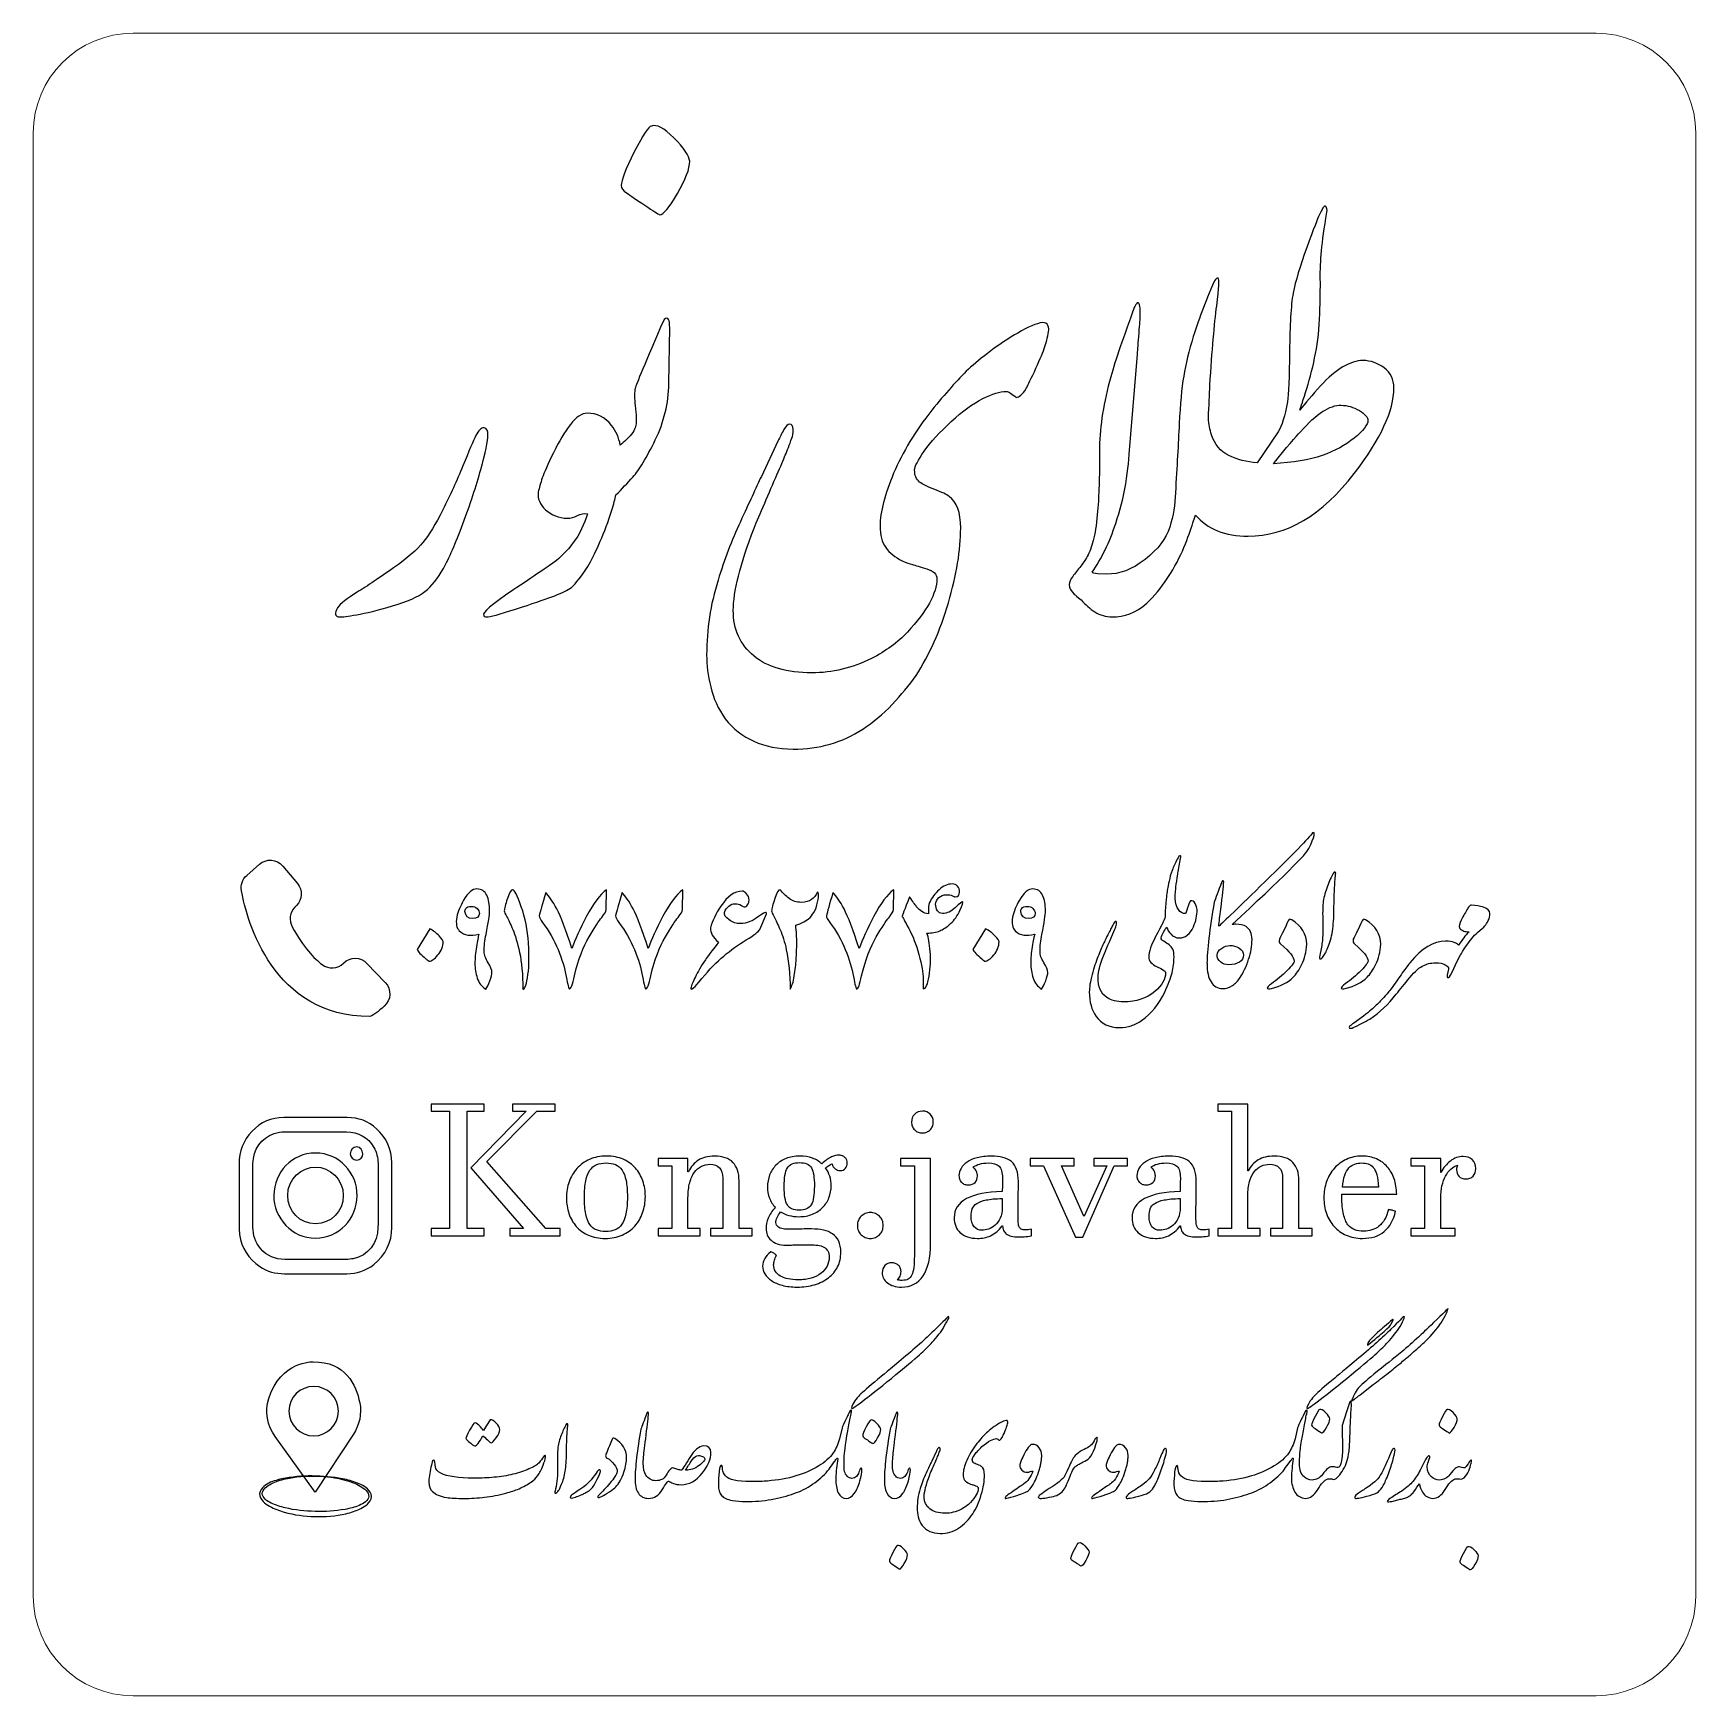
# Model space of a CAD drawing. Header units: millimetres. Extents: x 86.5 to 136.5, y -104.4 to -54.4.
import ezdxf

# ---------------------------------------------------------------- set-up
doc = ezdxf.new("R2010")
doc.units = ezdxf.units.MM
doc.header["$MEASUREMENT"] = 0
doc.layers.add('Layer 1', color=7, linetype='Continuous')

msp = doc.modelspace()

# ---------------------------------------------------------------- linework, layer by layer
at = {"layer": 'Layer 1', "color": 250, "lineweight": 18}
msp.add_open_spline([(89.501, -54.3709), (89.501, -54.3709), (133.501, -54.3709), (133.501, -54.3709), (135.1533, -54.3709), (136.501, -55.7186), (136.501, -57.3709), (136.501, -57.3709), (136.501, -101.3709), (136.501, -101.3709), (136.501, -103.0232), (135.1533, -104.3709), (133.501, -104.3709), (133.501, -104.3709), (89.501, -104.3709), (89.501, -104.3709), (87.8487, -104.3709), (86.501, -103.0232), (86.501, -101.3709), (86.501, -101.3709), (86.501, -57.3709), (86.501, -57.3709), (86.501, -55.7186), (87.8487, -54.3709), (89.501, -54.3709)], degree=3, knots=[0, 0, 0, 0, 0.125, 0.125, 0.125, 0.25, 0.25, 0.25, 0.375, 0.375, 0.375, 0.5, 0.5, 0.5, 0.625, 0.625, 0.625, 0.75, 0.75, 0.75, 0.875, 0.875, 0.875, 1, 1, 1, 1], dxfattribs=at)
at = {"layer": 'Layer 1', "color": 250}
for points, knots in [([(104.185, -58.9508), (104.185, -58.7957), (104.3149, -58.4602), (104.5782, -57.9407), (104.8452, -57.4213), (105.0147, -57.1651), (105.0905, -57.1651), (105.2456, -57.1002), (105.4729, -57.2192), (105.7687, -57.5187), (106.0645, -57.8181), (106.2232, -58.0526), (106.2449, -58.2221), (106.2449, -58.4458), (106.1222, -58.7705), (105.8733, -59.1925), (105.628, -59.6146), (105.4476, -59.8275), (105.3358, -59.8275), (105.2925, -59.8058), (105.1482, -59.712), (104.8957, -59.5461), (104.6467, -59.3801), (104.4628, -59.2575), (104.3401, -59.1709), (104.2355, -59.1023), (104.185, -59.0266), (104.185, -58.9508)], [0, 0, 0, 0, 0.1111111, 0.1111111, 0.1111111, 0.2222222, 0.2222222, 0.2222222, 0.3333333, 0.3333333, 0.3333333, 0.4444444, 0.4444444, 0.4444444, 0.5555556, 0.5555556, 0.5555556, 0.6666667, 0.6666667, 0.6666667, 0.7777778, 0.7777778, 0.7777778, 0.8888889, 0.8888889, 0.8888889, 1, 1, 1, 1]), ([(121.8442, -65.9556), (121.8598, -66.1263), (121.8913, -66.291), (121.9373, -66.4509), (122.0311, -66.7395), (122.2043, -66.9487), (122.4568, -67.0714), (122.7093, -67.194), (122.9943, -67.2662), (123.3118, -67.2878), (123.3118, -67.2878), (123.9467, -66.3571), (123.9467, -66.3571), (124.0513, -66.1803), (124.1451, -65.8809), (124.2209, -65.4588), (124.2569, -65.2279), (124.2786, -64.7157), (124.2858, -63.9329), (124.293, -63.1464), (124.3255, -62.562), (124.3904, -62.1832), (124.4626, -61.8297), (124.5996, -61.3752), (124.8017, -60.816), (125.0073, -60.2532), (125.1335, -59.9286), (125.1768, -59.842), (125.2237, -59.7554), (125.2598, -59.6832), (125.2887, -59.6255), (125.3247, -59.5678), (125.3572, -59.557), (125.3825, -59.5895), (125.4113, -59.6219), (125.4185, -59.676), (125.4041, -59.7554), (125.3284, -60.228), (125.2742, -60.6104), (125.2454, -60.9098), (125.2201, -61.2092), (125.2057, -61.4942), (125.2093, -61.7648), (125.2129, -62.0353), (125.2093, -62.3853), (125.1949, -62.8145), (125.1804, -63.2438), (125.1372, -63.6407), (125.065, -64.0014), (124.9965, -64.3658), (124.9099, -64.7157), (124.8017, -65.0584), (124.697, -65.3975), (124.6249, -65.6139), (124.5924, -65.7077), (124.762, -65.4949), (124.9676, -65.2532), (125.2165, -64.9754), (125.6855, -64.4668), (126.1148, -64.2142), (126.4936, -64.2142), (126.7244, -64.2142), (126.9373, -64.29), (127.1285, -64.4379), (127.3233, -64.5786), (127.4243, -64.777), (127.4243, -65.0404), (127.4243, -65.7186), (127.0239, -66.5735), (126.2302, -67.6125), (125.2562, -68.8679), (124.192, -69.4956), (123.0376, -69.4956), (122.3423, -69.4956), (121.8156, -69.2848), (121.4546, -68.8606), (121.4286, -68.9451), (121.4032, -69.0221), (121.3782, -69.0915), (121.3169, -69.3008), (121.2267, -69.5497), (121.1076, -69.8347), (120.9922, -70.1197), (120.8299, -70.4227), (120.6242, -70.7401), (120.415, -71.0576), (120.2058, -71.3137), (119.9929, -71.5121), (119.6646, -71.7971), (119.3147, -71.9342), (118.9468, -71.927), (118.7592, -71.9198), (118.586, -71.8693), (118.4309, -71.7755), (118.283, -71.6781), (118.1459, -71.5554), (118.0196, -71.4147), (117.9042, -71.3246), (117.8357, -71.2632), (117.8068, -71.238), (117.7094, -71.1442), (117.6589, -71.0504), (117.6589, -70.953), (117.6589, -70.8808), (117.695, -70.7979), (117.7635, -70.7077), (117.8357, -70.6175), (117.915, -70.5129), (118.0088, -70.401), (118.0485, -70.3469), (118.1062, -70.2603), (118.1748, -70.1485), (118.2469, -70.0367), (118.3082, -69.8852), (118.3623, -69.6976), (118.4128, -69.5136), (118.4597, -69.2683), (118.4922, -68.9653), (118.5211, -68.6622), (118.5391, -68.3989), (118.5463, -68.1824), (118.5463, -68.1824), (118.568, -67.5259), (118.568, -67.5259), (118.5752, -67.3022), (118.5752, -67.0641), (118.568, -66.8188), (118.5824, -66.1695), (118.6942, -65.466), (118.9071, -64.7048), (119.055, -64.1889), (119.2895, -63.4963), (119.6141, -62.6233), (119.6358, -62.5656), (119.6574, -62.5295), (119.6791, -62.5079), (119.6971, -62.4862), (119.7152, -62.4754), (119.7296, -62.4754), (119.7801, -62.4826), (119.8017, -62.6161), (119.7945, -62.8758), (119.7873, -63.0021), (119.7729, -63.2077), (119.7512, -63.4891), (119.7296, -63.7777), (119.7152, -63.9617), (119.7079, -64.0374), (119.7079, -64.0374), (119.4771, -66.7863), (119.4771, -66.7863), (119.4626, -67.1182), (119.4229, -67.4934), (119.3616, -67.9191), (119.2895, -68.3267), (119.1885, -68.7236), (119.055, -69.1132), (118.871, -69.6831), (118.6329, -70.1738), (118.3443, -70.5814), (118.3587, -70.6103), (118.4165, -70.6247), (118.5139, -70.6247), (118.5139, -70.6247), (118.7808, -70.6355), (118.7808, -70.6355), (119.1668, -70.65), (119.5528, -70.502), (119.9424, -70.1954), (120.3284, -69.8888), (120.5773, -69.5641), (120.682, -69.225), (120.7866, -68.8823), (120.8443, -68.5396), (120.8515, -68.1933), (120.8984, -67.396), (120.9381, -66.7034), (120.9669, -66.1153), (120.9958, -65.5273), (121.0391, -65.0511), (121.1004, -64.6832), (121.1581, -64.3188), (121.2555, -63.9184), (121.389, -63.4891), (121.5225, -63.0598), (121.7353, -62.5043), (122.0239, -61.8188), (122.0672, -61.7503), (122.1033, -61.7214), (122.1394, -61.7359), (122.1755, -61.7503), (122.161, -62.0245), (122.0925, -62.5656), (122.0239, -63.1031), (121.9554, -63.9003), (121.8869, -64.9573), (121.8797, -65.2323), (121.8655, -65.5639), (121.8442, -65.9556)], [0, 0, 0, 0, 0.0151515, 0.0151515, 0.0151515, 0.030303, 0.030303, 0.030303, 0.0454545, 0.0454545, 0.0454545, 0.0606061, 0.0606061, 0.0606061, 0.0757576, 0.0757576, 0.0757576, 0.0909091, 0.0909091, 0.0909091, 0.1060606, 0.1060606, 0.1060606, 0.1212121, 0.1212121, 0.1212121, 0.1363636, 0.1363636, 0.1363636, 0.1515152, 0.1515152, 0.1515152, 0.1666667, 0.1666667, 0.1666667, 0.1818182, 0.1818182, 0.1818182, 0.1969697, 0.1969697, 0.1969697, 0.2121212, 0.2121212, 0.2121212, 0.2272727, 0.2272727, 0.2272727, 0.2424242, 0.2424242, 0.2424242, 0.2575758, 0.2575758, 0.2575758, 0.2727273, 0.2727273, 0.2727273, 0.2878788, 0.2878788, 0.2878788, 0.3030303, 0.3030303, 0.3030303, 0.3181818, 0.3181818, 0.3181818, 0.3333333, 0.3333333, 0.3333333, 0.3484848, 0.3484848, 0.3484848, 0.3636364, 0.3636364, 0.3636364, 0.3787879, 0.3787879, 0.3787879, 0.3939394, 0.3939394, 0.3939394, 0.4090909, 0.4090909, 0.4090909, 0.4242424, 0.4242424, 0.4242424, 0.4393939, 0.4393939, 0.4393939, 0.4545455, 0.4545455, 0.4545455, 0.469697, 0.469697, 0.469697, 0.4848485, 0.4848485, 0.4848485, 0.5, 0.5, 0.5, 0.5151515, 0.5151515, 0.5151515, 0.530303, 0.530303, 0.530303, 0.5454545, 0.5454545, 0.5454545, 0.5606061, 0.5606061, 0.5606061, 0.5757576, 0.5757576, 0.5757576, 0.5909091, 0.5909091, 0.5909091, 0.6060606, 0.6060606, 0.6060606, 0.6212121, 0.6212121, 0.6212121, 0.6363636, 0.6363636, 0.6363636, 0.6515152, 0.6515152, 0.6515152, 0.6666667, 0.6666667, 0.6666667, 0.6818182, 0.6818182, 0.6818182, 0.6969697, 0.6969697, 0.6969697, 0.7121212, 0.7121212, 0.7121212, 0.7272727, 0.7272727, 0.7272727, 0.7424242, 0.7424242, 0.7424242, 0.7575758, 0.7575758, 0.7575758, 0.7727273, 0.7727273, 0.7727273, 0.7878788, 0.7878788, 0.7878788, 0.8030303, 0.8030303, 0.8030303, 0.8181818, 0.8181818, 0.8181818, 0.8333333, 0.8333333, 0.8333333, 0.8484848, 0.8484848, 0.8484848, 0.8636364, 0.8636364, 0.8636364, 0.8787879, 0.8787879, 0.8787879, 0.8939394, 0.8939394, 0.8939394, 0.9090909, 0.9090909, 0.9090909, 0.9242424, 0.9242424, 0.9242424, 0.9393939, 0.9393939, 0.9393939, 0.9545455, 0.9545455, 0.9545455, 0.969697, 0.969697, 0.969697, 0.9848485, 0.9848485, 0.9848485, 1, 1, 1, 1]), ([(104.1553, -66.7544), (104.2127, -66.7098), (104.2746, -66.6556), (104.3401, -66.5915), (104.5024, -66.4364), (104.5962, -66.3029), (104.6179, -66.1983), (104.6359, -66.0937), (104.6431, -65.9999), (104.6359, -65.9133), (104.6287, -65.8303), (104.6215, -65.7113), (104.6071, -65.5634), (104.5926, -65.4876), (104.5854, -65.383), (104.5854, -65.2495), (104.5854, -65.1701), (104.5926, -65.1016), (104.6071, -65.0475), (104.6215, -64.9609), (104.9101, -64.2719), (105.4729, -62.9768), (105.5414, -62.9335), (105.5883, -62.9335), (105.6099, -62.9768), (105.6316, -63.0165), (105.6424, -63.103), (105.6424, -63.2293), (105.6424, -63.2293), (105.6208, -64.8996), (105.6208, -64.8996), (105.6063, -65.4984), (105.4693, -66.0648), (105.2095, -66.6023), (104.9462, -67.1362), (104.7225, -67.5078), (104.5385, -67.717), (104.3742, -67.8971), (104.2043, -68.0773), (104.0265, -68.2575), (104.0113, -68.3188), (103.9944, -68.3851), (103.9758, -68.4566), (103.9325, -68.6334), (103.8784, -68.8029), (103.8243, -68.958), (103.5753, -69.6399), (103.3481, -70.1449), (103.1352, -70.4696), (102.926, -70.7943), (102.7601, -70.9927), (102.641, -71.072), (102.5184, -71.1478), (102.3416, -71.2308), (102.0999, -71.3209), (101.8618, -71.4075), (101.4974, -71.5302), (101.0068, -71.6889), (100.5162, -71.8476), (100.2276, -71.927), (100.1338, -71.927), (100.0797, -71.927), (100.0508, -71.9126), (100.0508, -71.8837), (99.9931, -71.808), (100.2853, -71.5518), (100.9275, -71.1225), (101.5696, -70.6932), (101.9844, -70.4119), (102.1684, -70.2784), (102.356, -70.1449), (102.5472, -69.9501), (102.7384, -69.6904), (102.9332, -69.4342), (103.0775, -69.142), (103.1677, -68.821), (103.0703, -68.8065), (102.9693, -68.8246), (102.8683, -68.8787), (102.7637, -68.9292), (102.6627, -68.958), (102.5653, -68.958), (102.3055, -68.9508), (102.0855, -68.8642), (101.9087, -68.7019), (101.7355, -68.5432), (101.6598, -68.3628), (101.6886, -68.1644), (101.7175, -68.0453), (101.7572, -67.9047), (101.8113, -67.7459), (101.8618, -67.5872), (101.9736, -67.3347), (102.1432, -66.992), (102.3127, -66.6456), (102.4823, -66.3607), (102.6554, -66.137), (102.8286, -65.9097), (102.9982, -65.7979), (103.1677, -65.7979), (103.4563, -65.7979), (103.698, -65.9205), (103.8928, -66.1658), (104.0285, -66.3393), (104.1152, -66.5354), (104.1553, -66.7544)], [0, 0, 0, 0, 0.0285714, 0.0285714, 0.0285714, 0.0571429, 0.0571429, 0.0571429, 0.0857143, 0.0857143, 0.0857143, 0.1142857, 0.1142857, 0.1142857, 0.1428571, 0.1428571, 0.1428571, 0.1714286, 0.1714286, 0.1714286, 0.2, 0.2, 0.2, 0.2285714, 0.2285714, 0.2285714, 0.2571429, 0.2571429, 0.2571429, 0.2857143, 0.2857143, 0.2857143, 0.3142857, 0.3142857, 0.3142857, 0.3428571, 0.3428571, 0.3428571, 0.3714286, 0.3714286, 0.3714286, 0.4, 0.4, 0.4, 0.4285714, 0.4285714, 0.4285714, 0.4571429, 0.4571429, 0.4571429, 0.4857143, 0.4857143, 0.4857143, 0.5142857, 0.5142857, 0.5142857, 0.5428571, 0.5428571, 0.5428571, 0.5714286, 0.5714286, 0.5714286, 0.6, 0.6, 0.6, 0.6285714, 0.6285714, 0.6285714, 0.6571429, 0.6571429, 0.6571429, 0.6857143, 0.6857143, 0.6857143, 0.7142857, 0.7142857, 0.7142857, 0.7428571, 0.7428571, 0.7428571, 0.7714286, 0.7714286, 0.7714286, 0.8, 0.8, 0.8, 0.8285714, 0.8285714, 0.8285714, 0.8571429, 0.8571429, 0.8571429, 0.8857143, 0.8857143, 0.8857143, 0.9142857, 0.9142857, 0.9142857, 0.9428571, 0.9428571, 0.9428571, 0.9714286, 0.9714286, 0.9714286, 1, 1, 1, 1]), ([(117.0348, -63.3448), (117.0096, -63.5216), (116.9627, -63.6911), (116.905, -63.8571), (116.8436, -64.023), (116.7462, -64.2539), (116.6091, -64.5497), (116.4721, -64.8455), (116.3891, -65.0151), (116.3602, -65.0584), (116.2484, -65.2351), (116.1474, -65.3217), (116.0644, -65.3217), (115.9995, -65.2784), (115.9454, -65.2387), (115.8949, -65.199), (115.8444, -65.1594), (115.8011, -65.1413), (115.7578, -65.1413), (115.581, -65.1413), (115.3501, -65.2135), (115.0615, -65.3578), (114.7693, -65.5021), (114.4555, -65.733), (114.1092, -66.0504), (113.7628, -66.3679), (113.4923, -66.6637), (113.2975, -66.9379), (113.1063, -67.212), (113.0089, -67.4032), (113.0089, -67.5078), (113.0089, -67.663), (113.0558, -67.7856), (113.1568, -67.8686), (113.2398, -67.9335), (113.3913, -68.0057), (113.6113, -68.0886), (113.8278, -68.1752), (113.9757, -68.2438), (114.0442, -68.3015), (114.2787, -68.4638), (114.3941, -68.7813), (114.3941, -69.2539), (114.3941, -69.9068), (114.2715, -70.6572), (114.0226, -71.4977), (113.7773, -72.3419), (113.4526, -73.0706), (113.0522, -73.6911), (112.8465, -73.9797), (112.6084, -74.2683), (112.3343, -74.5569), (112.0601, -74.8491), (111.7643, -75.0944), (111.4468, -75.3), (110.8408, -75.7004), (110.1409, -75.9024), (109.3545, -75.9024), (108.4598, -75.888), (107.778, -75.585), (107.3127, -74.9934), (107.1034, -74.6903), (106.9555, -74.3693), (106.8762, -74.0302), (106.7932, -73.6911), (106.7535, -73.37), (106.7535, -73.067), (106.7535, -72.681), (106.7824, -72.3022), (106.8365, -71.9306), (106.8942, -71.5626), (106.9808, -71.1911), (107.0998, -70.8159), (107.2838, -70.2098), (107.5039, -69.6254), (107.7672, -69.0627), (108.0269, -68.4999), (108.2362, -68.0453), (108.3985, -67.699), (108.3985, -67.699), (108.8963, -66.642), (108.8963, -66.642), (108.9541, -66.523), (109.0118, -66.4076), (109.0767, -66.2921), (109.138, -66.1803), (109.1958, -66.1262), (109.2463, -66.1262), (109.3148, -66.1262), (109.3545, -66.1803), (109.3581, -66.2921), (109.3617, -66.4076), (109.3473, -66.4905), (109.3184, -66.5482), (109.2427, -66.7503), (109.1741, -66.9234), (109.12, -67.0605), (109.0623, -67.1976), (108.9793, -67.396), (108.8639, -67.6557), (108.752, -67.9191), (108.6294, -68.2005), (108.4995, -68.5035), (108.3697, -68.8065), (108.2614, -69.0554), (108.1785, -69.2539), (107.7636, -70.3505), (107.5544, -71.1766), (107.5544, -71.725), (107.5544, -72.3022), (107.76, -72.7603), (108.1748, -73.0994), (108.5861, -73.4385), (109.1669, -73.6081), (109.9137, -73.6081), (110.5341, -73.6081), (111.133, -73.4638), (111.7138, -73.1752), (112.1431, -72.9551), (112.5038, -72.6918), (112.7924, -72.3815), (113.081, -72.0713), (113.3011, -71.7791), (113.4526, -71.5085), (113.6041, -71.238), (113.6799, -70.9927), (113.6799, -70.7762), (113.6799, -70.6427), (113.5789, -70.5417), (113.3768, -70.4804), (113.1748, -70.4155), (113.0305, -70.3722), (112.9403, -70.3505), (112.8538, -70.3325), (112.7527, -70.2928), (112.6373, -70.2351), (112.4209, -70.1305), (112.2549, -69.997), (112.1395, -69.8383), (112.0276, -69.6795), (111.9699, -69.4631), (111.9699, -69.1889), (111.9699, -68.7741), (112.107, -68.2438), (112.3776, -67.6052), (112.6481, -66.9631), (113.0305, -66.3318), (113.5247, -65.7113), (113.9288, -65.2063), (114.2967, -64.7914), (114.625, -64.4775), (114.8018, -64.3152), (115.0291, -64.1276), (115.3032, -63.922), (115.5774, -63.7128), (115.8444, -63.536), (116.1077, -63.3881), (116.4252, -63.2041), (116.6741, -63.0995), (116.8581, -63.0706), (116.9338, -63.0706), (116.9879, -63.1031), (117.0168, -63.1644), (117.042, -63.2294), (117.0493, -63.2871), (117.0348, -63.3448)], [0, 0, 0, 0, 0.0181818, 0.0181818, 0.0181818, 0.0363636, 0.0363636, 0.0363636, 0.0545455, 0.0545455, 0.0545455, 0.0727273, 0.0727273, 0.0727273, 0.0909091, 0.0909091, 0.0909091, 0.1090909, 0.1090909, 0.1090909, 0.1272727, 0.1272727, 0.1272727, 0.1454545, 0.1454545, 0.1454545, 0.1636364, 0.1636364, 0.1636364, 0.1818182, 0.1818182, 0.1818182, 0.2, 0.2, 0.2, 0.2181818, 0.2181818, 0.2181818, 0.2363636, 0.2363636, 0.2363636, 0.2545455, 0.2545455, 0.2545455, 0.2727273, 0.2727273, 0.2727273, 0.2909091, 0.2909091, 0.2909091, 0.3090909, 0.3090909, 0.3090909, 0.3272727, 0.3272727, 0.3272727, 0.3454545, 0.3454545, 0.3454545, 0.3636364, 0.3636364, 0.3636364, 0.3818182, 0.3818182, 0.3818182, 0.4, 0.4, 0.4, 0.4181818, 0.4181818, 0.4181818, 0.4363636, 0.4363636, 0.4363636, 0.4545455, 0.4545455, 0.4545455, 0.4727273, 0.4727273, 0.4727273, 0.4909091, 0.4909091, 0.4909091, 0.5090909, 0.5090909, 0.5090909, 0.5272727, 0.5272727, 0.5272727, 0.5454545, 0.5454545, 0.5454545, 0.5636364, 0.5636364, 0.5636364, 0.5818182, 0.5818182, 0.5818182, 0.6, 0.6, 0.6, 0.6181818, 0.6181818, 0.6181818, 0.6363636, 0.6363636, 0.6363636, 0.6545455, 0.6545455, 0.6545455, 0.6727273, 0.6727273, 0.6727273, 0.6909091, 0.6909091, 0.6909091, 0.7090909, 0.7090909, 0.7090909, 0.7272727, 0.7272727, 0.7272727, 0.7454545, 0.7454545, 0.7454545, 0.7636364, 0.7636364, 0.7636364, 0.7818182, 0.7818182, 0.7818182, 0.8, 0.8, 0.8, 0.8181818, 0.8181818, 0.8181818, 0.8363636, 0.8363636, 0.8363636, 0.8545455, 0.8545455, 0.8545455, 0.8727273, 0.8727273, 0.8727273, 0.8909091, 0.8909091, 0.8909091, 0.9090909, 0.9090909, 0.9090909, 0.9272727, 0.9272727, 0.9272727, 0.9454545, 0.9454545, 0.9454545, 0.9636364, 0.9636364, 0.9636364, 0.9818182, 0.9818182, 0.9818182, 1, 1, 1, 1]), ([(126.6415, -66.0144), (126.6415, -65.9242), (126.5585, -65.8268), (126.389, -65.7186), (126.205, -65.6139), (126.021, -65.5598), (125.837, -65.5598), (125.5015, -65.5454), (125.0903, -65.8124), (124.6141, -66.3535), (124.4698, -66.5014), (124.1992, -66.8225), (123.7988, -67.3167), (124.3904, -67.2878), (124.8774, -67.2048), (125.2634, -67.0714), (125.6458, -66.9379), (125.9705, -66.7611), (126.2302, -66.5447), (126.5044, -66.3246), (126.6415, -66.1479), (126.6415, -66.0144)], [0, 0, 0, 0, 0.1428571, 0.1428571, 0.1428571, 0.2857143, 0.2857143, 0.2857143, 0.4285714, 0.4285714, 0.4285714, 0.5714286, 0.5714286, 0.5714286, 0.7142857, 0.7142857, 0.7142857, 0.8571429, 0.8571429, 0.8571429, 1, 1, 1, 1]), ([(100.1771, -66.4508), (100.1699, -66.642), (100.0978, -66.9884), (99.9607, -67.4862), (99.8236, -67.9876), (99.6432, -68.5324), (99.4232, -69.1276), (99.1995, -69.7192), (99.0047, -70.1665), (98.8351, -70.4696), (98.6656, -70.7726), (98.4816, -71.0035), (98.2796, -71.1622), (98.0776, -71.3173), (97.7565, -71.4652), (97.3092, -71.5951), (96.8619, -71.725), (96.5011, -71.8116), (96.2305, -71.8585), (95.96, -71.9054), (95.7868, -71.927), (95.7183, -71.927), (95.6461, -71.9198), (95.6028, -71.8909), (95.592, -71.844), (95.5776, -71.7935), (95.5992, -71.7286), (95.6533, -71.6528), (95.7327, -71.5338), (95.9275, -71.3751), (96.2414, -71.1803), (96.5552, -70.9891), (96.9196, -70.7437), (97.3344, -70.4515), (97.7493, -70.1593), (98.0451, -69.9032), (98.2219, -69.6868), (98.3986, -69.4667), (98.5971, -69.142), (98.8207, -68.7019), (99.0408, -68.2654), (99.2428, -67.8253), (99.4232, -67.3816), (99.5999, -66.9379), (99.7298, -66.6348), (99.8092, -66.4725), (99.8849, -66.3101), (99.9679, -66.2344), (100.0617, -66.2416), (100.1375, -66.256), (100.1771, -66.3246), (100.1771, -66.4508)], [0, 0, 0, 0, 0.0588235, 0.0588235, 0.0588235, 0.1176471, 0.1176471, 0.1176471, 0.1764706, 0.1764706, 0.1764706, 0.2352941, 0.2352941, 0.2352941, 0.2941176, 0.2941176, 0.2941176, 0.3529412, 0.3529412, 0.3529412, 0.4117647, 0.4117647, 0.4117647, 0.4705882, 0.4705882, 0.4705882, 0.5294118, 0.5294118, 0.5294118, 0.5882353, 0.5882353, 0.5882353, 0.6470588, 0.6470588, 0.6470588, 0.7058824, 0.7058824, 0.7058824, 0.7647059, 0.7647059, 0.7647059, 0.8235294, 0.8235294, 0.8235294, 0.8823529, 0.8823529, 0.8823529, 0.9411765, 0.9411765, 0.9411765, 1, 1, 1, 1]), ([(94.3719, -80.6508), (94.3719, -80.6508), (94.4151, -80.6084), (94.4151, -80.6084), (94.5981, -80.4281), (94.6115, -80.1368), (94.4456, -79.9403), (94.4456, -79.9403), (94.0034, -79.4162), (94.0034, -79.4162), (93.8254, -79.2048), (93.5086, -79.1817), (93.302, -79.3644), (93.302, -79.3644), (92.9217, -79.6988), (92.9217, -79.6988), (92.7908, -79.8145), (92.7316, -79.9893), (92.7634, -80.1607), (92.9355, -81.0835), (93.7046, -83.9423), (96.6266, -83.9423), (96.6924, -83.9423), (96.8806, -83.7894), (97.0585, -83.6315), (97.2668, -83.4456), (97.2809, -83.1253), (97.0888, -82.9234), (97.0888, -82.9234), (96.5379, -82.3447), (96.5379, -82.3447), (96.3474, -82.1448), (96.029, -82.1405), (95.8339, -82.3362), (95.6594, -82.5106), (95.3841, -82.5306), (95.1881, -82.3812), (94.9517, -82.2012), (94.631, -81.8664), (94.2876, -81.2439), (94.1809, -81.0503), (94.2143, -80.806), (94.3719, -80.6508)], [0, 0, 0, 0, 0.0714286, 0.0714286, 0.0714286, 0.1428571, 0.1428571, 0.1428571, 0.2142857, 0.2142857, 0.2142857, 0.2857143, 0.2857143, 0.2857143, 0.3571429, 0.3571429, 0.3571429, 0.4285714, 0.4285714, 0.4285714, 0.5, 0.5, 0.5, 0.5714286, 0.5714286, 0.5714286, 0.6428571, 0.6428571, 0.6428571, 0.7142857, 0.7142857, 0.7142857, 0.7857143, 0.7857143, 0.7857143, 0.8571429, 0.8571429, 0.8571429, 0.9285714, 0.9285714, 0.9285714, 1, 1, 1, 1]), ([(97.288, -89.3303), (97.288, -89.6456), (97.2897, -89.9615), (97.2874, -90.2769), (97.2844, -90.7376), (97.105, -91.1104), (96.7413, -91.4), (96.5001, -91.5916), (96.2291, -91.6767), (95.9279, -91.6781), (95.3033, -91.6798), (94.6786, -91.6781), (94.0536, -91.6789), (93.7854, -91.6789), (93.5336, -91.615), (93.3148, -91.4613), (92.9788, -91.2255), (92.7628, -90.9076), (92.7054, -90.494), (92.6954, -90.4208), (92.6915, -90.3467), (92.6915, -90.2733), (92.6904, -89.642), (92.6911, -89.0112), (92.6907, -88.38), (92.6904, -88), (92.819, -87.673), (93.0803, -87.3947), (93.3408, -87.1168), (93.6628, -86.9834), (94.0377, -86.9808), (94.6734, -86.9761), (95.3093, -86.9783), (95.9447, -86.9803), (96.2798, -86.9814), (96.5794, -87.0909), (96.8245, -87.3183), (97.1204, -87.5934), (97.2848, -87.9349), (97.2874, -88.345), (97.2897, -88.6731), (97.288, -89.0017), (97.288, -89.3303)], [0, 0, 0, 0, 0.0714286, 0.0714286, 0.0714286, 0.1428571, 0.1428571, 0.1428571, 0.2142857, 0.2142857, 0.2142857, 0.2857143, 0.2857143, 0.2857143, 0.3571429, 0.3571429, 0.3571429, 0.4285714, 0.4285714, 0.4285714, 0.5, 0.5, 0.5, 0.5714286, 0.5714286, 0.5714286, 0.6428571, 0.6428571, 0.6428571, 0.7142857, 0.7142857, 0.7142857, 0.7857143, 0.7857143, 0.7857143, 0.8571429, 0.8571429, 0.8571429, 0.9285714, 0.9285714, 0.9285714, 1, 1, 1, 1]), ([(93.1084, -89.3295), (93.1084, -89.6448), (93.1092, -89.9605), (93.1078, -90.276), (93.107, -90.5182), (93.1836, -90.735), (93.3358, -90.9194), (93.5232, -91.1459), (93.7746, -91.2473), (94.0662, -91.2475), (94.6822, -91.2489), (95.2984, -91.2489), (95.9143, -91.2473), (95.9838, -91.2468), (96.0536, -91.2393), (96.1218, -91.2265), (96.5742, -91.1386), (96.8665, -90.7425), (96.8692, -90.2934), (96.8737, -89.6496), (96.8711, -89.0057), (96.87, -88.3616), (96.8698, -88.1913), (96.8297, -88.0279), (96.7443, -87.8816), (96.5611, -87.5684), (96.2793, -87.4131), (95.9189, -87.411), (95.2985, -87.4072), (94.678, -87.4076), (94.0577, -87.4122), (93.9552, -87.4127), (93.8484, -87.4299), (93.7508, -87.4612), (93.353, -87.5903), (93.1109, -87.9401), (93.1086, -88.3766), (93.107, -88.6941), (93.1084, -89.012), (93.1084, -89.3295)], [0, 0, 0, 0, 0.0769231, 0.0769231, 0.0769231, 0.1538462, 0.1538462, 0.1538462, 0.2307692, 0.2307692, 0.2307692, 0.3076923, 0.3076923, 0.3076923, 0.3846154, 0.3846154, 0.3846154, 0.4615385, 0.4615385, 0.4615385, 0.5384615, 0.5384615, 0.5384615, 0.6153846, 0.6153846, 0.6153846, 0.6923077, 0.6923077, 0.6923077, 0.7692308, 0.7692308, 0.7692308, 0.8461538, 0.8461538, 0.8461538, 0.9230769, 0.9230769, 0.9230769, 1, 1, 1, 1]), ([(96.0346, -88.0682), (96.0399, -87.959), (96.1124, -87.8646), (96.2268, -87.8665), (96.3376, -87.8678), (96.4098, -87.9629), (96.4123, -88.0682), (96.4147, -88.1744), (96.3298, -88.2584), (96.2237, -88.2584), (96.1173, -88.2584), (96.0344, -88.175), (96.0346, -88.0682)], [0, 0, 0, 0, 0.25, 0.25, 0.25, 0.5, 0.5, 0.5, 0.75, 0.75, 0.75, 1, 1, 1, 1]), ([(96.2429, -89.3317), (96.2429, -90.0186), (95.6903, -90.6119), (94.9848, -90.6094), (94.2823, -90.6068), (93.7313, -90.0116), (93.7358, -89.3221), (93.7403, -88.6303), (94.2781, -88.0494), (94.9908, -88.0497), (95.7044, -88.0504), (96.2437, -88.6361), (96.2429, -89.3317)], [0, 0, 0, 0, 0.25, 0.25, 0.25, 0.5, 0.5, 0.5, 0.75, 0.75, 0.75, 1, 1, 1, 1]), ([(94.9888, -90.1773), (95.4525, -90.1777), (95.824, -89.8019), (95.825, -89.3303), (95.8264, -88.8254), (95.412, -88.4713), (94.9934, -88.4687), (94.5765, -88.4663), (94.1532, -88.8185), (94.1537, -89.329), (94.1538, -89.8007), (94.5242, -90.1764), (94.9888, -90.1773)], [0, 0, 0, 0, 0.25, 0.25, 0.25, 0.5, 0.5, 0.5, 0.75, 0.75, 0.75, 1, 1, 1, 1]), ([(93.7742, -96.571), (93.7742, -96.571), (94.9836, -98.2449), (94.9836, -98.2449), (94.9836, -98.2449), (96.1278, -96.5074), (96.1278, -96.5074), (96.3118, -96.228), (96.3876, -95.8871), (96.3209, -95.5591), (96.2124, -95.0233), (95.8858, -94.3099), (94.9161, -94.3289), (94.9161, -94.3289), (93.9449, -94.2923), (93.5837, -95.4328), (93.4611, -95.8193), (93.5367, -96.2425), (93.7742, -96.571)], [0, 0, 0, 0, 0.1666667, 0.1666667, 0.1666667, 0.3333333, 0.3333333, 0.3333333, 0.5, 0.5, 0.5, 0.6666667, 0.6666667, 0.6666667, 0.8333333, 0.8333333, 0.8333333, 1, 1, 1, 1]), ([(95.6789, -95.8112), (95.6789, -96.2218), (95.3459, -96.5547), (94.9352, -96.5547), (94.5245, -96.5547), (94.1915, -96.2218), (94.1915, -95.8112), (94.1915, -95.4004), (94.5245, -95.0676), (94.9352, -95.0676), (95.3459, -95.0676), (95.6789, -95.4004), (95.6789, -95.8112)], [0, 0, 0, 0, 0.25, 0.25, 0.25, 0.5, 0.5, 0.5, 0.75, 0.75, 0.75, 1, 1, 1, 1]), ([(95.0042, -97.7627), (95.3107, -97.7707), (95.6172, -97.8029), (95.9175, -97.872), (96.067, -97.9086), (96.2161, -97.9521), (96.3569, -98.0207), (96.4264, -98.0563), (96.4957, -98.0957), (96.5549, -98.1522), (96.613, -98.2058), (96.6696, -98.2811), (96.6699, -98.3762), (96.6699, -98.4713), (96.6127, -98.5495), (96.5532, -98.6049), (96.4928, -98.6634), (96.4223, -98.7044), (96.3515, -98.7415), (96.2079, -98.8123), (96.0571, -98.8609), (95.9043, -98.8963), (95.5978, -98.9653), (95.2847, -98.9866), (94.9733, -98.9816), (94.6618, -98.9708), (94.3502, -98.9333), (94.0476, -98.8489), (93.8968, -98.8053), (93.7486, -98.7494), (93.609, -98.6714), (93.5401, -98.6308), (93.4719, -98.5864), (93.4145, -98.5248), (93.358, -98.4666), (93.3048, -98.3856), (93.3097, -98.2908), (93.3148, -98.1963), (93.3749, -98.1237), (93.4358, -98.0732), (93.4978, -98.0197), (93.5688, -97.984), (93.6401, -97.9519), (93.7842, -97.8905), (93.9352, -97.8545), (94.0864, -97.8256), (94.3897, -97.7718), (94.6974, -97.755), (95.0042, -97.7627)], [0, 0, 0, 0, 0.0625, 0.0625, 0.0625, 0.125, 0.125, 0.125, 0.1875, 0.1875, 0.1875, 0.25, 0.25, 0.25, 0.3125, 0.3125, 0.3125, 0.375, 0.375, 0.375, 0.4375, 0.4375, 0.4375, 0.5, 0.5, 0.5, 0.5625, 0.5625, 0.5625, 0.625, 0.625, 0.625, 0.6875, 0.6875, 0.6875, 0.75, 0.75, 0.75, 0.8125, 0.8125, 0.8125, 0.875, 0.875, 0.875, 0.9375, 0.9375, 0.9375, 1, 1, 1, 1]), ([(95.0042, -97.7627), (94.6975, -97.7579), (94.3894, -97.7792), (94.0906, -97.8467), (93.9419, -97.8813), (93.7956, -97.9287), (93.6606, -97.9957), (93.5943, -98.0303), (93.529, -98.069), (93.4778, -98.1196), (93.4256, -98.1682), (93.3849, -98.2297), (93.3866, -98.2928), (93.3868, -98.3557), (93.4276, -98.4139), (93.4789, -98.4602), (93.5293, -98.5085), (93.5935, -98.5453), (93.6587, -98.5784), (93.7912, -98.6427), (93.9357, -98.6852), (94.081, -98.7206), (94.3738, -98.7879), (94.6754, -98.8193), (94.977, -98.8273), (95.2787, -98.8346), (95.5817, -98.818), (95.8774, -98.7658), (96.0241, -98.7375), (96.1708, -98.7027), (96.3062, -98.6453), (96.3728, -98.6155), (96.439, -98.582), (96.4916, -98.5365), (96.5451, -98.4928), (96.5889, -98.4369), (96.5923, -98.3743), (96.5971, -98.3115), (96.5597, -98.248), (96.5102, -98.1969), (96.4615, -98.1438), (96.3983, -98.1018), (96.3339, -98.064), (96.2026, -97.99), (96.0588, -97.9354), (95.9122, -97.8929), (95.6172, -97.8104), (95.3105, -97.7733), (95.0042, -97.7627)], [0, 0, 0, 0, 0.0625, 0.0625, 0.0625, 0.125, 0.125, 0.125, 0.1875, 0.1875, 0.1875, 0.25, 0.25, 0.25, 0.3125, 0.3125, 0.3125, 0.375, 0.375, 0.375, 0.4375, 0.4375, 0.4375, 0.5, 0.5, 0.5, 0.5625, 0.5625, 0.5625, 0.625, 0.625, 0.625, 0.6875, 0.6875, 0.6875, 0.75, 0.75, 0.75, 0.8125, 0.8125, 0.8125, 0.875, 0.875, 0.875, 0.9375, 0.9375, 0.9375, 1, 1, 1, 1])]:
    msp.add_open_spline(points, degree=3, knots=knots, dxfattribs=at)
at = {"layer": 'Layer 1', "color": 251}
for points, knots in [([(122.154, -81.2288), (122.2908, -81.1079), (122.7566, -80.6601), (123.5507, -79.8841), (124.3929, -79.0622), (124.8696, -78.5724), (124.9783, -78.4159), (125.0739, -78.3717), (125.0357, -78.5305), (124.8636, -78.8925), (124.8278, -79.0228), (124.0596, -79.7838), (122.5567, -81.1744), (122.6128, -81.1696), (122.6499, -81.1672), (122.669, -81.1672), (122.7992, -81.1672), (122.902, -81.1911), (122.976, -81.2401), (123.0955, -81.3154), (123.1552, -81.4432), (123.1552, -81.626), (123.1552, -81.8171), (123.1218, -82.0154), (123.0537, -82.2209), (122.9784, -82.4419), (122.8936, -82.6259), (122.798, -82.7705), (122.7287, -82.8708), (122.6499, -82.9509), (122.5639, -83.0118), (122.4731, -83.0727), (122.3775, -83.1026), (122.2771, -83.1026), (122.1182, -83.1026), (122, -83.0357), (121.9235, -82.9031), (121.8435, -82.7777), (121.804, -82.5903), (121.804, -82.3432), (121.804, -82.3432), (121.8005, -82.3428), (121.8005, -82.3428), (121.8029, -82.1612), (121.822, -81.9067), (121.8578, -81.5818), (121.8949, -81.2556), (121.9486, -80.896), (122.0215, -80.5018), (122.0585, -80.3871), (122.1338, -80.1852), (122.2485, -79.8961), (122.2604, -79.8686), (122.2724, -79.8566), (122.2855, -79.8614), (122.2987, -79.8662), (122.3047, -79.877), (122.3047, -79.8961), (122.2975, -80.0382), (122.2688, -80.3106), (122.2174, -80.712), (122.1912, -80.9174), (122.17, -81.0895), (122.154, -81.2288)], [0, 0, 0, 0, 0.047619, 0.047619, 0.047619, 0.0952381, 0.0952381, 0.0952381, 0.1428571, 0.1428571, 0.1428571, 0.1904762, 0.1904762, 0.1904762, 0.2380952, 0.2380952, 0.2380952, 0.2857143, 0.2857143, 0.2857143, 0.3333333, 0.3333333, 0.3333333, 0.3809524, 0.3809524, 0.3809524, 0.4285714, 0.4285714, 0.4285714, 0.4761905, 0.4761905, 0.4761905, 0.5238095, 0.5238095, 0.5238095, 0.5714286, 0.5714286, 0.5714286, 0.6190476, 0.6190476, 0.6190476, 0.6666667, 0.6666667, 0.6666667, 0.7142857, 0.7142857, 0.7142857, 0.7619048, 0.7619048, 0.7619048, 0.8095238, 0.8095238, 0.8095238, 0.8571429, 0.8571429, 0.8571429, 0.9047619, 0.9047619, 0.9047619, 0.952381, 0.952381, 0.952381, 1, 1, 1, 1]), ([(120.8483, -80.3811), (120.8483, -80.5353), (120.8794, -80.6511), (120.9427, -80.7276), (121.0012, -80.8076), (121.0705, -80.8471), (121.1494, -80.8471), (121.1637, -80.8447), (121.1864, -80.7861), (121.2198, -80.6714), (121.2545, -80.5603), (121.2832, -80.4922), (121.3071, -80.4683), (121.3632, -80.448), (121.4098, -80.4719), (121.4468, -80.5424), (121.4815, -80.6177), (121.5018, -80.6774), (121.5066, -80.7252), (121.5066, -80.8996), (121.4695, -81.0729), (121.3943, -81.2437), (121.2891, -81.4683), (121.1482, -81.5806), (120.9714, -81.5806), (120.871, -81.5806), (120.7838, -81.5412), (120.7121, -81.4611), (120.6536, -81.3979), (120.6128, -81.3284), (120.5897, -81.254), (120.5773, -81.2702), (120.5632, -81.2915), (120.5472, -81.3178), (120.4684, -81.4516), (120.4266, -81.5388), (120.4218, -81.5806), (120.4218, -81.5806), (120.4215, -81.5808), (120.4215, -81.5808), (120.4215, -81.5808), (120.4218, -81.583), (120.4218, -81.583), (120.4218, -81.6152), (120.4481, -81.6487), (120.5006, -81.6809), (120.5532, -81.7132), (120.6058, -81.749), (120.6595, -81.7873), (120.7133, -81.8267), (120.7515, -81.8697), (120.7754, -81.9187), (120.7981, -81.9724), (120.8101, -82.0513), (120.8101, -82.1564), (120.8101, -82.3105), (120.7897, -82.4682), (120.7503, -82.6295), (120.7109, -82.786), (120.6368, -82.9795), (120.5293, -83.2101), (120.3597, -83.5673), (120.1291, -83.8517), (119.8364, -84.0643), (119.7301, -84.1324), (119.6249, -84.1838), (119.5222, -84.2184), (119.4099, -84.2555), (119.2892, -84.2746), (119.1614, -84.2746), (118.8603, -84.2746), (118.6298, -84.1623), (118.4685, -83.9389), (118.3311, -83.7477), (118.2618, -83.5016), (118.2618, -83.203), (118.2618, -83.0703), (118.2893, -82.8971), (118.3454, -82.6821), (118.4016, -82.4742), (118.4601, -82.295), (118.521, -82.1433), (118.5868, -81.9868), (118.6417, -81.8542), (118.6883, -81.7478), (118.7026, -81.7215), (118.7229, -81.6821), (118.748, -81.6296), (118.7743, -81.5782), (118.8066, -81.5089), (118.846, -81.4253), (118.8747, -81.3739), (118.8998, -81.3273), (118.9213, -81.2855), (118.944, -81.2437), (118.9619, -81.2054), (118.9762, -81.1732), (119.0109, -81.1099), (119.0371, -81.08), (119.0563, -81.0824), (119.0825, -81.0872), (119.0885, -81.1135), (119.0778, -81.1624), (119.0658, -81.221), (119.0503, -81.2712), (119.0324, -81.313), (118.8663, -81.6965), (118.7516, -81.9629), (118.6883, -82.1146), (118.5796, -82.393), (118.5246, -82.6068), (118.5246, -82.7585), (118.5246, -83.0464), (118.613, -83.2507), (118.7899, -83.375), (118.9213, -83.461), (119.0897, -83.504), (119.2976, -83.504), (119.6715, -83.504), (119.9833, -83.3989), (120.2354, -83.1898), (120.4505, -83.0094), (120.558, -82.8207), (120.558, -82.6223), (120.558, -82.5829), (120.4744, -82.5244), (120.3059, -82.4479), (120.1351, -82.3679), (120.0502, -82.2711), (120.0502, -82.1564), (120.0502, -82.0752), (120.0682, -81.982), (120.1052, -81.878), (120.141, -81.7753), (120.184, -81.6761), (120.2354, -81.583), (120.2354, -81.583), (120.2368, -81.5807), (120.2368, -81.5807), (120.2368, -81.5807), (120.2366, -81.5806), (120.2366, -81.5806), (120.2366, -81.5806), (120.3238, -81.4157), (120.3238, -81.4157), (120.4003, -81.2712), (120.4433, -81.1911), (120.4493, -81.1744), (120.5054, -81.0669), (120.5365, -80.988), (120.5413, -80.9367), (120.5413, -80.9367), (120.5472, -80.779), (120.5472, -80.779), (120.5472, -80.779), (120.5723, -80.4086), (120.5723, -80.4086), (120.5891, -80.2569), (120.6082, -80.1255), (120.6321, -80.0156), (120.65, -79.92), (120.6727, -79.8196), (120.6978, -79.7145), (120.7384, -79.5891), (120.7671, -79.503), (120.7862, -79.4565), (120.828, -79.3561), (120.8853, -79.2438), (120.957, -79.1196), (120.9761, -79.1064), (120.9917, -79.1028), (121.0024, -79.11), (121.0168, -79.116), (121.0156, -79.1602), (120.9976, -79.239), (120.9797, -79.3179), (120.9654, -79.3955), (120.9522, -79.472), (120.9391, -79.5472), (120.9295, -79.6118), (120.9224, -79.6631), (120.8745, -79.9705), (120.8494, -80.1704), (120.8483, -80.2617), (120.8483, -80.2617), (120.8483, -80.2634), (120.8483, -80.2634), (120.8483, -80.2634), (120.8483, -80.2676), (120.8483, -80.2676), (120.8483, -80.2676), (120.8483, -80.3811), (120.8483, -80.3811)], [0, 0, 0, 0, 0.015625, 0.015625, 0.015625, 0.03125, 0.03125, 0.03125, 0.046875, 0.046875, 0.046875, 0.0625, 0.0625, 0.0625, 0.078125, 0.078125, 0.078125, 0.09375, 0.09375, 0.09375, 0.109375, 0.109375, 0.109375, 0.125, 0.125, 0.125, 0.140625, 0.140625, 0.140625, 0.15625, 0.15625, 0.15625, 0.171875, 0.171875, 0.171875, 0.1875, 0.1875, 0.1875, 0.203125, 0.203125, 0.203125, 0.21875, 0.21875, 0.21875, 0.234375, 0.234375, 0.234375, 0.25, 0.25, 0.25, 0.265625, 0.265625, 0.265625, 0.28125, 0.28125, 0.28125, 0.296875, 0.296875, 0.296875, 0.3125, 0.3125, 0.3125, 0.328125, 0.328125, 0.328125, 0.34375, 0.34375, 0.34375, 0.359375, 0.359375, 0.359375, 0.375, 0.375, 0.375, 0.390625, 0.390625, 0.390625, 0.40625, 0.40625, 0.40625, 0.421875, 0.421875, 0.421875, 0.4375, 0.4375, 0.4375, 0.453125, 0.453125, 0.453125, 0.46875, 0.46875, 0.46875, 0.484375, 0.484375, 0.484375, 0.5, 0.5, 0.5, 0.515625, 0.515625, 0.515625, 0.53125, 0.53125, 0.53125, 0.546875, 0.546875, 0.546875, 0.5625, 0.5625, 0.5625, 0.578125, 0.578125, 0.578125, 0.59375, 0.59375, 0.59375, 0.609375, 0.609375, 0.609375, 0.625, 0.625, 0.625, 0.640625, 0.640625, 0.640625, 0.65625, 0.65625, 0.65625, 0.671875, 0.671875, 0.671875, 0.6875, 0.6875, 0.6875, 0.703125, 0.703125, 0.703125, 0.71875, 0.71875, 0.71875, 0.734375, 0.734375, 0.734375, 0.75, 0.75, 0.75, 0.765625, 0.765625, 0.765625, 0.78125, 0.78125, 0.78125, 0.796875, 0.796875, 0.796875, 0.8125, 0.8125, 0.8125, 0.828125, 0.828125, 0.828125, 0.84375, 0.84375, 0.84375, 0.859375, 0.859375, 0.859375, 0.875, 0.875, 0.875, 0.890625, 0.890625, 0.890625, 0.90625, 0.90625, 0.90625, 0.921875, 0.921875, 0.921875, 0.9375, 0.9375, 0.9375, 0.953125, 0.953125, 0.953125, 0.96875, 0.96875, 0.96875, 0.984375, 0.984375, 0.984375, 1, 1, 1, 1]), ([(114.459, -80.4946), (114.4733, -80.5042), (114.4447, -80.589), (114.373, -80.7503), (114.3013, -80.9116), (114.2069, -81.0442), (114.0899, -81.1493), (113.9716, -81.2544), (113.8629, -81.3273), (113.7625, -81.3667), (113.6622, -81.4073), (113.5331, -81.43), (113.3766, -81.4372), (113.4268, -81.5615), (113.4591, -81.7442), (113.477, -81.988), (113.4949, -82.2305), (113.483, -82.479), (113.4435, -82.7311), (113.4041, -82.9831), (113.3456, -83.1098), (113.2691, -83.1098), (113.2691, -83.0775), (113.2679, -82.9748), (113.2667, -82.8027), (113.2655, -82.6319), (113.2237, -82.3918), (113.1389, -82.0823), (113.0553, -81.7741), (112.9525, -81.5101), (112.8307, -81.2915), (112.71, -81.0716), (112.6443, -80.9534), (112.6347, -80.9366), (112.6323, -80.9211), (112.7064, -80.724), (112.8557, -80.3477), (112.9489, -80.4803), (113.0206, -80.5782), (113.0696, -80.6439), (113.1604, -80.7622), (113.2787, -80.8339), (113.4232, -80.859), (113.4208, -80.6893), (113.4304, -80.5758), (113.4543, -80.5185), (113.5224, -80.3751), (113.618, -80.2449), (113.7434, -80.129), (113.8676, -80.0131), (113.9991, -79.9558), (114.1364, -79.9558), (114.2069, -79.9558), (114.2619, -79.9797), (114.3013, -80.0275), (114.3407, -80.0741), (114.361, -80.1338), (114.361, -80.2055), (114.361, -80.2963), (114.3156, -80.3417), (114.2248, -80.3417), (114.2105, -80.3417), (114.183, -80.3309), (114.1436, -80.3094), (114.1042, -80.2891), (114.0421, -80.2784), (113.9584, -80.2784), (113.8748, -80.2784), (113.8007, -80.3082), (113.7362, -80.368), (113.6717, -80.4265), (113.6395, -80.491), (113.6395, -80.5615), (113.6395, -80.638), (113.6586, -80.7049), (113.6956, -80.761), (113.7326, -80.8172), (113.7816, -80.8446), (113.8426, -80.8446), (113.9799, -80.8446), (114.1125, -80.7849), (114.238, -80.6643), (114.3646, -80.5448), (114.4375, -80.4874), (114.459, -80.4946)], [0, 0, 0, 0, 0.0357143, 0.0357143, 0.0357143, 0.0714286, 0.0714286, 0.0714286, 0.1071429, 0.1071429, 0.1071429, 0.1428571, 0.1428571, 0.1428571, 0.1785714, 0.1785714, 0.1785714, 0.2142857, 0.2142857, 0.2142857, 0.25, 0.25, 0.25, 0.2857143, 0.2857143, 0.2857143, 0.3214286, 0.3214286, 0.3214286, 0.3571429, 0.3571429, 0.3571429, 0.3928571, 0.3928571, 0.3928571, 0.4285714, 0.4285714, 0.4285714, 0.4642857, 0.4642857, 0.4642857, 0.5, 0.5, 0.5, 0.5357143, 0.5357143, 0.5357143, 0.5714286, 0.5714286, 0.5714286, 0.6071429, 0.6071429, 0.6071429, 0.6428571, 0.6428571, 0.6428571, 0.6785714, 0.6785714, 0.6785714, 0.7142857, 0.7142857, 0.7142857, 0.75, 0.75, 0.75, 0.7857143, 0.7857143, 0.7857143, 0.8214286, 0.8214286, 0.8214286, 0.8571429, 0.8571429, 0.8571429, 0.8928571, 0.8928571, 0.8928571, 0.9285714, 0.9285714, 0.9285714, 0.9642857, 0.9642857, 0.9642857, 1, 1, 1, 1]), ([(125.6247, -80.4325), (125.6199, -80.5997), (125.6163, -80.7514), (125.614, -80.8864), (125.6116, -81.0226), (125.6044, -81.1361), (125.5924, -81.2305), (125.5745, -81.4312), (125.5351, -81.608), (125.4778, -81.7633), (125.4192, -81.9187), (125.3726, -82.0226), (125.3392, -82.074), (125.3057, -82.1253), (125.2782, -82.1624), (125.2567, -82.1851), (125.2317, -82.209), (125.2113, -82.2161), (125.197, -82.2078), (125.1839, -82.2006), (125.1791, -82.1863), (125.1839, -82.1683), (125.1839, -82.1636), (125.197, -82.0931), (125.2257, -81.9557), (125.2532, -81.8195), (125.2711, -81.6869), (125.2782, -81.5591), (125.2854, -81.4312), (125.2866, -81.2496), (125.2818, -81.0143), (125.277, -80.7801), (125.283, -80.6009), (125.2986, -80.4779), (125.3081, -80.405), (125.3236, -80.3309), (125.3463, -80.2533), (125.3678, -80.1768), (125.3929, -80.1003), (125.4216, -80.0263), (125.4491, -79.951), (125.479, -79.8805), (125.51, -79.8136), (125.5423, -79.7479), (125.5709, -79.6882), (125.596, -79.6368), (125.6175, -79.6046), (125.6355, -79.5914), (125.6522, -79.5986), (125.6689, -79.6057), (125.6761, -79.6189), (125.6737, -79.6368), (125.6689, -79.6559), (125.6629, -79.7001), (125.6582, -79.7682), (125.6522, -79.8375), (125.6462, -79.914), (125.6414, -80), (125.6366, -80.0848), (125.6331, -80.1684), (125.6295, -80.2497), (125.6259, -80.3321), (125.6247, -80.3918), (125.6247, -80.4325)], [0, 0, 0, 0, 0.047619, 0.047619, 0.047619, 0.0952381, 0.0952381, 0.0952381, 0.1428571, 0.1428571, 0.1428571, 0.1904762, 0.1904762, 0.1904762, 0.2380952, 0.2380952, 0.2380952, 0.2857143, 0.2857143, 0.2857143, 0.3333333, 0.3333333, 0.3333333, 0.3809524, 0.3809524, 0.3809524, 0.4285714, 0.4285714, 0.4285714, 0.4761905, 0.4761905, 0.4761905, 0.5238095, 0.5238095, 0.5238095, 0.5714286, 0.5714286, 0.5714286, 0.6190476, 0.6190476, 0.6190476, 0.6666667, 0.6666667, 0.6666667, 0.7142857, 0.7142857, 0.7142857, 0.7619048, 0.7619048, 0.7619048, 0.8095238, 0.8095238, 0.8095238, 0.8571429, 0.8571429, 0.8571429, 0.9047619, 0.9047619, 0.9047619, 0.952381, 0.952381, 0.952381, 1, 1, 1, 1]), ([(99.2364, -80.9522), (99.2782, -80.7801), (99.3475, -80.6105), (99.4431, -80.4456), (99.5721, -80.2198), (99.7059, -80.1063), (99.8457, -80.1063), (99.983, -80.1063), (100.081, -80.1697), (100.1396, -80.2975), (100.1981, -80.4241), (100.2268, -80.5794), (100.2268, -80.7634), (100.2268, -80.8781), (100.1909, -81.1146), (100.1192, -81.4731), (100.081, -81.6558), (100.0631, -81.8291), (100.0631, -81.9951), (100.0631, -82.0907), (100.1013, -82.1994), (100.1802, -82.3237), (100.2578, -82.4467), (100.2972, -82.5447), (100.2972, -82.6164), (100.2972, -82.6701), (100.2757, -82.7549), (100.2327, -82.8684), (100.1897, -82.9831), (100.1491, -83.0656), (100.1121, -83.1169), (99.9878, -83.0429), (99.903, -82.9318), (99.8564, -82.786), (99.8098, -82.6403), (99.7859, -82.4933), (99.7847, -82.344), (99.7835, -82.1946), (99.7979, -82.0286), (99.8277, -81.8458), (99.8588, -81.663), (99.8827, -81.5376), (99.9018, -81.4695), (99.774, -81.4934), (99.6641, -81.5005), (99.5733, -81.4934), (99.4813, -81.485), (99.3953, -81.4408), (99.314, -81.3619), (99.2316, -81.2819), (99.2065, -81.1457), (99.2364, -80.9522)], [0, 0, 0, 0, 0.0588235, 0.0588235, 0.0588235, 0.1176471, 0.1176471, 0.1176471, 0.1764706, 0.1764706, 0.1764706, 0.2352941, 0.2352941, 0.2352941, 0.2941176, 0.2941176, 0.2941176, 0.3529412, 0.3529412, 0.3529412, 0.4117647, 0.4117647, 0.4117647, 0.4705882, 0.4705882, 0.4705882, 0.5294118, 0.5294118, 0.5294118, 0.5882353, 0.5882353, 0.5882353, 0.6470588, 0.6470588, 0.6470588, 0.7058824, 0.7058824, 0.7058824, 0.7647059, 0.7647059, 0.7647059, 0.8235294, 0.8235294, 0.8235294, 0.8823529, 0.8823529, 0.8823529, 0.9411765, 0.9411765, 0.9411765, 1, 1, 1, 1]), ([(101.3964, -81.7311), (101.4203, -82.1839), (101.4095, -82.5327), (101.3653, -82.7788), (101.3223, -83.0249), (101.2745, -83.1384), (101.2244, -83.1169), (101.2244, -82.6761), (101.1921, -82.3093), (101.1276, -82.0166), (101.0643, -81.7227), (100.9962, -81.4934), (100.9233, -81.3261), (100.8516, -81.16), (100.7907, -81.0322), (100.7417, -80.9438), (100.6927, -80.8542), (100.6676, -80.7945), (100.6676, -80.761), (100.6676, -80.6989), (100.6987, -80.577), (100.7608, -80.3978), (100.8229, -80.2174), (100.8743, -80.1278), (100.9161, -80.1278), (100.9747, -80.1278), (101.0619, -80.2987), (101.179, -80.6392), (101.296, -80.9796), (101.3689, -81.344), (101.3964, -81.7311)], [0, 0, 0, 0, 0.1, 0.1, 0.1, 0.2, 0.2, 0.2, 0.3, 0.3, 0.3, 0.4, 0.4, 0.4, 0.5, 0.5, 0.5, 0.6, 0.6, 0.6, 0.7, 0.7, 0.7, 0.8, 0.8, 0.8, 0.9, 0.9, 0.9, 1, 1, 1, 1]), ([(103.7344, -80.7264), (103.7296, -80.7825), (103.6842, -80.8602), (103.5994, -80.9605), (103.5134, -81.0609), (103.3867, -81.2568), (103.2159, -81.5483), (103.045, -81.841), (102.8981, -82.2293), (102.775, -82.7143), (102.7213, -82.9831), (102.6711, -83.1169), (102.6245, -83.1169), (102.6078, -83.1169), (102.5767, -82.9915), (102.5313, -82.7418), (102.4859, -82.4921), (102.4035, -82.2221), (102.2852, -81.9318), (102.1658, -81.6415), (102.0104, -81.3691), (101.8193, -81.1146), (101.7512, -81.0239), (101.7177, -80.9581), (101.7177, -80.9187), (101.744, -80.7969), (101.8085, -80.5627), (101.9137, -80.2151), (102.0116, -80.3106), (102.1227, -80.4743), (102.2458, -80.7049), (102.37, -80.9366), (102.5218, -81.3357), (102.701, -81.9019), (102.793, -81.6367), (102.9399, -81.3106), (103.1442, -80.9247), (103.3485, -80.5376), (103.5468, -80.2724), (103.7403, -80.1278), (103.7403, -80.1278), (103.7344, -80.7264), (103.7344, -80.7264)], [0, 0, 0, 0, 0.0714286, 0.0714286, 0.0714286, 0.1428571, 0.1428571, 0.1428571, 0.2142857, 0.2142857, 0.2142857, 0.2857143, 0.2857143, 0.2857143, 0.3571429, 0.3571429, 0.3571429, 0.4285714, 0.4285714, 0.4285714, 0.5, 0.5, 0.5, 0.5714286, 0.5714286, 0.5714286, 0.6428571, 0.6428571, 0.6428571, 0.7142857, 0.7142857, 0.7142857, 0.7857143, 0.7857143, 0.7857143, 0.8571429, 0.8571429, 0.8571429, 0.9285714, 0.9285714, 0.9285714, 1, 1, 1, 1]), ([(106.0306, -80.7264), (106.0258, -80.7825), (105.9804, -80.8602), (105.8956, -80.9605), (105.8096, -81.0609), (105.6829, -81.2568), (105.5121, -81.5483), (105.3412, -81.841), (105.1943, -82.2293), (105.0712, -82.7143), (105.0175, -82.9831), (104.9673, -83.1169), (104.9207, -83.1169), (104.904, -83.1169), (104.8729, -82.9915), (104.8275, -82.7418), (104.7821, -82.4921), (104.6997, -82.2221), (104.5814, -81.9318), (104.462, -81.6415), (104.3066, -81.3691), (104.1155, -81.1146), (104.0474, -81.0239), (104.0139, -80.9581), (104.0139, -80.9187), (104.0402, -80.7969), (104.1047, -80.5627), (104.2099, -80.2151), (104.3078, -80.3106), (104.4189, -80.4743), (104.542, -80.7049), (104.6662, -80.9366), (104.818, -81.3357), (104.9972, -81.9019), (105.0892, -81.6367), (105.2361, -81.3106), (105.4404, -80.9247), (105.6447, -80.5376), (105.843, -80.2724), (106.0365, -80.1278), (106.0365, -80.1278), (106.0306, -80.7264), (106.0306, -80.7264)], [0, 0, 0, 0, 0.0714286, 0.0714286, 0.0714286, 0.1428571, 0.1428571, 0.1428571, 0.2142857, 0.2142857, 0.2142857, 0.2857143, 0.2857143, 0.2857143, 0.3571429, 0.3571429, 0.3571429, 0.4285714, 0.4285714, 0.4285714, 0.5, 0.5, 0.5, 0.5714286, 0.5714286, 0.5714286, 0.6428571, 0.6428571, 0.6428571, 0.7142857, 0.7142857, 0.7142857, 0.7857143, 0.7857143, 0.7857143, 0.8571429, 0.8571429, 0.8571429, 0.9285714, 0.9285714, 0.9285714, 1, 1, 1, 1]), ([(108.3507, -81.3213), (108.3256, -81.3835), (108.1906, -81.4898), (107.9469, -81.6379), (107.7031, -81.7861), (107.4762, -81.9473), (107.2659, -82.1242), (107.0556, -82.2998), (106.837, -82.5268), (106.6112, -82.8027), (106.3854, -83.0799), (106.2731, -83.1755), (106.2755, -83.0918), (106.3006, -83.0034), (106.3472, -82.8888), (106.4153, -82.749), (106.4834, -82.6092), (106.5837, -82.4372), (106.7163, -82.2341), (106.7677, -82.1552), (106.8991, -81.9784), (107.1118, -81.706), (106.9362, -81.5686), (106.8573, -81.4229), (106.874, -81.2712), (106.9206, -81.0716), (107.0222, -80.8566), (107.1787, -80.6272), (107.3854, -80.3226), (107.5992, -80.1708), (107.819, -80.1708), (107.8585, -80.1708), (107.9039, -80.1971), (107.954, -80.2497), (108.0042, -80.3011), (108.0293, -80.3644), (108.0293, -80.4397), (108.0293, -80.4946), (108.0138, -80.5436), (107.9851, -80.5854), (107.9552, -80.6272), (107.9206, -80.6487), (107.8788, -80.6487), (107.8477, -80.6344), (107.8214, -80.6189), (107.7975, -80.5997), (107.7462, -80.5675), (107.6804, -80.5508), (107.598, -80.5508), (107.5371, -80.5508), (107.4774, -80.5747), (107.4176, -80.6224), (107.3579, -80.6702), (107.3149, -80.7335), (107.2862, -80.8136), (107.2707, -80.8853), (107.3173, -80.9593), (107.4272, -81.0358), (107.5359, -81.1111), (107.6518, -81.1493), (107.7736, -81.1493), (107.9648, -81.1397), (108.144, -81.0704), (108.31, -80.939), (108.4773, -80.8088), (108.5597, -80.7801), (108.5573, -80.8554), (108.5573, -80.8554), (108.3507, -81.3213), (108.3507, -81.3213)], [0, 0, 0, 0, 0.0434783, 0.0434783, 0.0434783, 0.0869565, 0.0869565, 0.0869565, 0.1304348, 0.1304348, 0.1304348, 0.173913, 0.173913, 0.173913, 0.2173913, 0.2173913, 0.2173913, 0.2608696, 0.2608696, 0.2608696, 0.3043478, 0.3043478, 0.3043478, 0.3478261, 0.3478261, 0.3478261, 0.3913043, 0.3913043, 0.3913043, 0.4347826, 0.4347826, 0.4347826, 0.4782609, 0.4782609, 0.4782609, 0.5217391, 0.5217391, 0.5217391, 0.5652174, 0.5652174, 0.5652174, 0.6086957, 0.6086957, 0.6086957, 0.6521739, 0.6521739, 0.6521739, 0.6956522, 0.6956522, 0.6956522, 0.7391304, 0.7391304, 0.7391304, 0.7826087, 0.7826087, 0.7826087, 0.826087, 0.826087, 0.826087, 0.8695652, 0.8695652, 0.8695652, 0.9130435, 0.9130435, 0.9130435, 0.9565217, 0.9565217, 0.9565217, 1, 1, 1, 1]), ([(109.9407, -80.8662), (109.8918, -80.939), (109.8368, -80.9952), (109.7759, -81.0358), (109.7149, -81.0764), (109.6433, -81.1158), (109.5584, -81.1529), (109.5166, -81.1648), (109.4748, -81.1804), (109.433, -81.1995), (109.4533, -81.3811), (109.4641, -81.5603), (109.4629, -81.7383), (109.4617, -81.9151), (109.4557, -82.0776), (109.4473, -82.2257), (109.4378, -82.3738), (109.4187, -82.5399), (109.3888, -82.7215), (109.3601, -82.9031), (109.3183, -83.0357), (109.2646, -83.1169), (109.2646, -82.6761), (109.2263, -82.2842), (109.1499, -81.9414), (109.0997, -81.6977), (109.0388, -81.4958), (108.9659, -81.3333), (108.8918, -81.172), (108.8309, -81.0442), (108.7819, -80.9498), (108.7329, -80.8566), (108.7078, -80.7945), (108.7078, -80.761), (108.7078, -80.6989), (108.7401, -80.577), (108.8022, -80.3978), (108.8655, -80.2174), (108.9181, -80.1278), (108.9599, -80.1278), (109.0447, -80.2282), (109.1367, -80.3166), (109.2371, -80.3943), (109.3374, -80.4707), (109.4569, -80.5089), (109.5979, -80.5089), (109.7376, -80.5089), (109.8404, -80.4815), (109.9073, -80.4265), (109.973, -80.3727), (110.0351, -80.2987), (110.0913, -80.2043), (110.1092, -80.2043), (110.1187, -80.2366), (110.1187, -80.2999), (110.1187, -80.3739), (110.102, -80.4695), (110.0698, -80.5866), (110.0375, -80.7025), (109.9945, -80.7969), (109.9407, -80.8662)], [0, 0, 0, 0, 0.05, 0.05, 0.05, 0.1, 0.1, 0.1, 0.15, 0.15, 0.15, 0.2, 0.2, 0.2, 0.25, 0.25, 0.25, 0.3, 0.3, 0.3, 0.35, 0.35, 0.35, 0.4, 0.4, 0.4, 0.45, 0.45, 0.45, 0.5, 0.5, 0.5, 0.55, 0.55, 0.55, 0.6, 0.6, 0.6, 0.65, 0.65, 0.65, 0.7, 0.7, 0.7, 0.75, 0.75, 0.75, 0.8, 0.8, 0.8, 0.85, 0.85, 0.85, 0.9, 0.9, 0.9, 0.95, 0.95, 0.95, 1, 1, 1, 1]), ([(112.3731, -80.7264), (112.3683, -80.7825), (112.3229, -80.8602), (112.2381, -80.9605), (112.1521, -81.0609), (112.0254, -81.2568), (111.8546, -81.5483), (111.6837, -81.841), (111.5368, -82.2293), (111.4137, -82.7143), (111.36, -82.9831), (111.3098, -83.1169), (111.2632, -83.1169), (111.2465, -83.1169), (111.2154, -82.9915), (111.17, -82.7418), (111.1246, -82.4921), (111.0422, -82.2221), (110.9239, -81.9318), (110.8045, -81.6415), (110.6491, -81.3691), (110.458, -81.1146), (110.3899, -81.0239), (110.3564, -80.9581), (110.3564, -80.9187), (110.3827, -80.7969), (110.4472, -80.5627), (110.5524, -80.2151), (110.6503, -80.3106), (110.7614, -80.4743), (110.8845, -80.7049), (111.0087, -80.9366), (111.1605, -81.3357), (111.3397, -81.9019), (111.4317, -81.6367), (111.5786, -81.3106), (111.7829, -80.9247), (111.9872, -80.5376), (112.1855, -80.2724), (112.379, -80.1278), (112.379, -80.1278), (112.3731, -80.7264), (112.3731, -80.7264)], [0, 0, 0, 0, 0.0714286, 0.0714286, 0.0714286, 0.1428571, 0.1428571, 0.1428571, 0.2142857, 0.2142857, 0.2142857, 0.2857143, 0.2857143, 0.2857143, 0.3571429, 0.3571429, 0.3571429, 0.4285714, 0.4285714, 0.4285714, 0.5, 0.5, 0.5, 0.5714286, 0.5714286, 0.5714286, 0.6428571, 0.6428571, 0.6428571, 0.7142857, 0.7142857, 0.7142857, 0.7857143, 0.7857143, 0.7857143, 0.8571429, 0.8571429, 0.8571429, 0.9285714, 0.9285714, 0.9285714, 1, 1, 1, 1]), ([(115.9536, -80.9522), (115.9954, -80.7801), (116.0647, -80.6105), (116.1603, -80.4456), (116.2893, -80.2198), (116.4231, -80.1063), (116.5629, -80.1063), (116.7002, -80.1063), (116.7982, -80.1697), (116.8568, -80.2975), (116.9153, -80.4241), (116.944, -80.5794), (116.944, -80.7634), (116.944, -80.8781), (116.9081, -81.1146), (116.8364, -81.4731), (116.7982, -81.6558), (116.7803, -81.8291), (116.7803, -81.9951), (116.7803, -82.0907), (116.8185, -82.1994), (116.8974, -82.3237), (116.975, -82.4467), (117.0144, -82.5447), (117.0144, -82.6164), (117.0144, -82.6701), (116.9929, -82.7549), (116.9499, -82.8684), (116.9069, -82.9831), (116.8663, -83.0656), (116.8293, -83.1169), (116.705, -83.0429), (116.6202, -82.9318), (116.5736, -82.786), (116.527, -82.6403), (116.5031, -82.4933), (116.5019, -82.344), (116.5007, -82.1946), (116.5151, -82.0286), (116.5449, -81.8458), (116.576, -81.663), (116.5999, -81.5376), (116.619, -81.4695), (116.4912, -81.4934), (116.3813, -81.5005), (116.2905, -81.4934), (116.1985, -81.485), (116.1125, -81.4408), (116.0312, -81.3619), (115.9488, -81.2819), (115.9237, -81.1457), (115.9536, -80.9522)], [0, 0, 0, 0, 0.0588235, 0.0588235, 0.0588235, 0.1176471, 0.1176471, 0.1176471, 0.1764706, 0.1764706, 0.1764706, 0.2352941, 0.2352941, 0.2352941, 0.2941176, 0.2941176, 0.2941176, 0.3529412, 0.3529412, 0.3529412, 0.4117647, 0.4117647, 0.4117647, 0.4705882, 0.4705882, 0.4705882, 0.5294118, 0.5294118, 0.5294118, 0.5882353, 0.5882353, 0.5882353, 0.6470588, 0.6470588, 0.6470588, 0.7058824, 0.7058824, 0.7058824, 0.7647059, 0.7647059, 0.7647059, 0.8235294, 0.8235294, 0.8235294, 0.8823529, 0.8823529, 0.8823529, 0.9411765, 0.9411765, 0.9411765, 1, 1, 1, 1]), ([(99.6796, -80.632), (99.5936, -80.632), (99.5386, -80.6511), (99.5147, -80.6893), (99.492, -80.7276), (99.4813, -80.761), (99.4837, -80.7885), (99.4992, -80.9271), (99.5781, -80.9952), (99.7178, -80.9952), (99.8504, -80.9952), (99.9173, -80.9438), (99.9173, -80.8411), (99.9173, -80.7873), (99.8946, -80.7395), (99.8504, -80.6965), (99.8062, -80.6535), (99.7489, -80.632), (99.6796, -80.632)], [0, 0, 0, 0, 0.1666667, 0.1666667, 0.1666667, 0.3333333, 0.3333333, 0.3333333, 0.5, 0.5, 0.5, 0.6666667, 0.6666667, 0.6666667, 0.8333333, 0.8333333, 0.8333333, 1, 1, 1, 1]), ([(116.3968, -80.632), (116.3108, -80.632), (116.2558, -80.6511), (116.2319, -80.6893), (116.2092, -80.7276), (116.1985, -80.761), (116.2009, -80.7885), (116.2164, -80.9271), (116.2953, -80.9952), (116.435, -80.9952), (116.5676, -80.9952), (116.6345, -80.9438), (116.6345, -80.8411), (116.6345, -80.7873), (116.6118, -80.7395), (116.5676, -80.6965), (116.5234, -80.6535), (116.4661, -80.632), (116.3968, -80.632)], [0, 0, 0, 0, 0.1666667, 0.1666667, 0.1666667, 0.3333333, 0.3333333, 0.3333333, 0.5, 0.5, 0.5, 0.6666667, 0.6666667, 0.6666667, 0.8333333, 0.8333333, 0.8333333, 1, 1, 1, 1]), ([(129.4298, -82.0871), (129.4298, -82.0871), (129.4289, -82.0875), (129.4289, -82.0875), (129.4289, -82.0875), (129.3354, -82.2567), (129.3354, -82.2567), (129.3354, -82.2567), (129.1633, -82.6319), (129.1633, -82.6319), (129.112, -82.7406), (129.069, -82.786), (129.0343, -82.7645), (129.0152, -82.7549), (129.0152, -82.7179), (129.0343, -82.6522), (129.0343, -82.6522), (129.0618, -82.516), (129.0618, -82.516), (129.0713, -82.4694), (129.0391, -82.4264), (128.9662, -82.387), (128.8921, -82.3463), (128.799, -82.3272), (128.6855, -82.3284), (128.6009, -82.3293), (128.5276, -82.3369), (128.4645, -82.3515), (128.3928, -82.3789), (128.3459, -82.3978), (128.3235, -82.4073), (128.2004, -82.4563), (128.0595, -82.5781), (127.9018, -82.7717), (127.7441, -82.9652), (127.6091, -83.1325), (127.4944, -83.2722), (127.259, -83.5733), (126.9938, -83.8218), (126.6999, -84.0177), (126.6318, -84.0572), (126.5565, -84.0978), (126.4717, -84.1408), (126.3511, -84.2005), (126.2603, -84.2447), (126.1993, -84.2734), (126.148, -84.2985), (126.1097, -84.3045), (126.0835, -84.2913), (126.0715, -84.2722), (126.0775, -84.2507), (126.1014, -84.228), (126.1145, -84.2184), (126.1312, -84.2053), (126.1504, -84.1886), (126.1683, -84.1754), (126.1898, -84.1587), (126.2137, -84.1408), (126.2137, -84.1408), (126.5076, -83.9305), (126.5076, -83.9305), (126.6987, -83.7788), (126.8122, -83.6832), (126.8504, -83.6426), (126.958, -83.5422), (127.0332, -83.4646), (127.0774, -83.4084), (127.1264, -83.3666), (127.1921, -83.2937), (127.2734, -83.1922), (127.3319, -83.1217), (127.4538, -82.9521), (127.6377, -82.6845), (127.7429, -82.5375), (127.8265, -82.4252), (127.8898, -82.3476), (127.8898, -82.3476), (127.9111, -82.324), (127.9111, -82.324), (127.9111, -82.324), (127.9065, -82.3236), (127.9065, -82.3236), (128.259, -81.8936), (128.6162, -81.6785), (128.9782, -81.6785), (129.0857, -81.6785), (129.1705, -81.6905), (129.2338, -81.7144), (129.2829, -81.7332), (129.3274, -81.7601), (129.3673, -81.7961), (129.4678, -81.6416), (129.5724, -81.5074), (129.6819, -81.3942), (129.6604, -81.399), (129.6317, -81.3978), (129.5947, -81.3906), (129.5481, -81.3834), (129.5027, -81.3643), (129.4573, -81.3344), (129.4107, -81.3094), (129.388, -81.2759), (129.388, -81.2365), (129.388, -81.1779), (129.4238, -81.0812), (129.4967, -80.9462), (129.5684, -80.8112), (129.6257, -80.7144), (129.6675, -80.6559), (129.7046, -80.6093), (129.7356, -80.5878), (129.7583, -80.5926), (129.9053, -80.6093), (130.0152, -80.6272), (130.0881, -80.6487), (130.2374, -80.6929), (130.3115, -80.7574), (130.3115, -80.841), (130.3115, -80.9175), (130.2959, -80.9904), (130.2625, -81.0585), (130.2326, -81.1206), (130.1956, -81.1779), (130.1514, -81.2293), (130.1275, -81.2532), (130.057, -81.3153), (129.9387, -81.4169), (129.8217, -81.5184), (129.7082, -81.6498), (129.6018, -81.8111), (129.5045, -81.956), (129.4483, -82.0451), (129.4331, -82.0784), (129.4331, -82.0784), (129.4331, -82.0786), (129.4331, -82.0786), (129.4331, -82.0786), (129.4317, -82.0818), (129.4317, -82.0818), (129.4317, -82.0818), (129.4315, -82.0822), (129.4315, -82.0822), (129.4315, -82.0822), (129.4298, -82.0871), (129.4298, -82.0871)], [0, 0, 0, 0, 0.0208333, 0.0208333, 0.0208333, 0.0416667, 0.0416667, 0.0416667, 0.0625, 0.0625, 0.0625, 0.0833333, 0.0833333, 0.0833333, 0.1041667, 0.1041667, 0.1041667, 0.125, 0.125, 0.125, 0.1458333, 0.1458333, 0.1458333, 0.1666667, 0.1666667, 0.1666667, 0.1875, 0.1875, 0.1875, 0.2083333, 0.2083333, 0.2083333, 0.2291667, 0.2291667, 0.2291667, 0.25, 0.25, 0.25, 0.2708333, 0.2708333, 0.2708333, 0.2916667, 0.2916667, 0.2916667, 0.3125, 0.3125, 0.3125, 0.3333333, 0.3333333, 0.3333333, 0.3541667, 0.3541667, 0.3541667, 0.375, 0.375, 0.375, 0.3958333, 0.3958333, 0.3958333, 0.4166667, 0.4166667, 0.4166667, 0.4375, 0.4375, 0.4375, 0.4583333, 0.4583333, 0.4583333, 0.4791667, 0.4791667, 0.4791667, 0.5, 0.5, 0.5, 0.5208333, 0.5208333, 0.5208333, 0.5416667, 0.5416667, 0.5416667, 0.5625, 0.5625, 0.5625, 0.5833333, 0.5833333, 0.5833333, 0.6041667, 0.6041667, 0.6041667, 0.625, 0.625, 0.625, 0.6458333, 0.6458333, 0.6458333, 0.6666667, 0.6666667, 0.6666667, 0.6875, 0.6875, 0.6875, 0.7083333, 0.7083333, 0.7083333, 0.7291667, 0.7291667, 0.7291667, 0.75, 0.75, 0.75, 0.7708333, 0.7708333, 0.7708333, 0.7916667, 0.7916667, 0.7916667, 0.8125, 0.8125, 0.8125, 0.8333333, 0.8333333, 0.8333333, 0.8541667, 0.8541667, 0.8541667, 0.875, 0.875, 0.875, 0.8958333, 0.8958333, 0.8958333, 0.9166667, 0.9166667, 0.9166667, 0.9375, 0.9375, 0.9375, 0.9583333, 0.9583333, 0.9583333, 0.9791667, 0.9791667, 0.9791667, 1, 1, 1, 1]), ([(98.8301, -81.7), (98.8301, -81.835), (98.7776, -81.9653), (98.6724, -82.0907), (98.5673, -82.2161), (98.4789, -82.2783), (98.406, -82.2783), (98.3594, -82.2508), (98.3272, -82.2257), (98.3081, -82.2054), (98.1587, -82.0823), (98.0703, -81.9892), (98.0428, -81.927), (98.0428, -81.927), (98.4239, -81.3034), (98.4239, -81.3034), (98.5315, -81.3619), (98.6258, -81.4324), (98.7071, -81.5161), (98.7895, -81.5997), (98.8301, -81.6606), (98.8301, -81.7)], [0, 0, 0, 0, 0.1428571, 0.1428571, 0.1428571, 0.2857143, 0.2857143, 0.2857143, 0.4285714, 0.4285714, 0.4285714, 0.5714286, 0.5714286, 0.5714286, 0.7142857, 0.7142857, 0.7142857, 0.8571429, 0.8571429, 0.8571429, 1, 1, 1, 1]), ([(115.5473, -81.7), (115.5473, -81.835), (115.4948, -81.9653), (115.3896, -82.0907), (115.2845, -82.2161), (115.1961, -82.2783), (115.1232, -82.2783), (115.0766, -82.2508), (115.0444, -82.2257), (115.0253, -82.2054), (114.8759, -82.0823), (114.7875, -81.9892), (114.76, -81.927), (114.76, -81.927), (115.1411, -81.3034), (115.1411, -81.3034), (115.2487, -81.3619), (115.343, -81.4324), (115.4243, -81.5161), (115.5067, -81.5997), (115.5473, -81.6606), (115.5473, -81.7)], [0, 0, 0, 0, 0.1428571, 0.1428571, 0.1428571, 0.2857143, 0.2857143, 0.2857143, 0.4285714, 0.4285714, 0.4285714, 0.5714286, 0.5714286, 0.5714286, 0.7142857, 0.7142857, 0.7142857, 0.8571429, 0.8571429, 0.8571429, 1, 1, 1, 1]), ([(124.2448, -81.0621), (124.2616, -81.0131), (124.2962, -81.0047), (124.35, -81.037), (124.651, -81.2198), (124.8016, -81.4635), (124.8016, -81.7693), (124.7896, -81.9975), (124.7406, -82.197), (124.6558, -82.3691), (124.571, -82.5399), (124.4838, -82.6701), (124.3954, -82.7597), (124.2436, -82.9126), (124.0238, -83.0273), (123.7371, -83.1026), (123.7025, -83.1074), (123.6738, -83.1098), (123.6535, -83.1098), (123.6248, -83.1098), (123.6117, -83.1026), (123.6117, -83.0883), (123.6117, -83.062), (123.6535, -83.019), (123.7371, -82.9592), (123.9055, -82.8422), (124.0632, -82.7095), (124.2102, -82.5602), (124.3524, -82.4169), (124.4228, -82.3225), (124.4228, -82.2759), (124.4228, -82.1552), (124.2902, -81.9856), (124.0238, -81.7693), (123.9748, -81.7287), (123.9605, -81.6797), (123.9784, -81.6212), (124.0489, -81.4862), (124.1373, -81.2998), (124.2448, -81.0621)], [0, 0, 0, 0, 0.0769231, 0.0769231, 0.0769231, 0.1538462, 0.1538462, 0.1538462, 0.2307692, 0.2307692, 0.2307692, 0.3076923, 0.3076923, 0.3076923, 0.3846154, 0.3846154, 0.3846154, 0.4615385, 0.4615385, 0.4615385, 0.5384615, 0.5384615, 0.5384615, 0.6153846, 0.6153846, 0.6153846, 0.6923077, 0.6923077, 0.6923077, 0.7692308, 0.7692308, 0.7692308, 0.8461538, 0.8461538, 0.8461538, 0.9230769, 0.9230769, 0.9230769, 1, 1, 1, 1]), ([(126.4681, -81.0621), (126.4849, -81.0131), (126.5195, -81.0047), (126.5733, -81.037), (126.8743, -81.2198), (127.0249, -81.4635), (127.0249, -81.7693), (127.0129, -81.9975), (126.9639, -82.197), (126.8791, -82.3691), (126.7943, -82.5399), (126.7071, -82.6701), (126.6187, -82.7597), (126.4669, -82.9126), (126.2471, -83.0273), (125.9604, -83.1026), (125.9258, -83.1074), (125.8971, -83.1098), (125.8768, -83.1098), (125.8481, -83.1098), (125.835, -83.1026), (125.835, -83.0883), (125.835, -83.062), (125.8768, -83.019), (125.9604, -82.9592), (126.1288, -82.8422), (126.2865, -82.7095), (126.4335, -82.5602), (126.5757, -82.4169), (126.6461, -82.3225), (126.6461, -82.2759), (126.6461, -82.1552), (126.5135, -81.9856), (126.2471, -81.7693), (126.1981, -81.7287), (126.1838, -81.6797), (126.2017, -81.6212), (126.2722, -81.4862), (126.3606, -81.2998), (126.4681, -81.0621)], [0, 0, 0, 0, 0.0769231, 0.0769231, 0.0769231, 0.1538462, 0.1538462, 0.1538462, 0.2307692, 0.2307692, 0.2307692, 0.3076923, 0.3076923, 0.3076923, 0.3846154, 0.3846154, 0.3846154, 0.4615385, 0.4615385, 0.4615385, 0.5384615, 0.5384615, 0.5384615, 0.6153846, 0.6153846, 0.6153846, 0.6923077, 0.6923077, 0.6923077, 0.7692308, 0.7692308, 0.7692308, 0.8461538, 0.8461538, 0.8461538, 0.9230769, 0.9230769, 0.9230769, 1, 1, 1, 1]), ([(122.8996, -82.0979), (122.8996, -82.0071), (122.8542, -81.9342), (122.7634, -81.8816), (122.675, -81.8279), (122.583, -81.804), (122.4898, -81.8111), (122.4038, -81.8111), (122.3189, -81.8386), (122.2341, -81.8948), (122.1481, -81.9509), (122.1051, -82.0142), (122.1051, -82.0835), (122.1051, -82.1779), (122.1397, -82.2496), (122.2102, -82.301), (122.2759, -82.3571), (122.3596, -82.3846), (122.4623, -82.3846), (122.5878, -82.3846), (122.6929, -82.3583), (122.7777, -82.3046), (122.8589, -82.2556), (122.8996, -82.1863), (122.8996, -82.0979)], [0, 0, 0, 0, 0.125, 0.125, 0.125, 0.25, 0.25, 0.25, 0.375, 0.375, 0.375, 0.5, 0.5, 0.5, 0.625, 0.625, 0.625, 0.75, 0.75, 0.75, 0.875, 0.875, 0.875, 1, 1, 1, 1]), ([(99.5485, -90.3204), (99.5485, -90.3204), (100.0664, -90.3204), (100.0664, -90.3204), (100.0664, -90.3204), (100.0664, -90.5383), (100.0664, -90.5383), (100.0664, -90.5383), (98.4701, -90.5383), (98.4701, -90.5383), (98.4701, -90.5383), (98.4701, -90.3204), (98.4701, -90.3204), (98.4701, -90.3204), (99.0158, -90.3204), (99.0158, -90.3204), (99.0158, -90.3204), (99.0158, -86.7943), (99.0158, -86.7943), (99.0158, -86.7943), (98.4701, -86.7943), (98.4701, -86.7943), (98.4701, -86.7943), (98.4701, -86.5764), (98.4701, -86.5764), (98.4701, -86.5764), (100.0664, -86.5764), (100.0664, -86.5764), (100.0664, -86.5764), (100.0664, -86.7943), (100.0664, -86.7943), (100.0664, -86.7943), (99.5485, -86.7943), (99.5485, -86.7943), (99.5485, -86.7943), (99.5485, -90.3204), (99.5485, -90.3204)], [0, 0, 0, 0, 0.0833333, 0.0833333, 0.0833333, 0.1666667, 0.1666667, 0.1666667, 0.25, 0.25, 0.25, 0.3333333, 0.3333333, 0.3333333, 0.4166667, 0.4166667, 0.4166667, 0.5, 0.5, 0.5, 0.5833333, 0.5833333, 0.5833333, 0.6666667, 0.6666667, 0.6666667, 0.75, 0.75, 0.75, 0.8333333, 0.8333333, 0.8333333, 0.9166667, 0.9166667, 0.9166667, 1, 1, 1, 1]), ([(99.6575, -88.4931), (99.6575, -88.4931), (101.3274, -86.7943), (101.3274, -86.7943), (101.3274, -86.7943), (100.9148, -86.7943), (100.9148, -86.7943), (100.9148, -86.7943), (100.9148, -86.5764), (100.9148, -86.5764), (100.9148, -86.5764), (102.2, -86.5764), (102.2, -86.5764), (102.2, -86.5764), (102.2, -86.7943), (102.2, -86.7943), (102.2, -86.7943), (101.6468, -86.7943), (101.6468, -86.7943), (101.6468, -86.7943), (100.1399, -88.3078), (100.1399, -88.3078), (100.1399, -88.3078), (101.9197, -90.3204), (101.9197, -90.3204), (101.9197, -90.3204), (102.3453, -90.3204), (102.3453, -90.3204), (102.3453, -90.3204), (102.3453, -90.5383), (102.3453, -90.5383), (102.3453, -90.5383), (100.8384, -90.5383), (100.8384, -90.5383), (100.8384, -90.5383), (100.8384, -90.3204), (100.8384, -90.3204), (100.8384, -90.3204), (101.2482, -90.3204), (101.2482, -90.3204), (101.2482, -90.3204), (99.6575, -88.4931), (99.6575, -88.4931)], [0, 0, 0, 0, 0.0714286, 0.0714286, 0.0714286, 0.1428571, 0.1428571, 0.1428571, 0.2142857, 0.2142857, 0.2142857, 0.2857143, 0.2857143, 0.2857143, 0.3571429, 0.3571429, 0.3571429, 0.4285714, 0.4285714, 0.4285714, 0.5, 0.5, 0.5, 0.5714286, 0.5714286, 0.5714286, 0.6428571, 0.6428571, 0.6428571, 0.7142857, 0.7142857, 0.7142857, 0.7857143, 0.7857143, 0.7857143, 0.8571429, 0.8571429, 0.8571429, 0.9285714, 0.9285714, 0.9285714, 1, 1, 1, 1]), ([(113.243, -87.4425), (113.1955, -87.4425), (113.1526, -87.4351), (113.1135, -87.4193), (113.0744, -87.4034), (113.0399, -87.3811), (113.0101, -87.3522), (112.9794, -87.3233), (112.9561, -87.2889), (112.9403, -87.2498), (112.9235, -87.2106), (112.9151, -87.1659), (112.9151, -87.1166), (112.9151, -87.0207), (112.9468, -86.9415), (113.0101, -86.88), (113.0725, -86.8195), (113.1508, -86.7888), (113.2458, -86.7888), (113.337, -86.7888), (113.4134, -86.8186), (113.4767, -86.8772), (113.5391, -86.9368), (113.5708, -87.016), (113.5708, -87.1138), (113.5708, -87.1631), (113.5615, -87.2079), (113.5447, -87.2479), (113.527, -87.2889), (113.5037, -87.3224), (113.4749, -87.3513), (113.446, -87.3792), (113.4115, -87.4016), (113.3715, -87.4183), (113.3314, -87.4342), (113.2886, -87.4425), (113.243, -87.4425)], [0, 0, 0, 0, 0.0833333, 0.0833333, 0.0833333, 0.1666667, 0.1666667, 0.1666667, 0.25, 0.25, 0.25, 0.3333333, 0.3333333, 0.3333333, 0.4166667, 0.4166667, 0.4166667, 0.5, 0.5, 0.5, 0.5833333, 0.5833333, 0.5833333, 0.6666667, 0.6666667, 0.6666667, 0.75, 0.75, 0.75, 0.8333333, 0.8333333, 0.8333333, 0.9166667, 0.9166667, 0.9166667, 1, 1, 1, 1]), ([(123.0295, -90.3204), (123.0295, -90.3204), (123.3983, -90.3204), (123.3983, -90.3204), (123.3983, -90.3204), (123.3983, -90.5383), (123.3983, -90.5383), (123.3983, -90.5383), (122.1298, -90.5383), (122.1298, -90.5383), (122.1298, -90.5383), (122.1298, -90.3204), (122.1298, -90.3204), (122.1298, -90.3204), (122.5387, -90.3204), (122.5387, -90.3204), (122.5387, -90.3204), (122.5387, -86.7943), (122.5387, -86.7943), (122.5387, -86.7943), (122.1298, -86.7943), (122.1298, -86.7943), (122.1298, -86.7943), (122.1298, -86.5764), (122.1298, -86.5764), (122.1298, -86.5764), (123.0295, -86.5764), (123.0295, -86.5764), (123.0295, -86.5764), (123.0295, -88.5797), (123.0295, -88.5797), (123.0295, -88.5797), (123.0407, -88.5797), (123.0407, -88.5797), (123.117, -88.44), (123.2176, -88.332), (123.3424, -88.2556), (123.4672, -88.1792), (123.6274, -88.141), (123.8239, -88.141), (124.0763, -88.141), (124.2635, -88.2053), (124.3846, -88.3329), (124.5056, -88.4614), (124.5662, -88.6449), (124.5662, -88.8833), (124.5662, -88.8833), (124.5662, -90.3204), (124.5662, -90.3204), (124.5662, -90.3204), (124.962, -90.3204), (124.962, -90.3204), (124.962, -90.3204), (124.962, -90.5383), (124.962, -90.5383), (124.962, -90.5383), (123.7066, -90.5383), (123.7066, -90.5383), (123.7066, -90.5383), (123.7066, -90.3204), (123.7066, -90.3204), (123.7066, -90.3204), (124.0744, -90.3204), (124.0744, -90.3204), (124.0744, -90.3204), (124.0744, -88.8209), (124.0744, -88.8209), (124.0744, -88.6682), (124.0409, -88.5574), (123.9738, -88.4894), (123.9068, -88.4214), (123.8099, -88.3869), (123.6842, -88.3869), (123.5939, -88.3869), (123.5082, -88.4055), (123.4299, -88.4419), (123.3508, -88.4782), (123.2809, -88.5341), (123.2223, -88.6104), (123.1627, -88.6868), (123.1161, -88.7855), (123.0816, -88.9047), (123.0472, -89.0249), (123.0295, -89.1692), (123.0295, -89.3387), (123.0295, -89.3387), (123.0295, -90.3204), (123.0295, -90.3204)], [0, 0, 0, 0, 0.0344828, 0.0344828, 0.0344828, 0.0689655, 0.0689655, 0.0689655, 0.1034483, 0.1034483, 0.1034483, 0.137931, 0.137931, 0.137931, 0.1724138, 0.1724138, 0.1724138, 0.2068966, 0.2068966, 0.2068966, 0.2413793, 0.2413793, 0.2413793, 0.2758621, 0.2758621, 0.2758621, 0.3103448, 0.3103448, 0.3103448, 0.3448276, 0.3448276, 0.3448276, 0.3793103, 0.3793103, 0.3793103, 0.4137931, 0.4137931, 0.4137931, 0.4482759, 0.4482759, 0.4482759, 0.4827586, 0.4827586, 0.4827586, 0.5172414, 0.5172414, 0.5172414, 0.5517241, 0.5517241, 0.5517241, 0.5862069, 0.5862069, 0.5862069, 0.6206897, 0.6206897, 0.6206897, 0.6551724, 0.6551724, 0.6551724, 0.6896552, 0.6896552, 0.6896552, 0.7241379, 0.7241379, 0.7241379, 0.7586207, 0.7586207, 0.7586207, 0.7931034, 0.7931034, 0.7931034, 0.8275862, 0.8275862, 0.8275862, 0.862069, 0.862069, 0.862069, 0.8965517, 0.8965517, 0.8965517, 0.9310345, 0.9310345, 0.9310345, 0.9655172, 0.9655172, 0.9655172, 1, 1, 1, 1]), ([(102.5363, -89.3993), (102.5363, -89.2279), (102.5633, -89.0659), (102.6164, -88.9131), (102.6704, -88.7604), (102.7496, -88.6272), (102.853, -88.5126), (102.9563, -88.3972), (103.083, -88.3068), (103.2339, -88.2407), (103.3838, -88.1746), (103.5542, -88.141), (103.7452, -88.141), (103.9342, -88.141), (104.1019, -88.1736), (104.2472, -88.2379), (104.3924, -88.3022), (104.5145, -88.3906), (104.6132, -88.5015), (104.711, -88.6123), (104.7855, -88.7418), (104.8348, -88.8889), (104.8851, -89.0361), (104.9103, -89.1925), (104.9103, -89.3583), (104.9103, -89.5297), (104.8833, -89.6917), (104.8292, -89.8445), (104.7762, -89.9972), (104.697, -90.1304), (104.5936, -90.2449), (104.4902, -90.3604), (104.3626, -90.4508), (104.2127, -90.5169), (104.0628, -90.583), (103.8923, -90.6165), (103.7014, -90.6165), (103.5123, -90.6165), (103.3447, -90.5839), (103.1994, -90.5197), (103.0541, -90.4554), (102.9321, -90.3669), (102.8334, -90.2561), (102.7356, -90.1453), (102.6611, -90.0158), (102.6117, -89.8687), (102.5614, -89.7215), (102.5363, -89.5651), (102.5363, -89.3993)], [0, 0, 0, 0, 0.0625, 0.0625, 0.0625, 0.125, 0.125, 0.125, 0.1875, 0.1875, 0.1875, 0.25, 0.25, 0.25, 0.3125, 0.3125, 0.3125, 0.375, 0.375, 0.375, 0.4375, 0.4375, 0.4375, 0.5, 0.5, 0.5, 0.5625, 0.5625, 0.5625, 0.625, 0.625, 0.625, 0.6875, 0.6875, 0.6875, 0.75, 0.75, 0.75, 0.8125, 0.8125, 0.8125, 0.875, 0.875, 0.875, 0.9375, 0.9375, 0.9375, 1, 1, 1, 1]), ([(103.0765, -89.3881), (103.0765, -89.5865), (103.0904, -89.7513), (103.1175, -89.8826), (103.1445, -90.014), (103.1845, -90.1183), (103.2376, -90.1965), (103.2907, -90.2747), (103.3568, -90.3297), (103.4369, -90.3623), (103.517, -90.3939), (103.6101, -90.4098), (103.7182, -90.4098), (103.8234, -90.4098), (103.9165, -90.393), (103.9985, -90.3604), (104.0805, -90.3278), (104.1494, -90.2719), (104.2034, -90.1928), (104.2583, -90.1136), (104.2993, -90.0065), (104.3273, -89.8733), (104.3561, -89.7392), (104.3701, -89.5716), (104.3701, -89.3695), (104.3701, -89.1711), (104.3561, -89.0063), (104.3291, -88.8749), (104.3021, -88.7436), (104.2621, -88.6393), (104.209, -88.5611), (104.1559, -88.4828), (104.0888, -88.4279), (104.0087, -88.3953), (103.9277, -88.3636), (103.8346, -88.3478), (103.7284, -88.3478), (103.6213, -88.3478), (103.5272, -88.3646), (103.4462, -88.3972), (103.3652, -88.4298), (103.2972, -88.4856), (103.2432, -88.5648), (103.1882, -88.644), (103.1473, -88.7501), (103.1193, -88.8843), (103.0904, -89.0184), (103.0765, -89.186), (103.0765, -89.3881)], [0, 0, 0, 0, 0.0625, 0.0625, 0.0625, 0.125, 0.125, 0.125, 0.1875, 0.1875, 0.1875, 0.25, 0.25, 0.25, 0.3125, 0.3125, 0.3125, 0.375, 0.375, 0.375, 0.4375, 0.4375, 0.4375, 0.5, 0.5, 0.5, 0.5625, 0.5625, 0.5625, 0.625, 0.625, 0.625, 0.6875, 0.6875, 0.6875, 0.75, 0.75, 0.75, 0.8125, 0.8125, 0.8125, 0.875, 0.875, 0.875, 0.9375, 0.9375, 0.9375, 1, 1, 1, 1]), ([(106.1927, -90.3204), (106.1927, -90.3204), (106.5606, -90.3204), (106.5606, -90.3204), (106.5606, -90.3204), (106.5606, -90.5383), (106.5606, -90.5383), (106.5606, -90.5383), (105.2921, -90.5383), (105.2921, -90.5383), (105.2921, -90.5383), (105.2921, -90.3204), (105.2921, -90.3204), (105.2921, -90.3204), (105.7019, -90.3204), (105.7019, -90.3204), (105.7019, -90.3204), (105.7019, -88.4316), (105.7019, -88.4316), (105.7019, -88.4316), (105.2921, -88.4316), (105.2921, -88.4316), (105.2921, -88.4316), (105.2921, -88.2137), (105.2921, -88.2137), (105.2921, -88.2137), (106.1927, -88.2137), (106.1927, -88.2137), (106.1927, -88.2137), (106.1927, -88.6104), (106.1927, -88.6104), (106.1927, -88.6104), (106.2039, -88.6104), (106.2039, -88.6104), (106.2784, -88.4596), (106.3781, -88.3431), (106.5038, -88.2621), (106.6295, -88.1811), (106.7916, -88.141), (106.989, -88.141), (107.2386, -88.141), (107.424, -88.2053), (107.546, -88.3329), (107.668, -88.4614), (107.7285, -88.6449), (107.7285, -88.8833), (107.7285, -88.8833), (107.7285, -90.3204), (107.7285, -90.3204), (107.7285, -90.3204), (108.1243, -90.3204), (108.1243, -90.3204), (108.1243, -90.3204), (108.1243, -90.5383), (108.1243, -90.5383), (108.1243, -90.5383), (106.8689, -90.5383), (106.8689, -90.5383), (106.8689, -90.5383), (106.8689, -90.3204), (106.8689, -90.3204), (106.8689, -90.3204), (107.2377, -90.3204), (107.2377, -90.3204), (107.2377, -90.3204), (107.2377, -88.807), (107.2377, -88.807), (107.2377, -88.6635), (107.2042, -88.5574), (107.1371, -88.4894), (107.0691, -88.4214), (106.9751, -88.3869), (106.8531, -88.3869), (106.7599, -88.3869), (106.6742, -88.4065), (106.5941, -88.4456), (106.5141, -88.4847), (106.4442, -88.5452), (106.3846, -88.6272), (106.3259, -88.7092), (106.2794, -88.8135), (106.2449, -88.9401), (106.2095, -89.0677), (106.1927, -89.2186), (106.1927, -89.3928), (106.1927, -89.3928), (106.1927, -90.3204), (106.1927, -90.3204)], [0, 0, 0, 0, 0.0344828, 0.0344828, 0.0344828, 0.0689655, 0.0689655, 0.0689655, 0.1034483, 0.1034483, 0.1034483, 0.137931, 0.137931, 0.137931, 0.1724138, 0.1724138, 0.1724138, 0.2068966, 0.2068966, 0.2068966, 0.2413793, 0.2413793, 0.2413793, 0.2758621, 0.2758621, 0.2758621, 0.3103448, 0.3103448, 0.3103448, 0.3448276, 0.3448276, 0.3448276, 0.3793103, 0.3793103, 0.3793103, 0.4137931, 0.4137931, 0.4137931, 0.4482759, 0.4482759, 0.4482759, 0.4827586, 0.4827586, 0.4827586, 0.5172414, 0.5172414, 0.5172414, 0.5517241, 0.5517241, 0.5517241, 0.5862069, 0.5862069, 0.5862069, 0.6206897, 0.6206897, 0.6206897, 0.6551724, 0.6551724, 0.6551724, 0.6896552, 0.6896552, 0.6896552, 0.7241379, 0.7241379, 0.7241379, 0.7586207, 0.7586207, 0.7586207, 0.7931034, 0.7931034, 0.7931034, 0.8275862, 0.8275862, 0.8275862, 0.862069, 0.862069, 0.862069, 0.8965517, 0.8965517, 0.8965517, 0.9310345, 0.9310345, 0.9310345, 0.9655172, 0.9655172, 0.9655172, 1, 1, 1, 1]), ([(108.8583, -91.126), (108.8275, -91.1772), (108.8052, -91.2266), (108.7903, -91.2731), (108.7754, -91.3206), (108.7688, -91.3672), (108.7688, -91.4128), (108.7688, -91.4855), (108.7865, -91.5497), (108.8229, -91.6065), (108.8592, -91.6624), (108.9104, -91.7099), (108.9756, -91.7481), (109.0417, -91.7863), (109.119, -91.8152), (109.2094, -91.8338), (109.2988, -91.8533), (109.3975, -91.8627), (109.5055, -91.8627), (109.6527, -91.8627), (109.784, -91.845), (109.8995, -91.8105), (110.015, -91.776), (110.1128, -91.7276), (110.1929, -91.6661), (110.273, -91.6047), (110.3335, -91.532), (110.3754, -91.451), (110.4173, -91.369), (110.4387, -91.2796), (110.4387, -91.1828), (110.4387, -91.1046), (110.4238, -91.0412), (110.3959, -90.9919), (110.3679, -90.9425), (110.3279, -90.9043), (110.2776, -90.8773), (110.2264, -90.8503), (110.1658, -90.8317), (110.096, -90.8214), (110.0261, -90.8112), (109.9488, -90.8065), (109.865, -90.8065), (109.8054, -90.8065), (109.7384, -90.8065), (109.6639, -90.8075), (109.5884, -90.8084), (109.5167, -90.8102), (109.4478, -90.8121), (109.3789, -90.814), (109.3165, -90.8149), (109.2625, -90.8158), (109.2075, -90.8168), (109.1693, -90.8177), (109.1479, -90.8177), (109.0436, -90.8177), (108.9542, -90.8047), (108.8787, -90.7795), (108.8033, -90.7544), (108.74, -90.719), (108.6897, -90.6733), (108.6385, -90.6277), (108.6003, -90.5746), (108.5761, -90.5122), (108.5518, -90.4508), (108.5397, -90.3846), (108.5397, -90.3138), (108.5397, -90.2161), (108.5612, -90.1136), (108.6049, -90.0084), (108.6487, -89.9031), (108.7195, -89.796), (108.8173, -89.6871), (108.7409, -89.6051), (108.6832, -89.511), (108.6431, -89.4049), (108.6031, -89.2987), (108.5826, -89.1851), (108.5826, -89.0659), (108.5826, -88.9401), (108.6049, -88.8219), (108.6487, -88.7092), (108.6925, -88.5974), (108.7549, -88.4996), (108.8378, -88.4149), (108.9207, -88.331), (109.0231, -88.264), (109.1432, -88.2146), (109.2643, -88.1653), (109.4022, -88.141), (109.5568, -88.141), (109.6992, -88.141), (109.825, -88.1615), (109.9367, -88.2034), (110.0476, -88.2454), (110.1426, -88.3031), (110.2227, -88.3757), (110.2739, -88.3227), (110.3232, -88.2789), (110.3717, -88.2444), (110.4201, -88.21), (110.4648, -88.183), (110.5067, -88.1643), (110.5486, -88.1448), (110.5877, -88.1317), (110.6241, -88.1243), (110.6604, -88.1168), (110.693, -88.1131), (110.7219, -88.1131), (110.7675, -88.1131), (110.8066, -88.1196), (110.8392, -88.1336), (110.8718, -88.1476), (110.8988, -88.1653), (110.9202, -88.1885), (110.9407, -88.2109), (110.9565, -88.236), (110.9659, -88.2649), (110.9761, -88.2929), (110.9817, -88.3217), (110.9817, -88.3506), (110.9817, -88.4083), (110.9631, -88.4605), (110.9258, -88.5071), (110.8876, -88.5536), (110.8355, -88.5769), (110.7684, -88.5769), (110.7153, -88.5769), (110.666, -88.5592), (110.6194, -88.5248), (110.5738, -88.4903), (110.543, -88.44), (110.5281, -88.372), (110.4918, -88.3869), (110.4583, -88.4046), (110.4257, -88.4251), (110.394, -88.4465), (110.3624, -88.4707), (110.3316, -88.4977), (110.3866, -88.5741), (110.4276, -88.6579), (110.4564, -88.7492), (110.4844, -88.8395), (110.4983, -88.9355), (110.4983, -89.0351), (110.4983, -89.1609), (110.4769, -89.2801), (110.4331, -89.3928), (110.3894, -89.5055), (110.3251, -89.6042), (110.2422, -89.6889), (110.1584, -89.7727), (110.0559, -89.8398), (109.9358, -89.8892), (109.8166, -89.9385), (109.6788, -89.9627), (109.5242, -89.9627), (109.4152, -89.9627), (109.3146, -89.9497), (109.2243, -89.9246), (109.133, -89.8994), (109.051, -89.864), (108.9784, -89.8184), (108.9328, -89.878), (108.8983, -89.9339), (108.8732, -89.987), (108.8489, -90.04), (108.8368, -90.0903), (108.8368, -90.1369), (108.8368, -90.1946), (108.8629, -90.2421), (108.9141, -90.2803), (108.9663, -90.3185), (109.0548, -90.3371), (109.1805, -90.3371), (109.2001, -90.3371), (109.242, -90.3371), (109.3044, -90.3362), (109.3677, -90.3353), (109.4366, -90.3353), (109.513, -90.3343), (109.5894, -90.3334), (109.6648, -90.3334), (109.7384, -90.3325), (109.8119, -90.3315), (109.8688, -90.3315), (109.9088, -90.3315), (110.0383, -90.3315), (110.1565, -90.3427), (110.2655, -90.366), (110.3735, -90.3884), (110.4657, -90.4275), (110.543, -90.4815), (110.6203, -90.5364), (110.6809, -90.6082), (110.7246, -90.6976), (110.7684, -90.787), (110.7898, -90.8978), (110.7898, -91.031), (110.7898, -91.193), (110.7572, -91.3392), (110.6921, -91.4687), (110.6269, -91.5982), (110.5356, -91.7081), (110.4182, -91.7993), (110.3009, -91.8906), (110.1612, -91.9595), (110.0001, -92.0079), (109.8399, -92.0564), (109.6639, -92.0806), (109.472, -92.0806), (109.3053, -92.0806), (109.1572, -92.0629), (109.0287, -92.0275), (108.9011, -91.9921), (108.7931, -91.9446), (108.7055, -91.8869), (108.618, -91.8282), (108.5518, -91.7611), (108.5062, -91.6857), (108.4615, -91.6103), (108.4382, -91.5311), (108.4382, -91.4491), (108.4382, -91.3709), (108.4587, -91.2945), (108.4997, -91.2219), (108.5407, -91.1493), (108.6031, -91.0813), (108.6869, -91.017), (108.7213, -91.0319), (108.7512, -91.0477), (108.7763, -91.0645), (108.8024, -91.0822), (108.8294, -91.1027), (108.8583, -91.126)], [0, 0, 0, 0, 0.0128205, 0.0128205, 0.0128205, 0.025641, 0.025641, 0.025641, 0.0384615, 0.0384615, 0.0384615, 0.0512821, 0.0512821, 0.0512821, 0.0641026, 0.0641026, 0.0641026, 0.0769231, 0.0769231, 0.0769231, 0.0897436, 0.0897436, 0.0897436, 0.1025641, 0.1025641, 0.1025641, 0.1153846, 0.1153846, 0.1153846, 0.1282051, 0.1282051, 0.1282051, 0.1410256, 0.1410256, 0.1410256, 0.1538462, 0.1538462, 0.1538462, 0.1666667, 0.1666667, 0.1666667, 0.1794872, 0.1794872, 0.1794872, 0.1923077, 0.1923077, 0.1923077, 0.2051282, 0.2051282, 0.2051282, 0.2179487, 0.2179487, 0.2179487, 0.2307692, 0.2307692, 0.2307692, 0.2435897, 0.2435897, 0.2435897, 0.2564103, 0.2564103, 0.2564103, 0.2692308, 0.2692308, 0.2692308, 0.2820513, 0.2820513, 0.2820513, 0.2948718, 0.2948718, 0.2948718, 0.3076923, 0.3076923, 0.3076923, 0.3205128, 0.3205128, 0.3205128, 0.3333333, 0.3333333, 0.3333333, 0.3461538, 0.3461538, 0.3461538, 0.3589744, 0.3589744, 0.3589744, 0.3717949, 0.3717949, 0.3717949, 0.3846154, 0.3846154, 0.3846154, 0.3974359, 0.3974359, 0.3974359, 0.4102564, 0.4102564, 0.4102564, 0.4230769, 0.4230769, 0.4230769, 0.4358974, 0.4358974, 0.4358974, 0.4487179, 0.4487179, 0.4487179, 0.4615385, 0.4615385, 0.4615385, 0.474359, 0.474359, 0.474359, 0.4871795, 0.4871795, 0.4871795, 0.5, 0.5, 0.5, 0.5128205, 0.5128205, 0.5128205, 0.525641, 0.525641, 0.525641, 0.5384615, 0.5384615, 0.5384615, 0.5512821, 0.5512821, 0.5512821, 0.5641026, 0.5641026, 0.5641026, 0.5769231, 0.5769231, 0.5769231, 0.5897436, 0.5897436, 0.5897436, 0.6025641, 0.6025641, 0.6025641, 0.6153846, 0.6153846, 0.6153846, 0.6282051, 0.6282051, 0.6282051, 0.6410256, 0.6410256, 0.6410256, 0.6538462, 0.6538462, 0.6538462, 0.6666667, 0.6666667, 0.6666667, 0.6794872, 0.6794872, 0.6794872, 0.6923077, 0.6923077, 0.6923077, 0.7051282, 0.7051282, 0.7051282, 0.7179487, 0.7179487, 0.7179487, 0.7307692, 0.7307692, 0.7307692, 0.7435897, 0.7435897, 0.7435897, 0.7564103, 0.7564103, 0.7564103, 0.7692308, 0.7692308, 0.7692308, 0.7820513, 0.7820513, 0.7820513, 0.7948718, 0.7948718, 0.7948718, 0.8076923, 0.8076923, 0.8076923, 0.8205128, 0.8205128, 0.8205128, 0.8333333, 0.8333333, 0.8333333, 0.8461538, 0.8461538, 0.8461538, 0.8589744, 0.8589744, 0.8589744, 0.8717949, 0.8717949, 0.8717949, 0.8846154, 0.8846154, 0.8846154, 0.8974359, 0.8974359, 0.8974359, 0.9102564, 0.9102564, 0.9102564, 0.9230769, 0.9230769, 0.9230769, 0.9358974, 0.9358974, 0.9358974, 0.9487179, 0.9487179, 0.9487179, 0.9615385, 0.9615385, 0.9615385, 0.974359, 0.974359, 0.974359, 0.9871795, 0.9871795, 0.9871795, 1, 1, 1, 1]), ([(109.9936, -89.0407), (109.9936, -88.9122), (109.987, -88.8032), (109.9731, -88.7129), (109.9591, -88.6235), (109.9358, -88.5508), (109.9023, -88.4959), (109.8688, -88.44), (109.8231, -88.4), (109.7654, -88.3748), (109.7086, -88.3497), (109.635, -88.3366), (109.5465, -88.3366), (109.4571, -88.3366), (109.3835, -88.3497), (109.3249, -88.3748), (109.2671, -88.4), (109.2196, -88.4409), (109.1842, -88.4987), (109.1488, -88.5555), (109.1237, -88.63), (109.1097, -88.7231), (109.0948, -88.8153), (109.0874, -88.928), (109.0874, -89.0603), (109.0874, -89.1907), (109.0948, -89.3006), (109.1079, -89.3909), (109.1218, -89.4803), (109.146, -89.5529), (109.1805, -89.6098), (109.215, -89.6656), (109.2606, -89.7057), (109.3183, -89.7308), (109.3751, -89.755), (109.4478, -89.7672), (109.5353, -89.7672), (109.6247, -89.7672), (109.6983, -89.7541), (109.7579, -89.729), (109.8166, -89.7038), (109.8632, -89.6619), (109.8976, -89.6042), (109.933, -89.5455), (109.9572, -89.471), (109.9721, -89.3797), (109.9861, -89.2885), (109.9936, -89.1748), (109.9936, -89.0407)], [0, 0, 0, 0, 0.0625, 0.0625, 0.0625, 0.125, 0.125, 0.125, 0.1875, 0.1875, 0.1875, 0.25, 0.25, 0.25, 0.3125, 0.3125, 0.3125, 0.375, 0.375, 0.375, 0.4375, 0.4375, 0.4375, 0.5, 0.5, 0.5, 0.5625, 0.5625, 0.5625, 0.625, 0.625, 0.625, 0.6875, 0.6875, 0.6875, 0.75, 0.75, 0.75, 0.8125, 0.8125, 0.8125, 0.875, 0.875, 0.875, 0.9375, 0.9375, 0.9375, 1, 1, 1, 1]), ([(113.4888, -88.2137), (113.4888, -88.2137), (113.4888, -90.7655), (113.4888, -90.7655), (113.4888, -91.1968), (113.4125, -91.5237), (113.2607, -91.7462), (113.1089, -91.9688), (112.8937, -92.0806), (112.6153, -92.0806), (112.5249, -92.0806), (112.443, -92.0694), (112.3712, -92.0461), (112.2995, -92.0238), (112.2381, -91.9921), (112.1887, -91.9521), (112.1384, -91.912), (112.1002, -91.8664), (112.0741, -91.8142), (112.0471, -91.7621), (112.0341, -91.7062), (112.0341, -91.6466), (112.0341, -91.559), (112.0611, -91.4873), (112.1151, -91.4314), (112.1682, -91.3765), (112.2362, -91.3486), (112.3182, -91.3486), (112.3563, -91.3486), (112.3927, -91.3541), (112.4262, -91.3663), (112.4597, -91.3784), (112.4886, -91.3951), (112.5147, -91.4175), (112.5398, -91.4408), (112.5603, -91.4687), (112.5761, -91.5022), (112.591, -91.5358), (112.5994, -91.573), (112.5994, -91.6149), (112.5994, -91.6587), (112.5892, -91.7025), (112.5705, -91.7472), (112.551, -91.7919), (112.524, -91.8301), (112.4877, -91.8627), (112.5109, -91.8664), (112.5352, -91.8701), (112.5594, -91.8738), (112.5845, -91.8776), (112.6087, -91.8794), (112.6348, -91.8794), (112.7056, -91.8794), (112.7643, -91.8664), (112.8118, -91.8412), (112.8593, -91.8152), (112.8965, -91.7742), (112.9235, -91.7164), (112.9515, -91.6596), (112.971, -91.5833), (112.9822, -91.4892), (112.9943, -91.3942), (112.9999, -91.2768), (112.9999, -91.1371), (112.9999, -91.1371), (112.9999, -88.4316), (112.9999, -88.4316), (112.9999, -88.4316), (112.5882, -88.4316), (112.5882, -88.4316), (112.5882, -88.4316), (112.5882, -88.2137), (112.5882, -88.2137), (112.5882, -88.2137), (113.4888, -88.2137), (113.4888, -88.2137)], [0, 0, 0, 0, 0.04, 0.04, 0.04, 0.08, 0.08, 0.08, 0.12, 0.12, 0.12, 0.16, 0.16, 0.16, 0.2, 0.2, 0.2, 0.24, 0.24, 0.24, 0.28, 0.28, 0.28, 0.32, 0.32, 0.32, 0.36, 0.36, 0.36, 0.4, 0.4, 0.4, 0.44, 0.44, 0.44, 0.48, 0.48, 0.48, 0.52, 0.52, 0.52, 0.56, 0.56, 0.56, 0.6, 0.6, 0.6, 0.64, 0.64, 0.64, 0.68, 0.68, 0.68, 0.72, 0.72, 0.72, 0.76, 0.76, 0.76, 0.8, 0.8, 0.8, 0.84, 0.84, 0.84, 0.88, 0.88, 0.88, 0.92, 0.92, 0.92, 0.96, 0.96, 0.96, 1, 1, 1, 1]), ([(116.5204, -90.5383), (116.444, -90.5532), (116.3723, -90.5616), (116.3071, -90.5653), (116.2419, -90.569), (116.1898, -90.5709), (116.1516, -90.5709), (116.0556, -90.5709), (115.9755, -90.5634), (115.9131, -90.5476), (115.8498, -90.5327), (115.8005, -90.5104), (115.7641, -90.4815), (115.7278, -90.4526), (115.7017, -90.4172), (115.685, -90.3753), (115.6682, -90.3334), (115.6589, -90.2878), (115.6552, -90.2365), (115.6552, -90.2365), (115.6412, -90.2365), (115.6412, -90.2365), (115.59, -90.3083), (115.536, -90.3679), (115.4773, -90.4172), (115.4195, -90.4666), (115.3581, -90.5057), (115.2947, -90.5346), (115.2314, -90.5634), (115.1662, -90.5849), (115.1001, -90.597), (115.033, -90.61), (114.9669, -90.6165), (114.8989, -90.6165), (114.7881, -90.6165), (114.6894, -90.6016), (114.6018, -90.5718), (114.5143, -90.5411), (114.4407, -90.4992), (114.3811, -90.4442), (114.3206, -90.3893), (114.2749, -90.3241), (114.2442, -90.2487), (114.2135, -90.1732), (114.1976, -90.0894), (114.1976, -89.9981), (114.1976, -89.7448), (114.3224, -89.552), (114.5702, -89.4207), (114.8188, -89.2885), (115.1765, -89.2177), (115.644, -89.2084), (115.6459, -89.1264), (115.6477, -89.0528), (115.6486, -88.9876), (115.6486, -88.9224), (115.6496, -88.8582), (115.6496, -88.7948), (115.6496, -88.6291), (115.6151, -88.5136), (115.5471, -88.4475), (115.4791, -88.3813), (115.3711, -88.3478), (115.224, -88.3478), (115.1262, -88.3478), (115.0377, -88.359), (114.9604, -88.3804), (114.8831, -88.4028), (114.8198, -88.4316), (114.7713, -88.4679), (114.8151, -88.5099), (114.8468, -88.5546), (114.8682, -88.6011), (114.8887, -88.6477), (114.8989, -88.6933), (114.8989, -88.739), (114.8989, -88.8153), (114.8747, -88.8796), (114.8254, -88.9308), (114.776, -88.982), (114.7089, -89.0072), (114.6233, -89.0072), (114.5869, -89.0072), (114.5515, -89.0016), (114.5171, -88.9904), (114.4826, -88.9802), (114.4528, -88.9625), (114.4277, -88.9392), (114.4016, -88.915), (114.3811, -88.8852), (114.3662, -88.8498), (114.3504, -88.8144), (114.3429, -88.7734), (114.3429, -88.7259), (114.3429, -88.6514), (114.3634, -88.5788), (114.4044, -88.5089), (114.4454, -88.4381), (114.5059, -88.3757), (114.5869, -88.3217), (114.668, -88.2668), (114.7685, -88.223), (114.8896, -88.1904), (115.0107, -88.1578), (115.1522, -88.141), (115.3143, -88.141), (115.4447, -88.141), (115.5611, -88.1541), (115.6617, -88.1792), (115.7632, -88.2053), (115.848, -88.2472), (115.9187, -88.3068), (115.9886, -88.3655), (116.0407, -88.4447), (116.0761, -88.5434), (116.1125, -88.6412), (116.1301, -88.7641), (116.1301, -88.9094), (116.1301, -88.9457), (116.1292, -89.0063), (116.1283, -89.0891), (116.1274, -89.172), (116.1264, -89.2633), (116.1246, -89.3639), (116.1227, -89.4645), (116.1208, -89.566), (116.1199, -89.6684), (116.119, -89.7718), (116.119, -89.8622), (116.119, -89.9413), (116.119, -90.0214), (116.1208, -90.0885), (116.1246, -90.1425), (116.1283, -90.1956), (116.1367, -90.2384), (116.1516, -90.271), (116.1665, -90.3027), (116.1879, -90.325), (116.2168, -90.339), (116.2466, -90.353), (116.2875, -90.3595), (116.3397, -90.3595), (116.3853, -90.3595), (116.4459, -90.3539), (116.5204, -90.3427), (116.5204, -90.3427), (116.5204, -90.5383), (116.5204, -90.5383)], [0, 0, 0, 0, 0.0204082, 0.0204082, 0.0204082, 0.0408163, 0.0408163, 0.0408163, 0.0612245, 0.0612245, 0.0612245, 0.0816327, 0.0816327, 0.0816327, 0.1020408, 0.1020408, 0.1020408, 0.122449, 0.122449, 0.122449, 0.1428571, 0.1428571, 0.1428571, 0.1632653, 0.1632653, 0.1632653, 0.1836735, 0.1836735, 0.1836735, 0.2040816, 0.2040816, 0.2040816, 0.2244898, 0.2244898, 0.2244898, 0.244898, 0.244898, 0.244898, 0.2653061, 0.2653061, 0.2653061, 0.2857143, 0.2857143, 0.2857143, 0.3061224, 0.3061224, 0.3061224, 0.3265306, 0.3265306, 0.3265306, 0.3469388, 0.3469388, 0.3469388, 0.3673469, 0.3673469, 0.3673469, 0.3877551, 0.3877551, 0.3877551, 0.4081633, 0.4081633, 0.4081633, 0.4285714, 0.4285714, 0.4285714, 0.4489796, 0.4489796, 0.4489796, 0.4693878, 0.4693878, 0.4693878, 0.4897959, 0.4897959, 0.4897959, 0.5102041, 0.5102041, 0.5102041, 0.5306122, 0.5306122, 0.5306122, 0.5510204, 0.5510204, 0.5510204, 0.5714286, 0.5714286, 0.5714286, 0.5918367, 0.5918367, 0.5918367, 0.6122449, 0.6122449, 0.6122449, 0.6326531, 0.6326531, 0.6326531, 0.6530612, 0.6530612, 0.6530612, 0.6734694, 0.6734694, 0.6734694, 0.6938776, 0.6938776, 0.6938776, 0.7142857, 0.7142857, 0.7142857, 0.7346939, 0.7346939, 0.7346939, 0.755102, 0.755102, 0.755102, 0.7755102, 0.7755102, 0.7755102, 0.7959184, 0.7959184, 0.7959184, 0.8163265, 0.8163265, 0.8163265, 0.8367347, 0.8367347, 0.8367347, 0.8571429, 0.8571429, 0.8571429, 0.877551, 0.877551, 0.877551, 0.8979592, 0.8979592, 0.8979592, 0.9183673, 0.9183673, 0.9183673, 0.9387755, 0.9387755, 0.9387755, 0.9591837, 0.9591837, 0.9591837, 0.9795918, 0.9795918, 0.9795918, 1, 1, 1, 1]), ([(117.8485, -90.5774), (117.8485, -90.5774), (116.8855, -88.4316), (116.8855, -88.4316), (116.8855, -88.4316), (116.4785, -88.4316), (116.4785, -88.4316), (116.4785, -88.4316), (116.4785, -88.2137), (116.4785, -88.2137), (116.4785, -88.2137), (117.8047, -88.2137), (117.8047, -88.2137), (117.8047, -88.2137), (117.8047, -88.4316), (117.8047, -88.4316), (117.8047, -88.4316), (117.4228, -88.4316), (117.4228, -88.4316), (117.4228, -88.4316), (118.0999, -89.9469), (118.0999, -89.9469), (118.0999, -89.9469), (118.1102, -89.9469), (118.1102, -89.9469), (118.1102, -89.9469), (118.7845, -88.4316), (118.7845, -88.4316), (118.7845, -88.4316), (118.4026, -88.4316), (118.4026, -88.4316), (118.4026, -88.4316), (118.4026, -88.2137), (118.4026, -88.2137), (118.4026, -88.2137), (119.4122, -88.2137), (119.4122, -88.2137), (119.4122, -88.2137), (119.4122, -88.4316), (119.4122, -88.4316), (119.4122, -88.4316), (119.0136, -88.4316), (119.0136, -88.4316), (119.0136, -88.4316), (118.0673, -90.5774), (118.0673, -90.5774), (118.0673, -90.5774), (117.8485, -90.5774), (117.8485, -90.5774)], [0, 0, 0, 0, 0.0625, 0.0625, 0.0625, 0.125, 0.125, 0.125, 0.1875, 0.1875, 0.1875, 0.25, 0.25, 0.25, 0.3125, 0.3125, 0.3125, 0.375, 0.375, 0.375, 0.4375, 0.4375, 0.4375, 0.5, 0.5, 0.5, 0.5625, 0.5625, 0.5625, 0.625, 0.625, 0.625, 0.6875, 0.6875, 0.6875, 0.75, 0.75, 0.75, 0.8125, 0.8125, 0.8125, 0.875, 0.875, 0.875, 0.9375, 0.9375, 0.9375, 1, 1, 1, 1]), ([(121.8709, -90.5383), (121.7945, -90.5532), (121.7228, -90.5616), (121.6576, -90.5653), (121.5924, -90.569), (121.5403, -90.5709), (121.5021, -90.5709), (121.4061, -90.5709), (121.326, -90.5634), (121.2636, -90.5476), (121.2003, -90.5327), (121.151, -90.5104), (121.1146, -90.4815), (121.0783, -90.4526), (121.0522, -90.4172), (121.0355, -90.3753), (121.0187, -90.3334), (121.0094, -90.2878), (121.0057, -90.2365), (121.0057, -90.2365), (120.9917, -90.2365), (120.9917, -90.2365), (120.9405, -90.3083), (120.8865, -90.3679), (120.8278, -90.4172), (120.77, -90.4666), (120.7086, -90.5057), (120.6452, -90.5346), (120.5819, -90.5634), (120.5167, -90.5849), (120.4506, -90.597), (120.3835, -90.61), (120.3174, -90.6165), (120.2494, -90.6165), (120.1386, -90.6165), (120.0399, -90.6016), (119.9523, -90.5718), (119.8648, -90.5411), (119.7912, -90.4992), (119.7316, -90.4442), (119.6711, -90.3893), (119.6254, -90.3241), (119.5947, -90.2487), (119.564, -90.1732), (119.5481, -90.0894), (119.5481, -89.9981), (119.5481, -89.7448), (119.6729, -89.552), (119.9207, -89.4207), (120.1693, -89.2885), (120.527, -89.2177), (120.9945, -89.2084), (120.9964, -89.1264), (120.9982, -89.0528), (120.9991, -88.9876), (120.9991, -88.9224), (121.0001, -88.8582), (121.0001, -88.7948), (121.0001, -88.6291), (120.9656, -88.5136), (120.8976, -88.4475), (120.8296, -88.3813), (120.7216, -88.3478), (120.5745, -88.3478), (120.4767, -88.3478), (120.3882, -88.359), (120.3109, -88.3804), (120.2336, -88.4028), (120.1703, -88.4316), (120.1218, -88.4679), (120.1656, -88.5099), (120.1973, -88.5546), (120.2187, -88.6011), (120.2392, -88.6477), (120.2494, -88.6933), (120.2494, -88.739), (120.2494, -88.8153), (120.2252, -88.8796), (120.1759, -88.9308), (120.1265, -88.982), (120.0594, -89.0072), (119.9738, -89.0072), (119.9374, -89.0072), (119.902, -89.0016), (119.8676, -88.9904), (119.8331, -88.9802), (119.8033, -88.9625), (119.7782, -88.9392), (119.7521, -88.915), (119.7316, -88.8852), (119.7167, -88.8498), (119.7009, -88.8144), (119.6934, -88.7734), (119.6934, -88.7259), (119.6934, -88.6514), (119.7139, -88.5788), (119.7549, -88.5089), (119.7959, -88.4381), (119.8564, -88.3757), (119.9374, -88.3217), (120.0185, -88.2668), (120.119, -88.223), (120.2401, -88.1904), (120.3612, -88.1578), (120.5027, -88.141), (120.6648, -88.141), (120.7952, -88.141), (120.9116, -88.1541), (121.0122, -88.1792), (121.1137, -88.2053), (121.1985, -88.2472), (121.2692, -88.3068), (121.3391, -88.3655), (121.3912, -88.4447), (121.4266, -88.5434), (121.463, -88.6412), (121.4806, -88.7641), (121.4806, -88.9094), (121.4806, -88.9457), (121.4797, -89.0063), (121.4788, -89.0891), (121.4779, -89.172), (121.4769, -89.2633), (121.4751, -89.3639), (121.4732, -89.4645), (121.4713, -89.566), (121.4704, -89.6684), (121.4695, -89.7718), (121.4695, -89.8622), (121.4695, -89.9413), (121.4695, -90.0214), (121.4713, -90.0885), (121.4751, -90.1425), (121.4788, -90.1956), (121.4872, -90.2384), (121.5021, -90.271), (121.517, -90.3027), (121.5384, -90.325), (121.5673, -90.339), (121.5971, -90.353), (121.638, -90.3595), (121.6902, -90.3595), (121.7358, -90.3595), (121.7964, -90.3539), (121.8709, -90.3427), (121.8709, -90.3427), (121.8709, -90.5383), (121.8709, -90.5383)], [0, 0, 0, 0, 0.0204082, 0.0204082, 0.0204082, 0.0408163, 0.0408163, 0.0408163, 0.0612245, 0.0612245, 0.0612245, 0.0816327, 0.0816327, 0.0816327, 0.1020408, 0.1020408, 0.1020408, 0.122449, 0.122449, 0.122449, 0.1428571, 0.1428571, 0.1428571, 0.1632653, 0.1632653, 0.1632653, 0.1836735, 0.1836735, 0.1836735, 0.2040816, 0.2040816, 0.2040816, 0.2244898, 0.2244898, 0.2244898, 0.244898, 0.244898, 0.244898, 0.2653061, 0.2653061, 0.2653061, 0.2857143, 0.2857143, 0.2857143, 0.3061224, 0.3061224, 0.3061224, 0.3265306, 0.3265306, 0.3265306, 0.3469388, 0.3469388, 0.3469388, 0.3673469, 0.3673469, 0.3673469, 0.3877551, 0.3877551, 0.3877551, 0.4081633, 0.4081633, 0.4081633, 0.4285714, 0.4285714, 0.4285714, 0.4489796, 0.4489796, 0.4489796, 0.4693878, 0.4693878, 0.4693878, 0.4897959, 0.4897959, 0.4897959, 0.5102041, 0.5102041, 0.5102041, 0.5306122, 0.5306122, 0.5306122, 0.5510204, 0.5510204, 0.5510204, 0.5714286, 0.5714286, 0.5714286, 0.5918367, 0.5918367, 0.5918367, 0.6122449, 0.6122449, 0.6122449, 0.6326531, 0.6326531, 0.6326531, 0.6530612, 0.6530612, 0.6530612, 0.6734694, 0.6734694, 0.6734694, 0.6938776, 0.6938776, 0.6938776, 0.7142857, 0.7142857, 0.7142857, 0.7346939, 0.7346939, 0.7346939, 0.755102, 0.755102, 0.755102, 0.7755102, 0.7755102, 0.7755102, 0.7959184, 0.7959184, 0.7959184, 0.8163265, 0.8163265, 0.8163265, 0.8367347, 0.8367347, 0.8367347, 0.8571429, 0.8571429, 0.8571429, 0.877551, 0.877551, 0.877551, 0.8979592, 0.8979592, 0.8979592, 0.9183673, 0.9183673, 0.9183673, 0.9387755, 0.9387755, 0.9387755, 0.9591837, 0.9591837, 0.9591837, 0.9795918, 0.9795918, 0.9795918, 1, 1, 1, 1]), ([(127.4719, -89.8016), (127.4133, -90.0652), (127.3006, -90.2664), (127.1329, -90.407), (126.9662, -90.5467), (126.7483, -90.6165), (126.481, -90.6165), (126.2975, -90.6165), (126.1336, -90.5839), (125.9902, -90.5197), (125.8458, -90.4554), (125.7238, -90.3669), (125.6242, -90.2561), (125.5245, -90.1453), (125.4482, -90.0158), (125.3951, -89.8677), (125.342, -89.7187), (125.3159, -89.5613), (125.3159, -89.3937), (125.3159, -89.2223), (125.3429, -89.0612), (125.3979, -88.9075), (125.4519, -88.7548), (125.5301, -88.6225), (125.6307, -88.5099), (125.7322, -88.3962), (125.8533, -88.3068), (125.9939, -88.2407), (126.1345, -88.1746), (126.2929, -88.141), (126.467, -88.141), (126.6272, -88.141), (126.7716, -88.169), (126.8982, -88.2258), (127.0258, -88.2826), (127.1339, -88.3608), (127.2233, -88.4624), (127.3127, -88.5639), (127.3807, -88.684), (127.4291, -88.8246), (127.4775, -88.9653), (127.5036, -89.1189), (127.5073, -89.2866), (127.5073, -89.2866), (125.8617, -89.2866), (125.8617, -89.2866), (125.8598, -89.3173), (125.8589, -89.3378), (125.8589, -89.3481), (125.8589, -89.3583), (125.8589, -89.3639), (125.8589, -89.3658), (125.8589, -89.58), (125.8747, -89.7541), (125.9064, -89.8892), (125.939, -90.0233), (125.9827, -90.1285), (126.0405, -90.204), (126.0973, -90.2794), (126.1662, -90.3306), (126.2454, -90.3576), (126.3245, -90.3846), (126.4121, -90.3986), (126.508, -90.3986), (126.5974, -90.3986), (126.6812, -90.3865), (126.7604, -90.3632), (126.8396, -90.3399), (126.9113, -90.3017), (126.9746, -90.2496), (127.0389, -90.1984), (127.0947, -90.1313), (127.1422, -90.0484), (127.1907, -89.9655), (127.2298, -89.8659), (127.2587, -89.7495), (127.295, -89.7532), (127.3313, -89.7597), (127.3676, -89.769), (127.404, -89.7783), (127.4384, -89.7886), (127.4719, -89.8016)], [0, 0, 0, 0, 0.037037, 0.037037, 0.037037, 0.0740741, 0.0740741, 0.0740741, 0.1111111, 0.1111111, 0.1111111, 0.1481481, 0.1481481, 0.1481481, 0.1851852, 0.1851852, 0.1851852, 0.2222222, 0.2222222, 0.2222222, 0.2592593, 0.2592593, 0.2592593, 0.2962963, 0.2962963, 0.2962963, 0.3333333, 0.3333333, 0.3333333, 0.3703704, 0.3703704, 0.3703704, 0.4074074, 0.4074074, 0.4074074, 0.4444444, 0.4444444, 0.4444444, 0.4814815, 0.4814815, 0.4814815, 0.5185185, 0.5185185, 0.5185185, 0.5555556, 0.5555556, 0.5555556, 0.5925926, 0.5925926, 0.5925926, 0.6296296, 0.6296296, 0.6296296, 0.6666667, 0.6666667, 0.6666667, 0.7037037, 0.7037037, 0.7037037, 0.7407407, 0.7407407, 0.7407407, 0.7777778, 0.7777778, 0.7777778, 0.8148148, 0.8148148, 0.8148148, 0.8518519, 0.8518519, 0.8518519, 0.8888889, 0.8888889, 0.8888889, 0.9259259, 0.9259259, 0.9259259, 0.962963, 0.962963, 0.962963, 1, 1, 1, 1]), ([(126.956, -89.0742), (126.9504, -88.9224), (126.9346, -88.7995), (126.9085, -88.7054), (126.8815, -88.6114), (126.847, -88.5378), (126.8032, -88.4847), (126.7595, -88.4316), (126.7082, -88.3953), (126.6486, -88.3767), (126.59, -88.3571), (126.5248, -88.3478), (126.454, -88.3478), (126.3795, -88.3478), (126.3096, -88.359), (126.2454, -88.3804), (126.1802, -88.4028), (126.1224, -88.4409), (126.0721, -88.4959), (126.0209, -88.5508), (125.9781, -88.6244), (125.9446, -88.7175), (125.911, -88.8107), (125.8877, -88.9299), (125.8756, -89.0742), (125.8756, -89.0742), (126.956, -89.0742), (126.956, -89.0742)], [0, 0, 0, 0, 0.1111111, 0.1111111, 0.1111111, 0.2222222, 0.2222222, 0.2222222, 0.3333333, 0.3333333, 0.3333333, 0.4444444, 0.4444444, 0.4444444, 0.5555556, 0.5555556, 0.5555556, 0.6666667, 0.6666667, 0.6666667, 0.7777778, 0.7777778, 0.7777778, 0.8888889, 0.8888889, 0.8888889, 1, 1, 1, 1]), ([(129.2675, -90.5383), (129.2675, -90.5383), (127.9301, -90.5383), (127.9301, -90.5383), (127.9301, -90.5383), (127.9301, -90.3204), (127.9301, -90.3204), (127.9301, -90.3204), (128.3399, -90.3204), (128.3399, -90.3204), (128.3399, -90.3204), (128.3399, -88.4316), (128.3399, -88.4316), (128.3399, -88.4316), (127.9301, -88.4316), (127.9301, -88.4316), (127.9301, -88.4316), (127.9301, -88.2137), (127.9301, -88.2137), (127.9301, -88.2137), (128.8307, -88.2137), (128.8307, -88.2137), (128.8307, -88.2137), (128.8307, -88.6374), (128.8307, -88.6374), (128.8307, -88.6374), (128.8419, -88.6374), (128.8419, -88.6374), (128.8745, -88.5667), (128.9146, -88.5015), (128.963, -88.4428), (129.0114, -88.3832), (129.0645, -88.332), (129.1223, -88.2882), (129.1809, -88.2454), (129.2424, -88.2109), (129.3085, -88.1876), (129.3737, -88.1643), (129.4398, -88.1522), (129.5069, -88.1522), (129.6168, -88.1522), (129.7062, -88.1839), (129.7779, -88.2472), (129.8487, -88.3106), (129.8841, -88.3981), (129.8841, -88.5108), (129.8841, -88.6104), (129.8571, -88.6887), (129.8021, -88.7446), (129.7472, -88.7995), (129.6764, -88.8274), (129.5888, -88.8274), (129.4985, -88.8274), (129.4287, -88.8014), (129.3802, -88.7483), (129.3327, -88.6952), (129.3085, -88.6291), (129.3085, -88.549), (129.3085, -88.5071), (129.316, -88.4614), (129.3327, -88.413), (129.262, -88.4381), (129.1958, -88.4782), (129.1353, -88.5341), (129.0738, -88.59), (129.0207, -88.6589), (128.9751, -88.7427), (128.9295, -88.8265), (128.8941, -88.9234), (128.8689, -89.0342), (128.8438, -89.1441), (128.8307, -89.2661), (128.8307, -89.4011), (128.8307, -89.4011), (128.8307, -90.3204), (128.8307, -90.3204), (128.8307, -90.3204), (129.2675, -90.3204), (129.2675, -90.3204), (129.2675, -90.3204), (129.2675, -90.5383), (129.2675, -90.5383)], [0, 0, 0, 0, 0.037037, 0.037037, 0.037037, 0.0740741, 0.0740741, 0.0740741, 0.1111111, 0.1111111, 0.1111111, 0.1481481, 0.1481481, 0.1481481, 0.1851852, 0.1851852, 0.1851852, 0.2222222, 0.2222222, 0.2222222, 0.2592593, 0.2592593, 0.2592593, 0.2962963, 0.2962963, 0.2962963, 0.3333333, 0.3333333, 0.3333333, 0.3703704, 0.3703704, 0.3703704, 0.4074074, 0.4074074, 0.4074074, 0.4444444, 0.4444444, 0.4444444, 0.4814815, 0.4814815, 0.4814815, 0.5185185, 0.5185185, 0.5185185, 0.5555556, 0.5555556, 0.5555556, 0.5925926, 0.5925926, 0.5925926, 0.6296296, 0.6296296, 0.6296296, 0.6666667, 0.6666667, 0.6666667, 0.7037037, 0.7037037, 0.7037037, 0.7407407, 0.7407407, 0.7407407, 0.7777778, 0.7777778, 0.7777778, 0.8148148, 0.8148148, 0.8148148, 0.8518519, 0.8518519, 0.8518519, 0.8888889, 0.8888889, 0.8888889, 0.9259259, 0.9259259, 0.9259259, 0.962963, 0.962963, 0.962963, 1, 1, 1, 1]), ([(115.644, -89.4151), (115.4456, -89.4207), (115.2854, -89.4356), (115.1634, -89.4607), (115.0424, -89.485), (114.9474, -89.5194), (114.8803, -89.5641), (114.8132, -89.6088), (114.7676, -89.6638), (114.7434, -89.7271), (114.7201, -89.7914), (114.708, -89.864), (114.708, -89.946), (114.708, -90.0885), (114.7378, -90.1946), (114.7965, -90.2654), (114.8561, -90.3353), (114.9371, -90.3707), (115.0414, -90.3707), (115.0973, -90.3707), (115.1606, -90.3586), (115.2305, -90.3353), (115.3003, -90.3111), (115.3665, -90.2729), (115.4289, -90.2189), (115.4903, -90.1648), (115.5415, -90.0941), (115.5825, -90.0065), (115.6235, -89.919), (115.644, -89.81), (115.644, -89.6805), (115.644, -89.6805), (115.644, -89.4151), (115.644, -89.4151)], [0, 0, 0, 0, 0.0909091, 0.0909091, 0.0909091, 0.1818182, 0.1818182, 0.1818182, 0.2727273, 0.2727273, 0.2727273, 0.3636364, 0.3636364, 0.3636364, 0.4545455, 0.4545455, 0.4545455, 0.5454545, 0.5454545, 0.5454545, 0.6363636, 0.6363636, 0.6363636, 0.7272727, 0.7272727, 0.7272727, 0.8181818, 0.8181818, 0.8181818, 0.9090909, 0.9090909, 0.9090909, 1, 1, 1, 1]), ([(120.9945, -89.4151), (120.7961, -89.4207), (120.6359, -89.4356), (120.5139, -89.4607), (120.3929, -89.485), (120.2979, -89.5194), (120.2308, -89.5641), (120.1637, -89.6088), (120.1181, -89.6638), (120.0939, -89.7271), (120.0706, -89.7914), (120.0585, -89.864), (120.0585, -89.946), (120.0585, -90.0885), (120.0883, -90.1946), (120.147, -90.2654), (120.2066, -90.3353), (120.2876, -90.3707), (120.3919, -90.3707), (120.4478, -90.3707), (120.5111, -90.3586), (120.581, -90.3353), (120.6508, -90.3111), (120.717, -90.2729), (120.7794, -90.2189), (120.8408, -90.1648), (120.892, -90.0941), (120.933, -90.0065), (120.974, -89.919), (120.9945, -89.81), (120.9945, -89.6805), (120.9945, -89.6805), (120.9945, -89.4151), (120.9945, -89.4151)], [0, 0, 0, 0, 0.0909091, 0.0909091, 0.0909091, 0.1818182, 0.1818182, 0.1818182, 0.2727273, 0.2727273, 0.2727273, 0.3636364, 0.3636364, 0.3636364, 0.4545455, 0.4545455, 0.4545455, 0.5454545, 0.5454545, 0.5454545, 0.6363636, 0.6363636, 0.6363636, 0.7272727, 0.7272727, 0.7272727, 0.8181818, 0.8181818, 0.8181818, 0.9090909, 0.9090909, 0.9090909, 1, 1, 1, 1]), ([(111.6774, -90.6165), (111.6225, -90.6165), (111.5713, -90.6072), (111.5228, -90.5877), (111.4744, -90.569), (111.4334, -90.542), (111.399, -90.5085), (111.3645, -90.475), (111.3366, -90.434), (111.317, -90.3865), (111.2965, -90.339), (111.2872, -90.2878), (111.2872, -90.231), (111.2872, -90.1741), (111.2965, -90.122), (111.317, -90.0736), (111.3366, -90.0251), (111.3645, -89.9842), (111.3999, -89.9488), (111.4353, -89.9143), (111.4772, -89.8873), (111.5247, -89.8687), (111.5713, -89.8491), (111.6225, -89.8398), (111.6774, -89.8398), (111.7315, -89.8398), (111.7817, -89.8491), (111.8283, -89.8687), (111.8749, -89.8873), (111.9159, -89.9143), (111.9512, -89.9478), (111.9866, -89.9814), (112.0146, -90.0223), (112.0341, -90.0698), (112.0546, -90.1173), (112.0649, -90.1686), (112.0649, -90.2254), (112.0649, -90.284), (112.0546, -90.3362), (112.0341, -90.3837), (112.0146, -90.4312), (111.9866, -90.4722), (111.9512, -90.5076), (111.9159, -90.542), (111.8749, -90.569), (111.8274, -90.5877), (111.7799, -90.6072), (111.7296, -90.6165), (111.6774, -90.6165)], [0, 0, 0, 0, 0.0625, 0.0625, 0.0625, 0.125, 0.125, 0.125, 0.1875, 0.1875, 0.1875, 0.25, 0.25, 0.25, 0.3125, 0.3125, 0.3125, 0.375, 0.375, 0.375, 0.4375, 0.4375, 0.4375, 0.5, 0.5, 0.5, 0.5625, 0.5625, 0.5625, 0.625, 0.625, 0.625, 0.6875, 0.6875, 0.6875, 0.75, 0.75, 0.75, 0.8125, 0.8125, 0.8125, 0.875, 0.875, 0.875, 0.9375, 0.9375, 0.9375, 1, 1, 1, 1]), ([(111.3553, -95.3273), (111.449, -95.2356), (111.6288, -95.0787), (111.8936, -94.8569), (112.0151, -94.7613), (112.2751, -94.5462), (112.6739, -94.2115), (113.0726, -93.8759), (113.3929, -93.5881), (113.6348, -93.3471), (113.8767, -93.1062), (114.0048, -92.98), (114.0192, -92.9685), (114.0421, -92.9589), (114.0488, -92.9733), (114.0393, -93.0106), (114.002, -93.0765), (113.9561, -93.1588), (113.9016, -93.2601), (113.8538, -93.3462), (113.7993, -93.4265), (113.74, -93.5011), (113.6721, -93.5871), (113.6061, -93.6665), (113.5401, -93.7392), (113.4474, -93.8396), (113.3365, -93.9495), (113.2084, -94.0681), (113.0812, -94.1866), (112.8268, -94.4008), (112.4482, -94.7116), (112.0686, -95.0214), (111.755, -95.2719), (111.5054, -95.4631), (111.2559, -95.6544), (111.1277, -95.7452), (111.1201, -95.7337), (111.0866, -95.728), (111.1163, -95.6524), (111.21, -95.5061), (111.253, -95.4411), (111.3018, -95.3818), (111.3553, -95.3273)], [0, 0, 0, 0, 0.0714286, 0.0714286, 0.0714286, 0.1428571, 0.1428571, 0.1428571, 0.2142857, 0.2142857, 0.2142857, 0.2857143, 0.2857143, 0.2857143, 0.3571429, 0.3571429, 0.3571429, 0.4285714, 0.4285714, 0.4285714, 0.5, 0.5, 0.5, 0.5714286, 0.5714286, 0.5714286, 0.6428571, 0.6428571, 0.6428571, 0.7142857, 0.7142857, 0.7142857, 0.7857143, 0.7857143, 0.7857143, 0.8571429, 0.8571429, 0.8571429, 0.9285714, 0.9285714, 0.9285714, 1, 1, 1, 1]), ([(125.0535, -95.3273), (125.1472, -95.2356), (125.327, -95.0787), (125.5918, -94.8569), (125.7133, -94.7613), (125.9733, -94.5462), (126.3721, -94.2115), (126.7708, -93.8759), (127.0911, -93.5881), (127.333, -93.3471), (127.5749, -93.1062), (127.703, -92.98), (127.7174, -92.9685), (127.7403, -92.9589), (127.7461, -92.9733), (127.7346, -93.0106), (127.7069, -93.0765), (127.6658, -93.1607), (127.6113, -93.2659), (127.5558, -93.3481), (127.4975, -93.4265), (127.4382, -93.5011), (127.3703, -93.5871), (127.3043, -93.6665), (127.2383, -93.7392), (127.1456, -93.8396), (127.0347, -93.9495), (126.9066, -94.0681), (126.7794, -94.1866), (126.525, -94.4008), (126.1464, -94.7116), (125.7668, -95.0214), (125.4532, -95.2719), (125.2036, -95.4631), (124.9541, -95.6544), (124.8259, -95.7452), (124.8183, -95.7337), (124.7848, -95.728), (124.8145, -95.6524), (124.9082, -95.5061), (124.9512, -95.4411), (125, -95.3818), (125.0535, -95.3273)], [0, 0, 0, 0, 0.0714286, 0.0714286, 0.0714286, 0.1428571, 0.1428571, 0.1428571, 0.2142857, 0.2142857, 0.2142857, 0.2857143, 0.2857143, 0.2857143, 0.3571429, 0.3571429, 0.3571429, 0.4285714, 0.4285714, 0.4285714, 0.5, 0.5, 0.5, 0.5714286, 0.5714286, 0.5714286, 0.6428571, 0.6428571, 0.6428571, 0.7142857, 0.7142857, 0.7142857, 0.7857143, 0.7857143, 0.7857143, 0.8571429, 0.8571429, 0.8571429, 0.9285714, 0.9285714, 0.9285714, 1, 1, 1, 1]), ([(126.3874, -95.0845), (126.4601, -95.0041), (126.6398, -94.8473), (126.9257, -94.614), (127.1475, -94.44), (127.3923, -94.244), (127.6591, -94.025), (127.8255, -93.8873), (127.9938, -93.7391), (128.164, -93.5823), (128.2548, -93.4972), (128.4068, -93.3519), (128.6172, -93.1482), (128.905, -92.87), (129.0484, -92.7285), (129.0484, -92.7227), (129.0484, -92.7361), (129.0455, -92.7533), (129.0379, -92.7763), (129.0207, -92.8355), (128.9843, -92.9159), (128.9279, -93.0172), (128.8706, -93.1157), (128.818, -93.1951), (128.7711, -93.2553), (128.7233, -93.3203), (128.6573, -93.3997), (128.5751, -93.4934), (128.4785, -93.5976), (128.4212, -93.6588), (128.4049, -93.6751), (128.3561, -93.7238), (128.2586, -93.8137), (128.1133, -93.9437), (128.0607, -93.9906), (127.9957, -94.048), (127.9182, -94.1149), (127.8408, -94.1818), (127.7509, -94.2583), (127.6486, -94.3444), (127.508, -94.4639), (127.378, -94.57), (127.2585, -94.6609), (127.0997, -94.7861), (126.9468, -94.9028), (126.7995, -95.0118), (126.7995, -95.0118), (126.4046, -95.3197), (126.4046, -95.3197), (126.3769, -95.3436), (126.3482, -95.3665), (126.3205, -95.3885), (126.2927, -95.4096), (126.266, -95.4296), (126.2421, -95.4488), (126.1895, -95.4908), (126.1598, -95.5061), (126.1522, -95.4927), (126.178, -95.4201), (126.2134, -95.3436), (126.2554, -95.2633), (126.2956, -95.1925), (126.3386, -95.1323), (126.3874, -95.0845)], [0, 0, 0, 0, 0.047619, 0.047619, 0.047619, 0.0952381, 0.0952381, 0.0952381, 0.1428571, 0.1428571, 0.1428571, 0.1904762, 0.1904762, 0.1904762, 0.2380952, 0.2380952, 0.2380952, 0.2857143, 0.2857143, 0.2857143, 0.3333333, 0.3333333, 0.3333333, 0.3809524, 0.3809524, 0.3809524, 0.4285714, 0.4285714, 0.4285714, 0.4761905, 0.4761905, 0.4761905, 0.5238095, 0.5238095, 0.5238095, 0.5714286, 0.5714286, 0.5714286, 0.6190476, 0.6190476, 0.6190476, 0.6666667, 0.6666667, 0.6666667, 0.7142857, 0.7142857, 0.7142857, 0.7619048, 0.7619048, 0.7619048, 0.8095238, 0.8095238, 0.8095238, 0.8571429, 0.8571429, 0.8571429, 0.9047619, 0.9047619, 0.9047619, 0.952381, 0.952381, 0.952381, 1, 1, 1, 1]), ([(127.3454, -93.1874), (127.3244, -93.2247), (127.2536, -93.2993), (127.1313, -93.4112), (127.0089, -93.5231), (126.8415, -93.6627), (126.6312, -93.829), (126.6216, -93.8338), (126.6216, -93.8233), (126.6312, -93.7946), (126.6407, -93.7669), (126.6589, -93.7325), (126.6866, -93.6913), (126.7354, -93.634), (126.8205, -93.5498), (126.941, -93.4408), (127.0605, -93.3318), (127.2097, -93.2018), (127.3875, -93.0526), (127.4229, -93.0249), (127.4085, -93.0698), (127.3454, -93.1874)], [0, 0, 0, 0, 0.1428571, 0.1428571, 0.1428571, 0.2857143, 0.2857143, 0.2857143, 0.4285714, 0.4285714, 0.4285714, 0.5714286, 0.5714286, 0.5714286, 0.7142857, 0.7142857, 0.7142857, 0.8571429, 0.8571429, 0.8571429, 1, 1, 1, 1]), ([(104.8447, -97.3802), (104.8448, -97.5366), (104.8716, -97.6549), (104.926, -97.735), (105.0025, -97.8468), (105.1019, -97.9033), (105.2233, -97.9033), (105.296, -97.9033), (105.3572, -97.8908), (105.406, -97.865), (105.4557, -97.8402), (105.4987, -97.7971), (105.5351, -97.735), (105.5714, -97.6738), (105.6077, -97.6193), (105.6441, -97.5715), (105.6813, -97.5237), (105.7225, -97.5074), (105.7693, -97.5227), (105.8028, -97.539), (105.842, -97.5543), (105.8879, -97.5657), (105.9338, -97.5782), (105.9711, -97.5849), (105.9988, -97.5868), (106.0179, -97.5724), (106.0533, -97.5198), (106.1049, -97.4319), (106.1575, -97.3429), (106.2101, -97.2578), (106.2637, -97.1756), (106.3172, -97.0934), (106.3793, -97.0217), (106.4511, -96.9595), (106.5228, -96.8983), (106.5935, -96.8629), (106.6624, -96.8534), (106.8048, -96.8496), (106.8775, -96.9155), (106.8813, -97.0523), (106.8813, -97.2521), (106.7972, -97.4577), (106.6289, -97.668), (106.4386, -97.9052), (106.2244, -98.0237), (105.9873, -98.0237), (105.8888, -98.0218), (105.8104, -98.0094), (105.7521, -97.9855), (105.6947, -97.9625), (105.6498, -97.9396), (105.6182, -97.9176), (105.6029, -97.9138), (105.579, -97.9339), (105.5465, -97.9788), (105.514, -98.0237), (105.471, -98.0897), (105.4174, -98.1758), (105.3639, -98.2618), (105.3046, -98.3268), (105.2386, -98.3708), (105.1717, -98.4148), (105.0943, -98.4368), (105.0044, -98.4368), (104.8715, -98.433), (104.7701, -98.3804), (104.6994, -98.2781), (104.6277, -98.1768), (104.5961, -98.0268), (104.6037, -97.8291), (104.6037, -97.8291), (104.6009, -97.8287), (104.6009, -97.8287), (104.6028, -97.6833), (104.6181, -97.4797), (104.6468, -97.2196), (104.6764, -96.9586), (104.7194, -96.6708), (104.7778, -96.3552), (104.8074, -96.2634), (104.8677, -96.1018), (104.9594, -95.8704), (104.969, -95.8485), (104.9786, -95.8389), (104.9891, -95.8427), (104.9996, -95.8465), (105.0044, -95.8551), (105.0044, -95.8704), (104.9986, -95.9842), (104.9757, -96.2022), (104.9346, -96.5235), (104.8935, -96.8448), (104.8677, -97.0647), (104.859, -97.1842), (104.8497, -97.3009), (104.8449, -97.3657), (104.8447, -97.3793), (104.8447, -97.3793), (104.8447, -97.3796), (104.8447, -97.3796), (104.8447, -97.3796), (104.8447, -97.3802), (104.8447, -97.3802)], [0, 0, 0, 0, 0.0294118, 0.0294118, 0.0294118, 0.0588235, 0.0588235, 0.0588235, 0.0882353, 0.0882353, 0.0882353, 0.1176471, 0.1176471, 0.1176471, 0.1470588, 0.1470588, 0.1470588, 0.1764706, 0.1764706, 0.1764706, 0.2058824, 0.2058824, 0.2058824, 0.2352941, 0.2352941, 0.2352941, 0.2647059, 0.2647059, 0.2647059, 0.2941176, 0.2941176, 0.2941176, 0.3235294, 0.3235294, 0.3235294, 0.3529412, 0.3529412, 0.3529412, 0.3823529, 0.3823529, 0.3823529, 0.4117647, 0.4117647, 0.4117647, 0.4411765, 0.4411765, 0.4411765, 0.4705882, 0.4705882, 0.4705882, 0.5, 0.5, 0.5, 0.5294118, 0.5294118, 0.5294118, 0.5588235, 0.5588235, 0.5588235, 0.5882353, 0.5882353, 0.5882353, 0.6176471, 0.6176471, 0.6176471, 0.6470588, 0.6470588, 0.6470588, 0.6764706, 0.6764706, 0.6764706, 0.7058824, 0.7058824, 0.7058824, 0.7352941, 0.7352941, 0.7352941, 0.7647059, 0.7647059, 0.7647059, 0.7941176, 0.7941176, 0.7941176, 0.8235294, 0.8235294, 0.8235294, 0.8529412, 0.8529412, 0.8529412, 0.8823529, 0.8823529, 0.8823529, 0.9117647, 0.9117647, 0.9117647, 0.9411765, 0.9411765, 0.9411765, 0.9705882, 0.9705882, 0.9705882, 1, 1, 1, 1]), ([(110.8849, -97.386), (110.8849, -97.386), (110.8849, -97.4672), (110.8849, -97.4672), (110.8849, -97.6241), (110.927, -97.734), (111.0111, -97.7952), (111.0618, -97.8287), (111.1115, -97.8402), (111.1622, -97.8287), (111.2129, -97.8182), (111.2511, -97.7914), (111.2788, -97.7503), (111.3056, -97.7092), (111.3286, -97.6613), (111.3467, -97.6059), (111.3659, -97.5514), (111.384, -97.5237), (111.4003, -97.5237), (111.4213, -97.5237), (111.429, -97.5428), (111.4251, -97.582), (111.4232, -97.6499), (111.4031, -97.7589), (111.363, -97.91), (111.3228, -98.061), (111.2674, -98.1853), (111.1985, -98.2829), (111.1297, -98.3794), (111.0455, -98.4311), (110.9471, -98.4368), (110.8457, -98.433), (110.7673, -98.3756), (110.7109, -98.2656), (110.6612, -98.1576), (110.6373, -98.017), (110.6411, -97.8459), (110.6411, -97.8459), (110.6411, -97.8316), (110.6411, -97.8316), (110.6411, -97.8316), (110.641, -97.8315), (110.641, -97.8315), (110.641, -97.8315), (110.6411, -97.8271), (110.6411, -97.8271), (110.6411, -97.8271), (110.6411, -97.8258), (110.6411, -97.8258), (110.6411, -97.8258), (110.6411, -97.8257), (110.6411, -97.8257), (110.6433, -97.7328), (110.6499, -97.6333), (110.6611, -97.5294), (110.6726, -97.4223), (110.6831, -97.3296), (110.6946, -97.2492), (110.6946, -97.2359), (110.6927, -97.2282), (110.6889, -97.2263), (110.6812, -97.2244), (110.6736, -97.2272), (110.6669, -97.2349), (110.6315, -97.2837), (110.6057, -97.3181), (110.5913, -97.3391), (110.5311, -97.4223), (110.4785, -97.4959), (110.4336, -97.5571), (110.3217, -97.6986), (110.1783, -97.8344), (110.0023, -97.9635), (109.8312, -98.0907), (109.6476, -98.1901), (109.4535, -98.2628), (109.2575, -98.3354), (109.0366, -98.3976), (108.7899, -98.4483), (108.549, -98.4999), (108.2927, -98.5267), (108.0221, -98.5267), (108.0221, -98.5267), (107.938, -98.5267), (107.938, -98.5267), (107.785, -98.5267), (107.6502, -98.5171), (107.5345, -98.498), (107.37, -98.4684), (107.2591, -98.4167), (107.2017, -98.3441), (107.1415, -98.2733), (107.1099, -98.1662), (107.1061, -98.0218), (107.108, -97.8985), (107.1166, -97.7684), (107.131, -97.6298), (107.1463, -97.4921), (107.1721, -97.4309), (107.2094, -97.4481), (107.2208, -97.4481), (107.2294, -97.4854), (107.2352, -97.56), (107.2409, -97.6346), (107.2686, -97.7006), (107.3193, -97.7589), (107.4235, -97.8727), (107.6741, -97.93), (108.0699, -97.93), (108.2831, -97.93), (108.4553, -97.9243), (108.5882, -97.9128), (109.2116, -97.8602), (109.7231, -97.7092), (110.1228, -97.4596), (110.3083, -97.3506), (110.4546, -97.2196), (110.5626, -97.0637), (110.6391, -96.9538), (110.7022, -96.8132), (110.751, -96.6411), (110.751, -96.6411), (110.8294, -96.3132), (110.8294, -96.3132), (110.838, -96.274), (110.882, -96.1774), (110.9604, -96.0225), (110.9834, -95.9718), (111.0025, -95.9297), (111.0197, -95.8963), (111.0359, -95.8628), (111.0484, -95.8379), (111.056, -95.8236), (111.0656, -95.7987), (111.078, -95.7853), (111.0952, -95.7844), (111.1115, -95.7825), (111.1182, -95.7978), (111.1144, -95.8312), (111.0962, -95.9077), (111.0818, -95.9737), (111.0723, -96.0273), (110.9661, -96.5732), (110.9088, -96.9232), (110.8992, -97.0781), (110.8901, -97.2102), (110.8854, -97.3093), (110.8849, -97.3763), (110.8849, -97.3763), (110.8849, -97.3796), (110.8849, -97.3796), (110.8849, -97.3796), (110.8849, -97.3828), (110.8849, -97.3828), (110.8849, -97.3828), (110.8849, -97.386), (110.8849, -97.386)], [0, 0, 0, 0, 0.0192308, 0.0192308, 0.0192308, 0.0384615, 0.0384615, 0.0384615, 0.0576923, 0.0576923, 0.0576923, 0.0769231, 0.0769231, 0.0769231, 0.0961538, 0.0961538, 0.0961538, 0.1153846, 0.1153846, 0.1153846, 0.1346154, 0.1346154, 0.1346154, 0.1538462, 0.1538462, 0.1538462, 0.1730769, 0.1730769, 0.1730769, 0.1923077, 0.1923077, 0.1923077, 0.2115385, 0.2115385, 0.2115385, 0.2307692, 0.2307692, 0.2307692, 0.25, 0.25, 0.25, 0.2692308, 0.2692308, 0.2692308, 0.2884615, 0.2884615, 0.2884615, 0.3076923, 0.3076923, 0.3076923, 0.3269231, 0.3269231, 0.3269231, 0.3461538, 0.3461538, 0.3461538, 0.3653846, 0.3653846, 0.3653846, 0.3846154, 0.3846154, 0.3846154, 0.4038462, 0.4038462, 0.4038462, 0.4230769, 0.4230769, 0.4230769, 0.4423077, 0.4423077, 0.4423077, 0.4615385, 0.4615385, 0.4615385, 0.4807692, 0.4807692, 0.4807692, 0.5, 0.5, 0.5, 0.5192308, 0.5192308, 0.5192308, 0.5384615, 0.5384615, 0.5384615, 0.5576923, 0.5576923, 0.5576923, 0.5769231, 0.5769231, 0.5769231, 0.5961538, 0.5961538, 0.5961538, 0.6153846, 0.6153846, 0.6153846, 0.6346154, 0.6346154, 0.6346154, 0.6538462, 0.6538462, 0.6538462, 0.6730769, 0.6730769, 0.6730769, 0.6923077, 0.6923077, 0.6923077, 0.7115385, 0.7115385, 0.7115385, 0.7307692, 0.7307692, 0.7307692, 0.75, 0.75, 0.75, 0.7692308, 0.7692308, 0.7692308, 0.7884615, 0.7884615, 0.7884615, 0.8076923, 0.8076923, 0.8076923, 0.8269231, 0.8269231, 0.8269231, 0.8461538, 0.8461538, 0.8461538, 0.8653846, 0.8653846, 0.8653846, 0.8846154, 0.8846154, 0.8846154, 0.9038462, 0.9038462, 0.9038462, 0.9230769, 0.9230769, 0.9230769, 0.9423077, 0.9423077, 0.9423077, 0.9615385, 0.9615385, 0.9615385, 0.9807692, 0.9807692, 0.9807692, 1, 1, 1, 1]), ([(112.3421, -97.3802), (112.3421, -97.3802), (112.3421, -97.4672), (112.3421, -97.4672), (112.3421, -97.6241), (112.3842, -97.734), (112.4683, -97.7952), (112.519, -97.8287), (112.5687, -97.8402), (112.6194, -97.8287), (112.6701, -97.8182), (112.7083, -97.7914), (112.736, -97.7503), (112.7628, -97.7092), (112.7858, -97.6613), (112.8039, -97.6059), (112.8231, -97.5514), (112.8412, -97.5237), (112.8575, -97.5237), (112.8785, -97.5237), (112.8862, -97.5428), (112.8823, -97.582), (112.8804, -97.6499), (112.8603, -97.7589), (112.8202, -97.91), (112.78, -98.061), (112.7246, -98.1853), (112.6557, -98.2829), (112.5869, -98.3794), (112.5027, -98.4311), (112.4043, -98.4368), (112.3029, -98.433), (112.2245, -98.3756), (112.1681, -98.2656), (112.1184, -98.1576), (112.0945, -98.017), (112.0983, -97.8459), (112.0983, -97.8459), (112.0983, -97.8287), (112.0983, -97.8287), (112.0983, -97.8287), (112.0983, -97.8258), (112.0983, -97.8258), (112.0983, -97.8258), (112.0983, -97.8256), (112.0983, -97.8256), (112.1004, -97.6805), (112.1157, -97.4779), (112.1442, -97.2196), (112.1738, -96.9586), (112.2168, -96.6708), (112.2752, -96.3552), (112.3048, -96.2634), (112.3651, -96.1018), (112.4568, -95.8704), (112.4664, -95.8485), (112.476, -95.8389), (112.4865, -95.8427), (112.497, -95.8465), (112.5018, -95.8551), (112.5018, -95.8704), (112.496, -95.9842), (112.4731, -96.2022), (112.432, -96.5235), (112.3909, -96.8448), (112.3651, -97.0647), (112.3564, -97.1842), (112.3473, -97.2981), (112.3426, -97.3626), (112.3421, -97.3782), (112.3421, -97.3782), (112.3421, -97.379), (112.3421, -97.379), (112.3421, -97.379), (112.3421, -97.3796), (112.3421, -97.3796), (112.3421, -97.3796), (112.3421, -97.3802), (112.3421, -97.3802)], [0, 0, 0, 0, 0.0384615, 0.0384615, 0.0384615, 0.0769231, 0.0769231, 0.0769231, 0.1153846, 0.1153846, 0.1153846, 0.1538462, 0.1538462, 0.1538462, 0.1923077, 0.1923077, 0.1923077, 0.2307692, 0.2307692, 0.2307692, 0.2692308, 0.2692308, 0.2692308, 0.3076923, 0.3076923, 0.3076923, 0.3461538, 0.3461538, 0.3461538, 0.3846154, 0.3846154, 0.3846154, 0.4230769, 0.4230769, 0.4230769, 0.4615385, 0.4615385, 0.4615385, 0.5, 0.5, 0.5, 0.5384615, 0.5384615, 0.5384615, 0.5769231, 0.5769231, 0.5769231, 0.6153846, 0.6153846, 0.6153846, 0.6538462, 0.6538462, 0.6538462, 0.6923077, 0.6923077, 0.6923077, 0.7307692, 0.7307692, 0.7307692, 0.7692308, 0.7692308, 0.7692308, 0.8076923, 0.8076923, 0.8076923, 0.8461538, 0.8461538, 0.8461538, 0.8846154, 0.8846154, 0.8846154, 0.9230769, 0.9230769, 0.9230769, 0.9615385, 0.9615385, 0.9615385, 1, 1, 1, 1]), ([(125.5594, -97.8516), (125.5594, -97.8516), (125.5589, -97.8499), (125.5589, -97.8499), (125.5589, -97.8499), (125.5584, -97.8516), (125.5584, -97.8516), (125.502, -97.8421), (125.4599, -97.8421), (125.4322, -97.8516), (125.3346, -97.8832), (125.2352, -97.9884), (125.1319, -98.1681), (125.022, -98.3469), (124.8986, -98.4368), (124.7629, -98.4368), (124.6242, -98.4253), (124.52, -98.3632), (124.4483, -98.2494), (124.3782, -98.1367), (124.3419, -97.9979), (124.3394, -97.8336), (124.3394, -97.8336), (124.3392, -97.8335), (124.3392, -97.8335), (124.3392, -97.8335), (124.3393, -97.829), (124.3393, -97.829), (124.3393, -97.829), (124.3393, -97.8287), (124.3393, -97.8287), (124.3414, -97.7345), (124.3481, -97.6356), (124.3593, -97.5313), (124.3708, -97.4242), (124.3813, -97.3315), (124.3928, -97.2512), (124.3928, -97.2378), (124.3909, -97.2301), (124.3871, -97.2282), (124.3794, -97.2263), (124.3718, -97.2292), (124.3651, -97.2368), (124.3297, -97.2856), (124.3039, -97.32), (124.2895, -97.3401), (124.2293, -97.4242), (124.1767, -97.4969), (124.1318, -97.559), (124.0199, -97.7006), (123.8765, -97.8363), (123.7005, -97.9654), (123.5294, -98.0926), (123.3458, -98.192), (123.1517, -98.2647), (122.9557, -98.3383), (122.7348, -98.3995), (122.4881, -98.4502), (122.2472, -98.5028), (121.9909, -98.5286), (121.7203, -98.5286), (121.7203, -98.5286), (121.6362, -98.5286), (121.6362, -98.5286), (121.4832, -98.5286), (121.3484, -98.519), (121.2327, -98.5009), (121.0682, -98.4703), (120.9573, -98.4196), (120.8999, -98.3469), (120.8397, -98.2752), (120.8081, -98.1681), (120.8043, -98.0247), (120.8062, -97.9013), (120.8148, -97.7704), (120.8292, -97.6317), (120.8445, -97.494), (120.8703, -97.4328), (120.9076, -97.45), (120.919, -97.45), (120.9276, -97.4873), (120.9334, -97.5619), (120.9391, -97.6365), (120.9668, -97.7034), (121.0175, -97.7608), (121.1217, -97.8746), (121.3723, -97.9319), (121.7681, -97.9319), (121.9813, -97.9319), (122.1535, -97.9262), (122.2864, -97.9147), (122.9098, -97.8621), (123.4213, -97.7111), (123.821, -97.4606), (124.0065, -97.3525), (124.1528, -97.2206), (124.2608, -97.0657), (124.3373, -96.9557), (124.4004, -96.8151), (124.4492, -96.643), (124.4492, -96.643), (124.5276, -96.3151), (124.5276, -96.3151), (124.5362, -96.2759), (124.5802, -96.1793), (124.6586, -96.0234), (124.6816, -95.9737), (124.7007, -95.9316), (124.7179, -95.8982), (124.7341, -95.8647), (124.7466, -95.8399), (124.7542, -95.8246), (124.7638, -95.8006), (124.7762, -95.7873), (124.7934, -95.7853), (124.8097, -95.7834), (124.8164, -95.7997), (124.8126, -95.8332), (124.7944, -95.9097), (124.78, -95.9756), (124.7705, -96.0292), (124.6643, -96.5751), (124.607, -96.9251), (124.5974, -97.08), (124.5881, -97.2145), (124.5833, -97.3161), (124.5831, -97.3831), (124.5831, -97.3831), (124.5831, -97.3847), (124.5831, -97.3847), (124.5831, -97.3847), (124.5831, -97.3879), (124.5831, -97.3879), (124.5839, -97.5728), (124.6298, -97.706), (124.7208, -97.7895), (124.7896, -97.8516), (124.87, -97.8822), (124.9617, -97.8822), (125.088, -97.8822), (125.1931, -97.8258), (125.2754, -97.7139), (125.3366, -97.6317), (125.3891, -97.5734), (125.4331, -97.538), (125.4771, -97.5017), (125.5192, -97.4845), (125.5584, -97.4845), (125.5584, -97.4845), (125.5589, -97.4859), (125.5589, -97.4859), (125.5589, -97.4859), (125.5594, -97.4844), (125.5594, -97.4844), (125.6081, -97.4844), (125.6569, -97.4921), (125.7037, -97.5074), (125.7515, -97.5217), (125.7898, -97.4911), (125.8175, -97.4146), (125.8328, -97.3793), (125.8453, -97.3181), (125.8567, -97.233), (125.8682, -97.1431), (125.8739, -97.0723), (125.8739, -97.0197), (125.8739, -97.0197), (125.8682, -96.2405), (125.8682, -96.2405), (125.8682, -96.2405), (126.0001, -95.8293), (126.0001, -95.8293), (126.0001, -95.8293), (126.0986, -95.5348), (126.0986, -95.5348), (126.112, -95.5052), (126.1245, -95.5013), (126.1378, -95.5233), (126.1417, -95.531), (126.1436, -95.5568), (126.1436, -95.5998), (126.1436, -95.6801), (126.1397, -95.7643), (126.1321, -95.8542), (126.1264, -95.9555), (126.1206, -96.0473), (126.1149, -96.1315), (126.0996, -96.6172), (126.0862, -96.9136), (126.0728, -97.0197), (126.0575, -97.1393), (126.0374, -97.2397), (126.0107, -97.3219), (125.9849, -97.406), (125.9485, -97.4873), (125.9017, -97.5657), (125.8548, -97.6422), (125.806, -97.711), (125.7563, -97.7703), (125.7056, -97.8325), (125.6588, -97.8631), (125.6158, -97.8631), (125.588, -97.8612), (125.5689, -97.8573), (125.5594, -97.8516)], [0, 0, 0, 0, 0.0147059, 0.0147059, 0.0147059, 0.0294118, 0.0294118, 0.0294118, 0.0441176, 0.0441176, 0.0441176, 0.0588235, 0.0588235, 0.0588235, 0.0735294, 0.0735294, 0.0735294, 0.0882353, 0.0882353, 0.0882353, 0.1029412, 0.1029412, 0.1029412, 0.1176471, 0.1176471, 0.1176471, 0.1323529, 0.1323529, 0.1323529, 0.1470588, 0.1470588, 0.1470588, 0.1617647, 0.1617647, 0.1617647, 0.1764706, 0.1764706, 0.1764706, 0.1911765, 0.1911765, 0.1911765, 0.2058824, 0.2058824, 0.2058824, 0.2205882, 0.2205882, 0.2205882, 0.2352941, 0.2352941, 0.2352941, 0.25, 0.25, 0.25, 0.2647059, 0.2647059, 0.2647059, 0.2794118, 0.2794118, 0.2794118, 0.2941176, 0.2941176, 0.2941176, 0.3088235, 0.3088235, 0.3088235, 0.3235294, 0.3235294, 0.3235294, 0.3382353, 0.3382353, 0.3382353, 0.3529412, 0.3529412, 0.3529412, 0.3676471, 0.3676471, 0.3676471, 0.3823529, 0.3823529, 0.3823529, 0.3970588, 0.3970588, 0.3970588, 0.4117647, 0.4117647, 0.4117647, 0.4264706, 0.4264706, 0.4264706, 0.4411765, 0.4411765, 0.4411765, 0.4558824, 0.4558824, 0.4558824, 0.4705882, 0.4705882, 0.4705882, 0.4852941, 0.4852941, 0.4852941, 0.5, 0.5, 0.5, 0.5147059, 0.5147059, 0.5147059, 0.5294118, 0.5294118, 0.5294118, 0.5441176, 0.5441176, 0.5441176, 0.5588235, 0.5588235, 0.5588235, 0.5735294, 0.5735294, 0.5735294, 0.5882353, 0.5882353, 0.5882353, 0.6029412, 0.6029412, 0.6029412, 0.6176471, 0.6176471, 0.6176471, 0.6323529, 0.6323529, 0.6323529, 0.6470588, 0.6470588, 0.6470588, 0.6617647, 0.6617647, 0.6617647, 0.6764706, 0.6764706, 0.6764706, 0.6911765, 0.6911765, 0.6911765, 0.7058824, 0.7058824, 0.7058824, 0.7205882, 0.7205882, 0.7205882, 0.7352941, 0.7352941, 0.7352941, 0.75, 0.75, 0.75, 0.7647059, 0.7647059, 0.7647059, 0.7794118, 0.7794118, 0.7794118, 0.7941176, 0.7941176, 0.7941176, 0.8088235, 0.8088235, 0.8088235, 0.8235294, 0.8235294, 0.8235294, 0.8382353, 0.8382353, 0.8382353, 0.8529412, 0.8529412, 0.8529412, 0.8676471, 0.8676471, 0.8676471, 0.8823529, 0.8823529, 0.8823529, 0.8970588, 0.8970588, 0.8970588, 0.9117647, 0.9117647, 0.9117647, 0.9264706, 0.9264706, 0.9264706, 0.9411765, 0.9411765, 0.9411765, 0.9558824, 0.9558824, 0.9558824, 0.9705882, 0.9705882, 0.9705882, 0.9852941, 0.9852941, 0.9852941, 1, 1, 1, 1]), ([(124.9493, -96.2367), (124.9493, -96.1955), (124.9837, -96.1066), (125.0545, -95.9689), (125.1243, -95.8312), (125.1692, -95.7634), (125.1903, -95.7634), (125.2314, -95.7461), (125.2907, -95.7777), (125.3691, -95.8571), (125.4475, -95.9364), (125.4895, -95.9986), (125.4953, -96.0435), (125.4953, -96.1028), (125.4628, -96.1889), (125.3978, -96.3007), (125.3318, -96.4126), (125.284, -96.469), (125.2543, -96.469), (125.2429, -96.4633), (125.2046, -96.4384), (125.1386, -96.3944), (125.0717, -96.3504), (125.0229, -96.3179), (124.9914, -96.295), (124.9637, -96.2768), (124.9493, -96.2567), (124.9493, -96.2367)], [0, 0, 0, 0, 0.1111111, 0.1111111, 0.1111111, 0.2222222, 0.2222222, 0.2222222, 0.3333333, 0.3333333, 0.3333333, 0.4444444, 0.4444444, 0.4444444, 0.5555556, 0.5555556, 0.5555556, 0.6666667, 0.6666667, 0.6666667, 0.7777778, 0.7777778, 0.7777778, 0.8888889, 0.8888889, 0.8888889, 1, 1, 1, 1]), ([(128.7826, -96.2367), (128.7826, -96.1955), (128.817, -96.1066), (128.8878, -95.9689), (128.9576, -95.8312), (129.0025, -95.7634), (129.0236, -95.7634), (129.0647, -95.7461), (129.124, -95.7777), (129.2024, -95.8571), (129.2808, -95.9364), (129.3228, -95.9986), (129.3286, -96.0435), (129.3286, -96.1028), (129.2961, -96.1889), (129.2311, -96.3007), (129.1651, -96.4126), (129.1173, -96.469), (129.0876, -96.469), (129.0762, -96.4633), (129.0379, -96.4384), (128.9719, -96.3944), (128.905, -96.3504), (128.8562, -96.3179), (128.8247, -96.295), (128.797, -96.2768), (128.7826, -96.2567), (128.7826, -96.2367)], [0, 0, 0, 0, 0.1111111, 0.1111111, 0.1111111, 0.2222222, 0.2222222, 0.2222222, 0.3333333, 0.3333333, 0.3333333, 0.4444444, 0.4444444, 0.4444444, 0.5555556, 0.5555556, 0.5555556, 0.6666667, 0.6666667, 0.6666667, 0.7777778, 0.7777778, 0.7777778, 0.8888889, 0.8888889, 0.8888889, 1, 1, 1, 1]), ([(99.5112, -96.6363), (99.5112, -96.6124), (99.5495, -96.5283), (99.626, -96.3839), (99.7025, -96.2405), (99.7493, -96.1688), (99.7665, -96.1688), (99.7981, -96.1554), (99.844, -96.1783), (99.9052, -96.2376), (99.9654, -96.2959), (100.0113, -96.3476), (100.0438, -96.3925), (100.0811, -96.3313), (100.1222, -96.2615), (100.1681, -96.185), (100.214, -96.1085), (100.2446, -96.0703), (100.259, -96.0703), (100.3058, -96.0703), (100.3613, -96.1047), (100.4263, -96.1726), (100.4904, -96.2405), (100.5248, -96.3045), (100.5286, -96.3648), (100.5286, -96.4355), (100.4932, -96.5197), (100.4244, -96.6163), (100.3574, -96.7119), (100.3077, -96.7597), (100.2762, -96.7597), (100.2551, -96.7597), (100.2178, -96.7329), (100.1643, -96.6784), (100.1098, -96.6239), (100.062, -96.5818), (100.0209, -96.5522), (99.9205, -96.7559), (99.8402, -96.8572), (99.7799, -96.8572), (99.7656, -96.8572), (99.7436, -96.8457), (99.7159, -96.8209), (99.69, -96.7989), (99.6489, -96.7654), (99.5944, -96.7205), (99.539, -96.6755), (99.5112, -96.6478), (99.5112, -96.6363)], [0, 0, 0, 0, 0.0625, 0.0625, 0.0625, 0.125, 0.125, 0.125, 0.1875, 0.1875, 0.1875, 0.25, 0.25, 0.25, 0.3125, 0.3125, 0.3125, 0.375, 0.375, 0.375, 0.4375, 0.4375, 0.4375, 0.5, 0.5, 0.5, 0.5625, 0.5625, 0.5625, 0.625, 0.625, 0.625, 0.6875, 0.6875, 0.6875, 0.75, 0.75, 0.75, 0.8125, 0.8125, 0.8125, 0.875, 0.875, 0.875, 0.9375, 0.9375, 0.9375, 1, 1, 1, 1]), ([(102.5423, -96.8601), (102.5385, -96.9939), (102.5356, -97.1154), (102.5337, -97.2234), (102.5318, -97.3324), (102.526, -97.4233), (102.5165, -97.4988), (102.5021, -97.6594), (102.4706, -97.8009), (102.4247, -97.9253), (102.3778, -98.0496), (102.3405, -98.1327), (102.3138, -98.1739), (102.287, -98.215), (102.265, -98.2446), (102.2478, -98.2628), (102.2277, -98.2819), (102.2115, -98.2876), (102.2, -98.2809), (102.1895, -98.2752), (102.1856, -98.2637), (102.1895, -98.2494), (102.1895, -98.2456), (102.2, -98.1892), (102.2229, -98.0792), (102.2449, -97.9702), (102.2593, -97.8641), (102.265, -97.7617), (102.2707, -97.6594), (102.2717, -97.5141), (102.2679, -97.3257), (102.264, -97.1383), (102.2688, -96.9949), (102.2813, -96.8964), (102.2889, -96.8381), (102.3013, -96.7788), (102.3195, -96.7167), (102.3367, -96.6555), (102.3568, -96.5943), (102.3797, -96.535), (102.4017, -96.4747), (102.4256, -96.4183), (102.4505, -96.3648), (102.4763, -96.3122), (102.4993, -96.2644), (102.5193, -96.2233), (102.5366, -96.1975), (102.5509, -96.1869), (102.5643, -96.1927), (102.5777, -96.1984), (102.5834, -96.2089), (102.5815, -96.2233), (102.5777, -96.2386), (102.5729, -96.274), (102.5691, -96.3285), (102.5643, -96.3839), (102.5595, -96.4451), (102.5557, -96.5139), (102.5519, -96.5818), (102.549, -96.6488), (102.5461, -96.7138), (102.5432, -96.7798), (102.5423, -96.8276), (102.5423, -96.8601)], [0, 0, 0, 0, 0.047619, 0.047619, 0.047619, 0.0952381, 0.0952381, 0.0952381, 0.1428571, 0.1428571, 0.1428571, 0.1904762, 0.1904762, 0.1904762, 0.2380952, 0.2380952, 0.2380952, 0.2857143, 0.2857143, 0.2857143, 0.3333333, 0.3333333, 0.3333333, 0.3809524, 0.3809524, 0.3809524, 0.4285714, 0.4285714, 0.4285714, 0.4761905, 0.4761905, 0.4761905, 0.5238095, 0.5238095, 0.5238095, 0.5714286, 0.5714286, 0.5714286, 0.6190476, 0.6190476, 0.6190476, 0.6666667, 0.6666667, 0.6666667, 0.7142857, 0.7142857, 0.7142857, 0.7619048, 0.7619048, 0.7619048, 0.8095238, 0.8095238, 0.8095238, 0.8571429, 0.8571429, 0.8571429, 0.9047619, 0.9047619, 0.9047619, 0.952381, 0.952381, 0.952381, 1, 1, 1, 1]), ([(111.4462, -96.5522), (111.4462, -96.5111), (111.4806, -96.4222), (111.5513, -96.2845), (111.6211, -96.1468), (111.6661, -96.0789), (111.6871, -96.0789), (111.7282, -96.0617), (111.7875, -96.0932), (111.8659, -96.1726), (111.9443, -96.252), (111.9864, -96.3141), (111.9921, -96.359), (111.9921, -96.4183), (111.9596, -96.5044), (111.8946, -96.6163), (111.8286, -96.7281), (111.7808, -96.7845), (111.7512, -96.7845), (111.7397, -96.7788), (111.7015, -96.7539), (111.6355, -96.71), (111.5686, -96.666), (111.5198, -96.6335), (111.4882, -96.6105), (111.4605, -96.5924), (111.4462, -96.5723), (111.4462, -96.5522)], [0, 0, 0, 0, 0.1111111, 0.1111111, 0.1111111, 0.2222222, 0.2222222, 0.2222222, 0.3333333, 0.3333333, 0.3333333, 0.4444444, 0.4444444, 0.4444444, 0.5555556, 0.5555556, 0.5555556, 0.6666667, 0.6666667, 0.6666667, 0.7777778, 0.7777778, 0.7777778, 0.8888889, 0.8888889, 0.8888889, 1, 1, 1, 1]), ([(115.8102, -96.1621), (115.8035, -96.2089), (115.7911, -96.2539), (115.7758, -96.2979), (115.7595, -96.3418), (115.7337, -96.403), (115.6973, -96.4814), (115.661, -96.5598), (115.639, -96.6048), (115.6314, -96.6163), (115.6017, -96.6631), (115.575, -96.6861), (115.553, -96.6861), (115.5358, -96.6746), (115.5214, -96.6641), (115.508, -96.6535), (115.4946, -96.643), (115.4832, -96.6383), (115.4717, -96.6383), (115.4248, -96.6383), (115.3636, -96.6574), (115.2872, -96.6956), (115.2097, -96.7339), (115.1265, -96.7951), (115.0347, -96.8792), (114.9429, -96.9633), (114.8712, -97.0418), (114.8196, -97.1144), (114.7689, -97.1871), (114.7431, -97.2378), (114.7431, -97.2655), (114.7431, -97.3066), (114.7555, -97.3391), (114.7823, -97.3611), (114.8043, -97.3783), (114.8444, -97.3974), (114.9028, -97.4194), (114.9601, -97.4424), (114.9993, -97.4606), (115.0175, -97.4759), (115.0797, -97.5189), (115.1103, -97.603), (115.1103, -97.7283), (115.1103, -97.9013), (115.0778, -98.1002), (115.0118, -98.323), (114.9468, -98.5468), (114.8607, -98.7399), (114.7546, -98.9044), (114.7001, -98.9809), (114.637, -99.0574), (114.5643, -99.1338), (114.4916, -99.2113), (114.4132, -99.2763), (114.3291, -99.3308), (114.1684, -99.437), (113.9829, -99.4905), (113.7745, -99.4905), (113.5374, -99.4867), (113.3567, -99.4064), (113.2333, -99.2495), (113.1778, -99.1692), (113.1386, -99.0841), (113.1176, -98.9942), (113.0956, -98.9044), (113.0851, -98.8193), (113.0851, -98.7389), (113.0851, -98.6366), (113.0927, -98.5362), (113.1071, -98.4378), (113.1224, -98.3402), (113.1453, -98.2417), (113.1769, -98.1423), (113.2257, -97.9817), (113.284, -97.8268), (113.3538, -97.6776), (113.4226, -97.5284), (113.4781, -97.408), (113.5211, -97.3162), (113.5211, -97.3162), (113.6531, -97.036), (113.6531, -97.036), (113.6684, -97.0045), (113.6837, -96.9739), (113.7009, -96.9433), (113.7171, -96.9136), (113.7324, -96.8993), (113.7458, -96.8993), (113.764, -96.8993), (113.7745, -96.9136), (113.7755, -96.9433), (113.7764, -96.9739), (113.7726, -96.9959), (113.7649, -97.0112), (113.7449, -97.0647), (113.7267, -97.1106), (113.7123, -97.1469), (113.697, -97.1833), (113.6751, -97.2359), (113.6445, -97.3047), (113.6148, -97.3745), (113.5823, -97.4491), (113.5479, -97.5294), (113.5135, -97.6097), (113.4848, -97.6757), (113.4628, -97.7283), (113.3528, -98.019), (113.2974, -98.2379), (113.2974, -98.3833), (113.2974, -98.5362), (113.3519, -98.6577), (113.4618, -98.7476), (113.5708, -98.8374), (113.7248, -98.8824), (113.9227, -98.8824), (114.0872, -98.8824), (114.2459, -98.8441), (114.3998, -98.7676), (114.5136, -98.7093), (114.6092, -98.6395), (114.6857, -98.5573), (114.7622, -98.475), (114.8205, -98.3976), (114.8607, -98.3259), (114.9009, -98.2542), (114.9209, -98.1892), (114.9209, -98.1318), (114.9209, -98.0964), (114.8942, -98.0696), (114.8406, -98.0534), (114.7871, -98.0362), (114.7488, -98.0247), (114.7249, -98.019), (114.702, -98.0142), (114.6752, -98.0037), (114.6446, -97.9884), (114.5872, -97.9606), (114.5433, -97.9253), (114.5127, -97.8832), (114.483, -97.8411), (114.4677, -97.7837), (114.4677, -97.7111), (114.4677, -97.6011), (114.5041, -97.4606), (114.5758, -97.2913), (114.6475, -97.1211), (114.7488, -96.9538), (114.8798, -96.7893), (114.9869, -96.6555), (115.0844, -96.5455), (115.1715, -96.4623), (115.2183, -96.4193), (115.2785, -96.3696), (115.3512, -96.3151), (115.4239, -96.2596), (115.4946, -96.2128), (115.5644, -96.1736), (115.6486, -96.1248), (115.7146, -96.0971), (115.7633, -96.0894), (115.7834, -96.0894), (115.7977, -96.098), (115.8054, -96.1143), (115.8121, -96.1315), (115.814, -96.1468), (115.8102, -96.1621)], [0, 0, 0, 0, 0.0181818, 0.0181818, 0.0181818, 0.0363636, 0.0363636, 0.0363636, 0.0545455, 0.0545455, 0.0545455, 0.0727273, 0.0727273, 0.0727273, 0.0909091, 0.0909091, 0.0909091, 0.1090909, 0.1090909, 0.1090909, 0.1272727, 0.1272727, 0.1272727, 0.1454545, 0.1454545, 0.1454545, 0.1636364, 0.1636364, 0.1636364, 0.1818182, 0.1818182, 0.1818182, 0.2, 0.2, 0.2, 0.2181818, 0.2181818, 0.2181818, 0.2363636, 0.2363636, 0.2363636, 0.2545455, 0.2545455, 0.2545455, 0.2727273, 0.2727273, 0.2727273, 0.2909091, 0.2909091, 0.2909091, 0.3090909, 0.3090909, 0.3090909, 0.3272727, 0.3272727, 0.3272727, 0.3454545, 0.3454545, 0.3454545, 0.3636364, 0.3636364, 0.3636364, 0.3818182, 0.3818182, 0.3818182, 0.4, 0.4, 0.4, 0.4181818, 0.4181818, 0.4181818, 0.4363636, 0.4363636, 0.4363636, 0.4545455, 0.4545455, 0.4545455, 0.4727273, 0.4727273, 0.4727273, 0.4909091, 0.4909091, 0.4909091, 0.5090909, 0.5090909, 0.5090909, 0.5272727, 0.5272727, 0.5272727, 0.5454545, 0.5454545, 0.5454545, 0.5636364, 0.5636364, 0.5636364, 0.5818182, 0.5818182, 0.5818182, 0.6, 0.6, 0.6, 0.6181818, 0.6181818, 0.6181818, 0.6363636, 0.6363636, 0.6363636, 0.6545455, 0.6545455, 0.6545455, 0.6727273, 0.6727273, 0.6727273, 0.6909091, 0.6909091, 0.6909091, 0.7090909, 0.7090909, 0.7090909, 0.7272727, 0.7272727, 0.7272727, 0.7454545, 0.7454545, 0.7454545, 0.7636364, 0.7636364, 0.7636364, 0.7818182, 0.7818182, 0.7818182, 0.8, 0.8, 0.8, 0.8181818, 0.8181818, 0.8181818, 0.8363636, 0.8363636, 0.8363636, 0.8545455, 0.8545455, 0.8545455, 0.8727273, 0.8727273, 0.8727273, 0.8909091, 0.8909091, 0.8909091, 0.9090909, 0.9090909, 0.9090909, 0.9272727, 0.9272727, 0.9272727, 0.9454545, 0.9454545, 0.9454545, 0.9636364, 0.9636364, 0.9636364, 0.9818182, 0.9818182, 0.9818182, 1, 1, 1, 1]), ([(103.9125, -96.6497), (103.9249, -96.6163), (103.9507, -96.6115), (103.988, -96.6354), (104.2271, -96.7798), (104.3466, -96.971), (104.3466, -97.21), (104.3466, -97.3334), (104.3188, -97.4778), (104.2653, -97.6441), (104.1993, -97.8421), (104.1171, -97.9912), (104.0186, -98.0926), (103.9909, -98.1241), (103.9287, -98.1719), (103.8322, -98.235), (103.7356, -98.2982), (103.662, -98.3431), (103.6113, -98.368), (103.5596, -98.3938), (103.5204, -98.4062), (103.4946, -98.4062), (103.4832, -98.4062), (103.4774, -98.4014), (103.4774, -98.3919), (103.4774, -98.3766), (103.4994, -98.3479), (103.5424, -98.3048), (103.662, -98.1872), (103.7767, -98.061), (103.8867, -97.9272), (104.0043, -97.7761), (104.0635, -97.6738), (104.0635, -97.6212), (104.0635, -97.5619), (104.0329, -97.4921), (103.9737, -97.4127), (103.9134, -97.3334), (103.8427, -97.2693), (103.7604, -97.2206), (103.7193, -97.1986), (103.7059, -97.1661), (103.7184, -97.123), (103.7203, -97.1154), (103.7853, -96.9576), (103.9125, -96.6497)], [0, 0, 0, 0, 0.0666667, 0.0666667, 0.0666667, 0.1333333, 0.1333333, 0.1333333, 0.2, 0.2, 0.2, 0.2666667, 0.2666667, 0.2666667, 0.3333333, 0.3333333, 0.3333333, 0.4, 0.4, 0.4, 0.4666667, 0.4666667, 0.4666667, 0.5333333, 0.5333333, 0.5333333, 0.6, 0.6, 0.6, 0.6666667, 0.6666667, 0.6666667, 0.7333333, 0.7333333, 0.7333333, 0.8, 0.8, 0.8, 0.8666667, 0.8666667, 0.8666667, 0.9333333, 0.9333333, 0.9333333, 1, 1, 1, 1]), ([(116.7348, -97.6499), (116.6697, -97.8315), (116.6085, -97.9645), (116.5531, -98.0505), (116.4967, -98.1366), (116.4527, -98.1892), (116.4211, -98.2102), (116.3896, -98.2303), (116.3418, -98.2523), (116.2777, -98.2762), (116.2146, -98.2991), (116.118, -98.3316), (115.988, -98.3737), (115.8579, -98.4158), (115.7815, -98.4368), (115.7566, -98.4368), (115.7422, -98.4368), (115.7346, -98.433), (115.7346, -98.4253), (115.7193, -98.4052), (115.7968, -98.3374), (115.9669, -98.2236), (116.1371, -98.1098), (116.2471, -98.0352), (116.2959, -97.9998), (116.3456, -97.9645), (116.3963, -97.9128), (116.4479, -97.8449), (116.4986, -97.7761), (116.5368, -97.6996), (116.5607, -97.6135), (116.5349, -97.6097), (116.5081, -97.6155), (116.4814, -97.6288), (116.4536, -97.6432), (116.4278, -97.6499), (116.401, -97.6499), (116.3322, -97.648), (116.2739, -97.626), (116.228, -97.5829), (116.1811, -97.5399), (116.1611, -97.4921), (116.1687, -97.4405), (116.1763, -97.408), (116.1869, -97.3716), (116.2012, -97.3296), (116.2146, -97.2875), (116.2442, -97.2206), (116.2892, -97.1297), (116.3341, -97.0379), (116.3791, -96.9624), (116.425, -96.9031), (116.4708, -96.8429), (116.5158, -96.8132), (116.5607, -96.8132), (116.6372, -96.8132), (116.7013, -96.8457), (116.7529, -96.9108), (116.8046, -96.9767), (116.8304, -97.0551), (116.8304, -97.146), (116.8304, -97.1928), (116.8275, -97.2387), (116.8218, -97.2846), (116.816, -97.3305), (116.8103, -97.3688), (116.8036, -97.3994), (116.7969, -97.43), (116.7873, -97.4692), (116.7749, -97.517), (116.7634, -97.5648), (116.75, -97.6088), (116.7348, -97.6499)], [0, 0, 0, 0, 0.0416667, 0.0416667, 0.0416667, 0.0833333, 0.0833333, 0.0833333, 0.125, 0.125, 0.125, 0.1666667, 0.1666667, 0.1666667, 0.2083333, 0.2083333, 0.2083333, 0.25, 0.25, 0.25, 0.2916667, 0.2916667, 0.2916667, 0.3333333, 0.3333333, 0.3333333, 0.375, 0.375, 0.375, 0.4166667, 0.4166667, 0.4166667, 0.4583333, 0.4583333, 0.4583333, 0.5, 0.5, 0.5, 0.5416667, 0.5416667, 0.5416667, 0.5833333, 0.5833333, 0.5833333, 0.625, 0.625, 0.625, 0.6666667, 0.6666667, 0.6666667, 0.7083333, 0.7083333, 0.7083333, 0.75, 0.75, 0.75, 0.7916667, 0.7916667, 0.7916667, 0.8333333, 0.8333333, 0.8333333, 0.875, 0.875, 0.875, 0.9166667, 0.9166667, 0.9166667, 0.9583333, 0.9583333, 0.9583333, 1, 1, 1, 1]), ([(118.496, -96.7004), (118.4033, -97.0322), (118.2981, -97.2272), (118.1824, -97.2856), (118.0199, -97.364), (117.9214, -97.4166), (117.886, -97.4424), (117.8497, -97.4701), (117.8267, -97.4921), (117.8152, -97.5064), (117.7779, -97.559), (117.7416, -97.626), (117.7062, -97.7082), (117.645, -97.865), (117.5953, -97.9855), (117.558, -98.0696), (117.4959, -98.1987), (117.405, -98.2905), (117.2836, -98.3441), (117.2253, -98.367), (117.1488, -98.3861), (117.0532, -98.4033), (116.9547, -98.4234), (116.8772, -98.4339), (116.8208, -98.4339), (116.773, -98.4397), (116.7415, -98.4282), (116.729, -98.4005), (116.7252, -98.3833), (116.7434, -98.3603), (116.7845, -98.3307), (116.7998, -98.3192), (116.8514, -98.2819), (116.9384, -98.2178), (116.948, -98.2092), (117.0149, -98.1652), (117.1402, -98.0868), (117.2377, -98.0209), (117.2836, -97.9903), (117.2779, -97.9941), (117.3859, -97.908), (117.4605, -97.8411), (117.5016, -97.7923), (117.515, -97.7761), (117.559, -97.6824), (117.6336, -97.5122), (117.7101, -97.342), (117.7684, -97.232), (117.8076, -97.1814), (117.8468, -97.1297), (117.908, -97.0762), (117.9921, -97.0226), (118.0237, -97.0054), (118.0791, -96.9767), (118.1575, -96.9356), (118.2264, -96.9012), (118.2752, -96.8725), (118.3029, -96.8486), (118.3287, -96.8257), (118.3631, -96.7779), (118.4042, -96.7023), (118.4454, -96.6296), (118.474, -96.5943), (118.4903, -96.5962), (118.5075, -96.6019), (118.5094, -96.6363), (118.496, -96.7004)], [0, 0, 0, 0, 0.0454545, 0.0454545, 0.0454545, 0.0909091, 0.0909091, 0.0909091, 0.1363636, 0.1363636, 0.1363636, 0.1818182, 0.1818182, 0.1818182, 0.2272727, 0.2272727, 0.2272727, 0.2727273, 0.2727273, 0.2727273, 0.3181818, 0.3181818, 0.3181818, 0.3636364, 0.3636364, 0.3636364, 0.4090909, 0.4090909, 0.4090909, 0.4545455, 0.4545455, 0.4545455, 0.5, 0.5, 0.5, 0.5454545, 0.5454545, 0.5454545, 0.5909091, 0.5909091, 0.5909091, 0.6363636, 0.6363636, 0.6363636, 0.6818182, 0.6818182, 0.6818182, 0.7272727, 0.7272727, 0.7272727, 0.7727273, 0.7727273, 0.7727273, 0.8181818, 0.8181818, 0.8181818, 0.8636364, 0.8636364, 0.8636364, 0.9090909, 0.9090909, 0.9090909, 0.9545455, 0.9545455, 0.9545455, 1, 1, 1, 1]), ([(119.3337, -97.6499), (119.2686, -97.8315), (119.2074, -97.9645), (119.152, -98.0505), (119.0956, -98.1366), (119.0516, -98.1892), (119.02, -98.2102), (118.9885, -98.2303), (118.9407, -98.2523), (118.8766, -98.2762), (118.8135, -98.2991), (118.7169, -98.3316), (118.5869, -98.3737), (118.4568, -98.4158), (118.3804, -98.4368), (118.3555, -98.4368), (118.3411, -98.4368), (118.3335, -98.433), (118.3335, -98.4253), (118.3182, -98.4052), (118.3957, -98.3374), (118.5658, -98.2236), (118.736, -98.1098), (118.846, -98.0352), (118.8948, -97.9998), (118.9445, -97.9645), (118.9952, -97.9128), (119.0468, -97.8449), (119.0975, -97.7761), (119.1357, -97.6996), (119.1596, -97.6135), (119.1338, -97.6097), (119.107, -97.6155), (119.0803, -97.6288), (119.0525, -97.6432), (119.0267, -97.6499), (118.9999, -97.6499), (118.9311, -97.648), (118.8728, -97.626), (118.8269, -97.5829), (118.78, -97.5399), (118.76, -97.4921), (118.7676, -97.4405), (118.7752, -97.408), (118.7858, -97.3716), (118.8001, -97.3296), (118.8135, -97.2875), (118.8431, -97.2206), (118.8881, -97.1297), (118.933, -97.0379), (118.978, -96.9624), (119.0239, -96.9031), (119.0697, -96.8429), (119.1147, -96.8132), (119.1596, -96.8132), (119.2361, -96.8132), (119.3002, -96.8457), (119.3518, -96.9108), (119.4035, -96.9767), (119.4293, -97.0551), (119.4293, -97.146), (119.4293, -97.1928), (119.4264, -97.2387), (119.4207, -97.2846), (119.4149, -97.3305), (119.4092, -97.3688), (119.4025, -97.3994), (119.3958, -97.43), (119.3862, -97.4692), (119.3738, -97.517), (119.3623, -97.5648), (119.3489, -97.6088), (119.3337, -97.6499)], [0, 0, 0, 0, 0.0416667, 0.0416667, 0.0416667, 0.0833333, 0.0833333, 0.0833333, 0.125, 0.125, 0.125, 0.1666667, 0.1666667, 0.1666667, 0.2083333, 0.2083333, 0.2083333, 0.25, 0.25, 0.25, 0.2916667, 0.2916667, 0.2916667, 0.3333333, 0.3333333, 0.3333333, 0.375, 0.375, 0.375, 0.4166667, 0.4166667, 0.4166667, 0.4583333, 0.4583333, 0.4583333, 0.5, 0.5, 0.5, 0.5416667, 0.5416667, 0.5416667, 0.5833333, 0.5833333, 0.5833333, 0.625, 0.625, 0.625, 0.6666667, 0.6666667, 0.6666667, 0.7083333, 0.7083333, 0.7083333, 0.75, 0.75, 0.75, 0.7916667, 0.7916667, 0.7916667, 0.8333333, 0.8333333, 0.8333333, 0.875, 0.875, 0.875, 0.9166667, 0.9166667, 0.9166667, 0.9583333, 0.9583333, 0.9583333, 1, 1, 1, 1]), ([(120.5853, -96.9853), (120.5834, -97.036), (120.5643, -97.1278), (120.5279, -97.2598), (120.4916, -97.3927), (120.4438, -97.537), (120.3855, -97.6948), (120.3262, -97.8516), (120.2745, -97.9702), (120.2296, -98.0505), (120.1847, -98.1308), (120.1359, -98.192), (120.0823, -98.2341), (120.0288, -98.2752), (119.9437, -98.3144), (119.8251, -98.3488), (119.7066, -98.3833), (119.611, -98.4062), (119.5392, -98.4186), (119.4675, -98.4311), (119.4216, -98.4368), (119.4035, -98.4368), (119.3843, -98.4349), (119.3729, -98.4272), (119.37, -98.4148), (119.3662, -98.4014), (119.3719, -98.3842), (119.3863, -98.3641), (119.4073, -98.3326), (119.4589, -98.2905), (119.5421, -98.2389), (119.6253, -98.1882), (119.7219, -98.1232), (119.8318, -98.0457), (119.9418, -97.9683), (120.0202, -97.9004), (120.0671, -97.843), (120.1139, -97.7847), (120.1665, -97.6986), (120.2258, -97.582), (120.2841, -97.4663), (120.3376, -97.3496), (120.3855, -97.232), (120.4323, -97.1144), (120.4667, -97.0341), (120.4878, -96.9911), (120.5078, -96.948), (120.5298, -96.928), (120.5547, -96.9299), (120.5748, -96.9337), (120.5853, -96.9519), (120.5853, -96.9853)], [0, 0, 0, 0, 0.0588235, 0.0588235, 0.0588235, 0.1176471, 0.1176471, 0.1176471, 0.1764706, 0.1764706, 0.1764706, 0.2352941, 0.2352941, 0.2352941, 0.2941176, 0.2941176, 0.2941176, 0.3529412, 0.3529412, 0.3529412, 0.4117647, 0.4117647, 0.4117647, 0.4705882, 0.4705882, 0.4705882, 0.5294118, 0.5294118, 0.5294118, 0.5882353, 0.5882353, 0.5882353, 0.6470588, 0.6470588, 0.6470588, 0.7058824, 0.7058824, 0.7058824, 0.7647059, 0.7647059, 0.7647059, 0.8235294, 0.8235294, 0.8235294, 0.8823529, 0.8823529, 0.8823529, 0.9411765, 0.9411765, 0.9411765, 1, 1, 1, 1]), ([(127.4583, -96.9853), (127.4564, -97.036), (127.4373, -97.1278), (127.4009, -97.2598), (127.3646, -97.3927), (127.3168, -97.537), (127.2585, -97.6948), (127.1992, -97.8516), (127.1475, -97.9702), (127.1026, -98.0505), (127.0577, -98.1308), (127.0089, -98.192), (126.9553, -98.2341), (126.9018, -98.2752), (126.8167, -98.3144), (126.6981, -98.3488), (126.5796, -98.3833), (126.484, -98.4062), (126.4122, -98.4186), (126.3405, -98.4311), (126.2946, -98.4368), (126.2765, -98.4368), (126.2573, -98.4349), (126.2459, -98.4272), (126.243, -98.4148), (126.2392, -98.4014), (126.2449, -98.3842), (126.2593, -98.3641), (126.2803, -98.3326), (126.3319, -98.2905), (126.4151, -98.2389), (126.4983, -98.1882), (126.5949, -98.1232), (126.7048, -98.0457), (126.8148, -97.9683), (126.8932, -97.9004), (126.9401, -97.843), (126.9869, -97.7847), (127.0395, -97.6986), (127.0988, -97.582), (127.1571, -97.4663), (127.2106, -97.3496), (127.2585, -97.232), (127.3053, -97.1144), (127.3397, -97.0341), (127.3608, -96.9911), (127.3808, -96.948), (127.4028, -96.928), (127.4277, -96.9299), (127.4478, -96.9337), (127.4583, -96.9519), (127.4583, -96.9853)], [0, 0, 0, 0, 0.0588235, 0.0588235, 0.0588235, 0.1176471, 0.1176471, 0.1176471, 0.1764706, 0.1764706, 0.1764706, 0.2352941, 0.2352941, 0.2352941, 0.2941176, 0.2941176, 0.2941176, 0.3529412, 0.3529412, 0.3529412, 0.4117647, 0.4117647, 0.4117647, 0.4705882, 0.4705882, 0.4705882, 0.5294118, 0.5294118, 0.5294118, 0.5882353, 0.5882353, 0.5882353, 0.6470588, 0.6470588, 0.6470588, 0.7058824, 0.7058824, 0.7058824, 0.7647059, 0.7647059, 0.7647059, 0.8235294, 0.8235294, 0.8235294, 0.8823529, 0.8823529, 0.8823529, 0.9411765, 0.9411765, 0.9411765, 1, 1, 1, 1]), ([(99.7493, -97.8296), (99.91, -97.8296), (100.0897, -97.822), (100.2886, -97.8067), (100.4875, -97.7914), (100.6778, -97.7646), (100.8604, -97.7245), (101.0421, -97.6843), (101.2065, -97.6327), (101.3547, -97.5715), (101.502, -97.5103), (101.6062, -97.4529), (101.6684, -97.4022), (101.7295, -97.3506), (101.7793, -97.2932), (101.8166, -97.2301), (101.8538, -97.1661), (101.8787, -97.1345), (101.8892, -97.1345), (101.9045, -97.1345), (101.9103, -97.1555), (101.9064, -97.1986), (101.8988, -97.2588), (101.8749, -97.3391), (101.8338, -97.4395), (101.7793, -97.5686), (101.7257, -97.6709), (101.6722, -97.7484), (101.6196, -97.8249), (101.5546, -97.8899), (101.4781, -97.9444), (101.3691, -98.017), (101.2467, -98.084), (101.1109, -98.1461), (100.9914, -98.1939), (100.8604, -98.2379), (100.7189, -98.2771), (100.5018, -98.3335), (100.2886, -98.3737), (100.0773, -98.3995), (99.866, -98.4244), (99.6614, -98.4368), (99.4634, -98.4368), (99.234, -98.4368), (99.058, -98.4272), (98.9366, -98.4091), (98.7367, -98.3775), (98.5952, -98.3173), (98.5111, -98.2293), (98.4346, -98.1605), (98.3963, -98.0677), (98.3963, -97.9492), (98.3963, -97.9033), (98.403, -97.8363), (98.4164, -97.7503), (98.4289, -97.6652), (98.4442, -97.5791), (98.4623, -97.4931), (98.4795, -97.407), (98.4939, -97.3506), (98.5025, -97.3238), (98.512, -97.2961), (98.5264, -97.2827), (98.5446, -97.2827), (98.5637, -97.2827), (98.5752, -97.299), (98.5799, -97.3324), (98.5847, -97.3649), (98.5895, -97.4166), (98.5952, -97.4873), (98.601, -97.5581), (98.6555, -97.6231), (98.7578, -97.6805), (98.9576, -97.7761), (99.2885, -97.8258), (99.7493, -97.8296)], [0, 0, 0, 0, 0.04, 0.04, 0.04, 0.08, 0.08, 0.08, 0.12, 0.12, 0.12, 0.16, 0.16, 0.16, 0.2, 0.2, 0.2, 0.24, 0.24, 0.24, 0.28, 0.28, 0.28, 0.32, 0.32, 0.32, 0.36, 0.36, 0.36, 0.4, 0.4, 0.4, 0.44, 0.44, 0.44, 0.48, 0.48, 0.48, 0.52, 0.52, 0.52, 0.56, 0.56, 0.56, 0.6, 0.6, 0.6, 0.64, 0.64, 0.64, 0.68, 0.68, 0.68, 0.72, 0.72, 0.72, 0.76, 0.76, 0.76, 0.8, 0.8, 0.8, 0.84, 0.84, 0.84, 0.88, 0.88, 0.88, 0.92, 0.92, 0.92, 0.96, 0.96, 0.96, 1, 1, 1, 1]), ([(106.6997, -97.2483), (106.6958, -97.2177), (106.6738, -97.1938), (106.6337, -97.1737), (106.5935, -97.1546), (106.5524, -97.1441), (106.5113, -97.1441), (106.4425, -97.1479), (106.3813, -97.1871), (106.3296, -97.2617), (106.277, -97.3363), (106.2378, -97.3955), (106.2101, -97.4395), (106.1833, -97.4835), (106.1527, -97.5332), (106.1193, -97.5868), (106.1566, -97.5887), (106.2091, -97.5829), (106.2761, -97.5686), (106.343, -97.5543), (106.4099, -97.5256), (106.4769, -97.4806), (106.5429, -97.4357), (106.5964, -97.3908), (106.6375, -97.3449), (106.6786, -97.299), (106.6997, -97.2665), (106.6997, -97.2483)], [0, 0, 0, 0, 0.1111111, 0.1111111, 0.1111111, 0.2222222, 0.2222222, 0.2222222, 0.3333333, 0.3333333, 0.3333333, 0.4444444, 0.4444444, 0.4444444, 0.5555556, 0.5555556, 0.5555556, 0.6666667, 0.6666667, 0.6666667, 0.7777778, 0.7777778, 0.7777778, 0.8888889, 0.8888889, 0.8888889, 1, 1, 1, 1]), ([(129.3917, -97.4844), (129.4931, -97.5275), (129.559, -97.5294), (129.5906, -97.4902), (129.5944, -97.4863), (129.6307, -97.4318), (129.6996, -97.3276), (129.7187, -97.298), (129.7311, -97.2827), (129.7388, -97.2827), (129.7522, -97.2827), (129.7589, -97.2894), (129.7589, -97.3028), (129.7608, -97.3171), (129.757, -97.342), (129.7493, -97.3764), (129.7407, -97.4118), (129.7235, -97.4682), (129.6986, -97.5475), (129.6728, -97.6269), (129.6336, -97.7005), (129.581, -97.7694), (129.5275, -97.8373), (129.4644, -97.865), (129.3917, -97.8516), (129.3353, -97.8421), (129.2932, -97.8421), (129.2655, -97.8516), (129.1679, -97.8832), (129.0685, -97.9884), (128.9652, -98.1681), (128.8553, -98.3469), (128.7319, -98.4368), (128.5962, -98.4368), (128.4575, -98.4253), (128.3533, -98.3632), (128.2816, -98.2494), (128.2361, -98.1763), (128.2049, -98.092), (128.1878, -97.9971), (128.1489, -98.0565), (128.0935, -98.1377), (128.0215, -98.2408), (127.9823, -98.2896), (127.9488, -98.324), (127.9201, -98.3441), (127.8828, -98.3708), (127.8455, -98.3919), (127.8073, -98.4072), (127.7691, -98.4234), (127.727, -98.4358), (127.6811, -98.4464), (127.6352, -98.4569), (127.5903, -98.4674), (127.5453, -98.4789), (127.5453, -98.4789), (127.3598, -98.5238), (127.3598, -98.5238), (127.2852, -98.5362), (127.2393, -98.5382), (127.2231, -98.5295), (127.2231, -98.5028), (127.2537, -98.4703), (127.3158, -98.4311), (127.3713, -98.3957), (127.4287, -98.3594), (127.486, -98.323), (127.5444, -98.2867), (127.6017, -98.2513), (127.6601, -98.2159), (127.8073, -98.1127), (127.9182, -98.0161), (127.9909, -97.9272), (128.0463, -97.8574), (128.0903, -97.7971), (128.1219, -97.7445), (128.1429, -97.7149), (128.1735, -97.6633), (128.2146, -97.5906), (128.2146, -97.5906), (128.3351, -97.3439), (128.3351, -97.3439), (128.3628, -97.2865), (128.3906, -97.2397), (128.4164, -97.2043), (128.4403, -97.1689), (128.4632, -97.1517), (128.4833, -97.1536), (128.5024, -97.1632), (128.5082, -97.1814), (128.5005, -97.21), (128.4795, -97.2712), (128.4671, -97.3114), (128.4613, -97.3305), (128.4418, -97.3954), (128.4285, -97.4478), (128.4217, -97.4873), (128.4362, -97.6214), (128.4803, -97.7218), (128.5541, -97.7895), (128.6229, -97.8516), (128.7033, -97.8822), (128.795, -97.8822), (128.9213, -97.8822), (129.0264, -97.8258), (129.1087, -97.7139), (129.1699, -97.6317), (129.2224, -97.5734), (129.2664, -97.538), (129.3104, -97.5017), (129.3525, -97.4845), (129.3917, -97.4845), (129.3917, -97.4845), (129.3917, -97.4844), (129.3917, -97.4844)], [0, 0, 0, 0, 0.0263158, 0.0263158, 0.0263158, 0.0526316, 0.0526316, 0.0526316, 0.0789474, 0.0789474, 0.0789474, 0.1052632, 0.1052632, 0.1052632, 0.1315789, 0.1315789, 0.1315789, 0.1578947, 0.1578947, 0.1578947, 0.1842105, 0.1842105, 0.1842105, 0.2105263, 0.2105263, 0.2105263, 0.2368421, 0.2368421, 0.2368421, 0.2631579, 0.2631579, 0.2631579, 0.2894737, 0.2894737, 0.2894737, 0.3157895, 0.3157895, 0.3157895, 0.3421053, 0.3421053, 0.3421053, 0.3684211, 0.3684211, 0.3684211, 0.3947368, 0.3947368, 0.3947368, 0.4210526, 0.4210526, 0.4210526, 0.4473684, 0.4473684, 0.4473684, 0.4736842, 0.4736842, 0.4736842, 0.5, 0.5, 0.5, 0.5263158, 0.5263158, 0.5263158, 0.5526316, 0.5526316, 0.5526316, 0.5789474, 0.5789474, 0.5789474, 0.6052632, 0.6052632, 0.6052632, 0.6315789, 0.6315789, 0.6315789, 0.6578947, 0.6578947, 0.6578947, 0.6842105, 0.6842105, 0.6842105, 0.7105263, 0.7105263, 0.7105263, 0.7368421, 0.7368421, 0.7368421, 0.7631579, 0.7631579, 0.7631579, 0.7894737, 0.7894737, 0.7894737, 0.8157895, 0.8157895, 0.8157895, 0.8421053, 0.8421053, 0.8421053, 0.8684211, 0.8684211, 0.8684211, 0.8947368, 0.8947368, 0.8947368, 0.9210526, 0.9210526, 0.9210526, 0.9473684, 0.9473684, 0.9473684, 0.9736842, 0.9736842, 0.9736842, 1, 1, 1, 1]), ([(103.5281, -97.7168), (103.487, -97.8105), (103.4449, -97.8975), (103.4019, -97.9778), (103.3589, -98.0582), (103.3225, -98.1107), (103.2929, -98.1366), (103.2479, -98.1815), (103.203, -98.2169), (103.1571, -98.2408), (103.1112, -98.2647), (103.071, -98.2857), (103.0366, -98.3039), (103.0022, -98.3211), (102.9544, -98.3412), (102.8922, -98.3641), (102.8387, -98.3861), (102.7842, -98.4043), (102.7297, -98.4167), (102.6905, -98.4263), (102.6656, -98.4263), (102.6542, -98.4167), (102.6446, -98.3986), (102.6484, -98.3794), (102.6656, -98.3613), (102.6809, -98.3479), (102.6991, -98.3335), (102.7211, -98.3163), (102.744, -98.2991), (102.8368, -98.237), (102.9984, -98.127), (103.1609, -98.018), (103.3044, -97.866), (103.4277, -97.6719), (103.4726, -97.603), (103.5061, -97.5696), (103.53, -97.5715), (103.553, -97.5734), (103.5644, -97.5868), (103.5644, -97.6135), (103.5587, -97.6413), (103.5472, -97.6757), (103.5281, -97.7168)], [0, 0, 0, 0, 0.0714286, 0.0714286, 0.0714286, 0.1428571, 0.1428571, 0.1428571, 0.2142857, 0.2142857, 0.2142857, 0.2857143, 0.2857143, 0.2857143, 0.3571429, 0.3571429, 0.3571429, 0.4285714, 0.4285714, 0.4285714, 0.5, 0.5, 0.5, 0.5714286, 0.5714286, 0.5714286, 0.6428571, 0.6428571, 0.6428571, 0.7142857, 0.7142857, 0.7142857, 0.7857143, 0.7857143, 0.7857143, 0.8571429, 0.8571429, 0.8571429, 0.9285714, 0.9285714, 0.9285714, 1, 1, 1, 1]), ([(112.2494, -100.3271), (112.2494, -100.286), (112.2838, -100.1971), (112.3545, -100.0594), (112.4243, -99.9217), (112.4693, -99.8538), (112.4903, -99.8538), (112.5314, -99.8366), (112.5907, -99.8682), (112.6691, -99.9475), (112.7475, -100.0269), (112.7896, -100.0891), (112.7953, -100.134), (112.7953, -100.1933), (112.7628, -100.2793), (112.6978, -100.3912), (112.6318, -100.5031), (112.584, -100.5595), (112.5544, -100.5595), (112.5429, -100.5538), (112.5046, -100.5289), (112.4387, -100.4849), (112.3717, -100.4409), (112.323, -100.4084), (112.2914, -100.3855), (112.2637, -100.3673), (112.2494, -100.3472), (112.2494, -100.3271)], [0, 0, 0, 0, 0.1111111, 0.1111111, 0.1111111, 0.2222222, 0.2222222, 0.2222222, 0.3333333, 0.3333333, 0.3333333, 0.4444444, 0.4444444, 0.4444444, 0.5555556, 0.5555556, 0.5555556, 0.6666667, 0.6666667, 0.6666667, 0.7777778, 0.7777778, 0.7777778, 0.8888889, 0.8888889, 0.8888889, 1, 1, 1, 1]), ([(117.7091, -100.2411), (117.7091, -100.2612), (117.7234, -100.2812), (117.7512, -100.2994), (117.7827, -100.3224), (117.8315, -100.3549), (117.8984, -100.3989), (117.9644, -100.4428), (118.0036, -100.4677), (118.0141, -100.4734), (118.0447, -100.4734), (118.0916, -100.417), (118.1575, -100.3051), (118.2226, -100.1933), (118.2551, -100.1072), (118.2551, -100.0479), (118.2493, -100.003), (118.2073, -99.9409), (118.1289, -99.8615), (118.0505, -99.7821), (117.9912, -99.7506), (117.9501, -99.7678), (117.929, -99.7678), (117.8841, -99.8357), (117.8143, -99.9734), (117.7445, -100.111), (117.7091, -100.2), (117.7091, -100.2411)], [0, 0, 0, 0, 0.1111111, 0.1111111, 0.1111111, 0.2222222, 0.2222222, 0.2222222, 0.3333333, 0.3333333, 0.3333333, 0.4444444, 0.4444444, 0.4444444, 0.5555556, 0.5555556, 0.5555556, 0.6666667, 0.6666667, 0.6666667, 0.7777778, 0.7777778, 0.7777778, 0.8888889, 0.8888889, 0.8888889, 1, 1, 1, 1]), ([(129.4118, -100.3558), (129.4118, -100.3759), (129.4252, -100.396), (129.4539, -100.4141), (129.4854, -100.4371), (129.5342, -100.4696), (129.6001, -100.5136), (129.6671, -100.5576), (129.7053, -100.5824), (129.7168, -100.5881), (129.7464, -100.5881), (129.7942, -100.5317), (129.8593, -100.4199), (129.9252, -100.308), (129.9578, -100.2219), (129.9578, -100.1627), (129.952, -100.1177), (129.9099, -100.0556), (129.8315, -99.9762), (129.7531, -99.8968), (129.6929, -99.8653), (129.6518, -99.8825), (129.6317, -99.8825), (129.5868, -99.9504), (129.516, -100.0881), (129.4462, -100.2258), (129.4118, -100.3147), (129.4118, -100.3558)], [0, 0, 0, 0, 0.1111111, 0.1111111, 0.1111111, 0.2222222, 0.2222222, 0.2222222, 0.3333333, 0.3333333, 0.3333333, 0.4444444, 0.4444444, 0.4444444, 0.5555556, 0.5555556, 0.5555556, 0.6666667, 0.6666667, 0.6666667, 0.7777778, 0.7777778, 0.7777778, 0.8888889, 0.8888889, 0.8888889, 1, 1, 1, 1])]:
    msp.add_open_spline(points, degree=3, knots=knots, dxfattribs=at)

doc.saveas('drawing.dxf')
